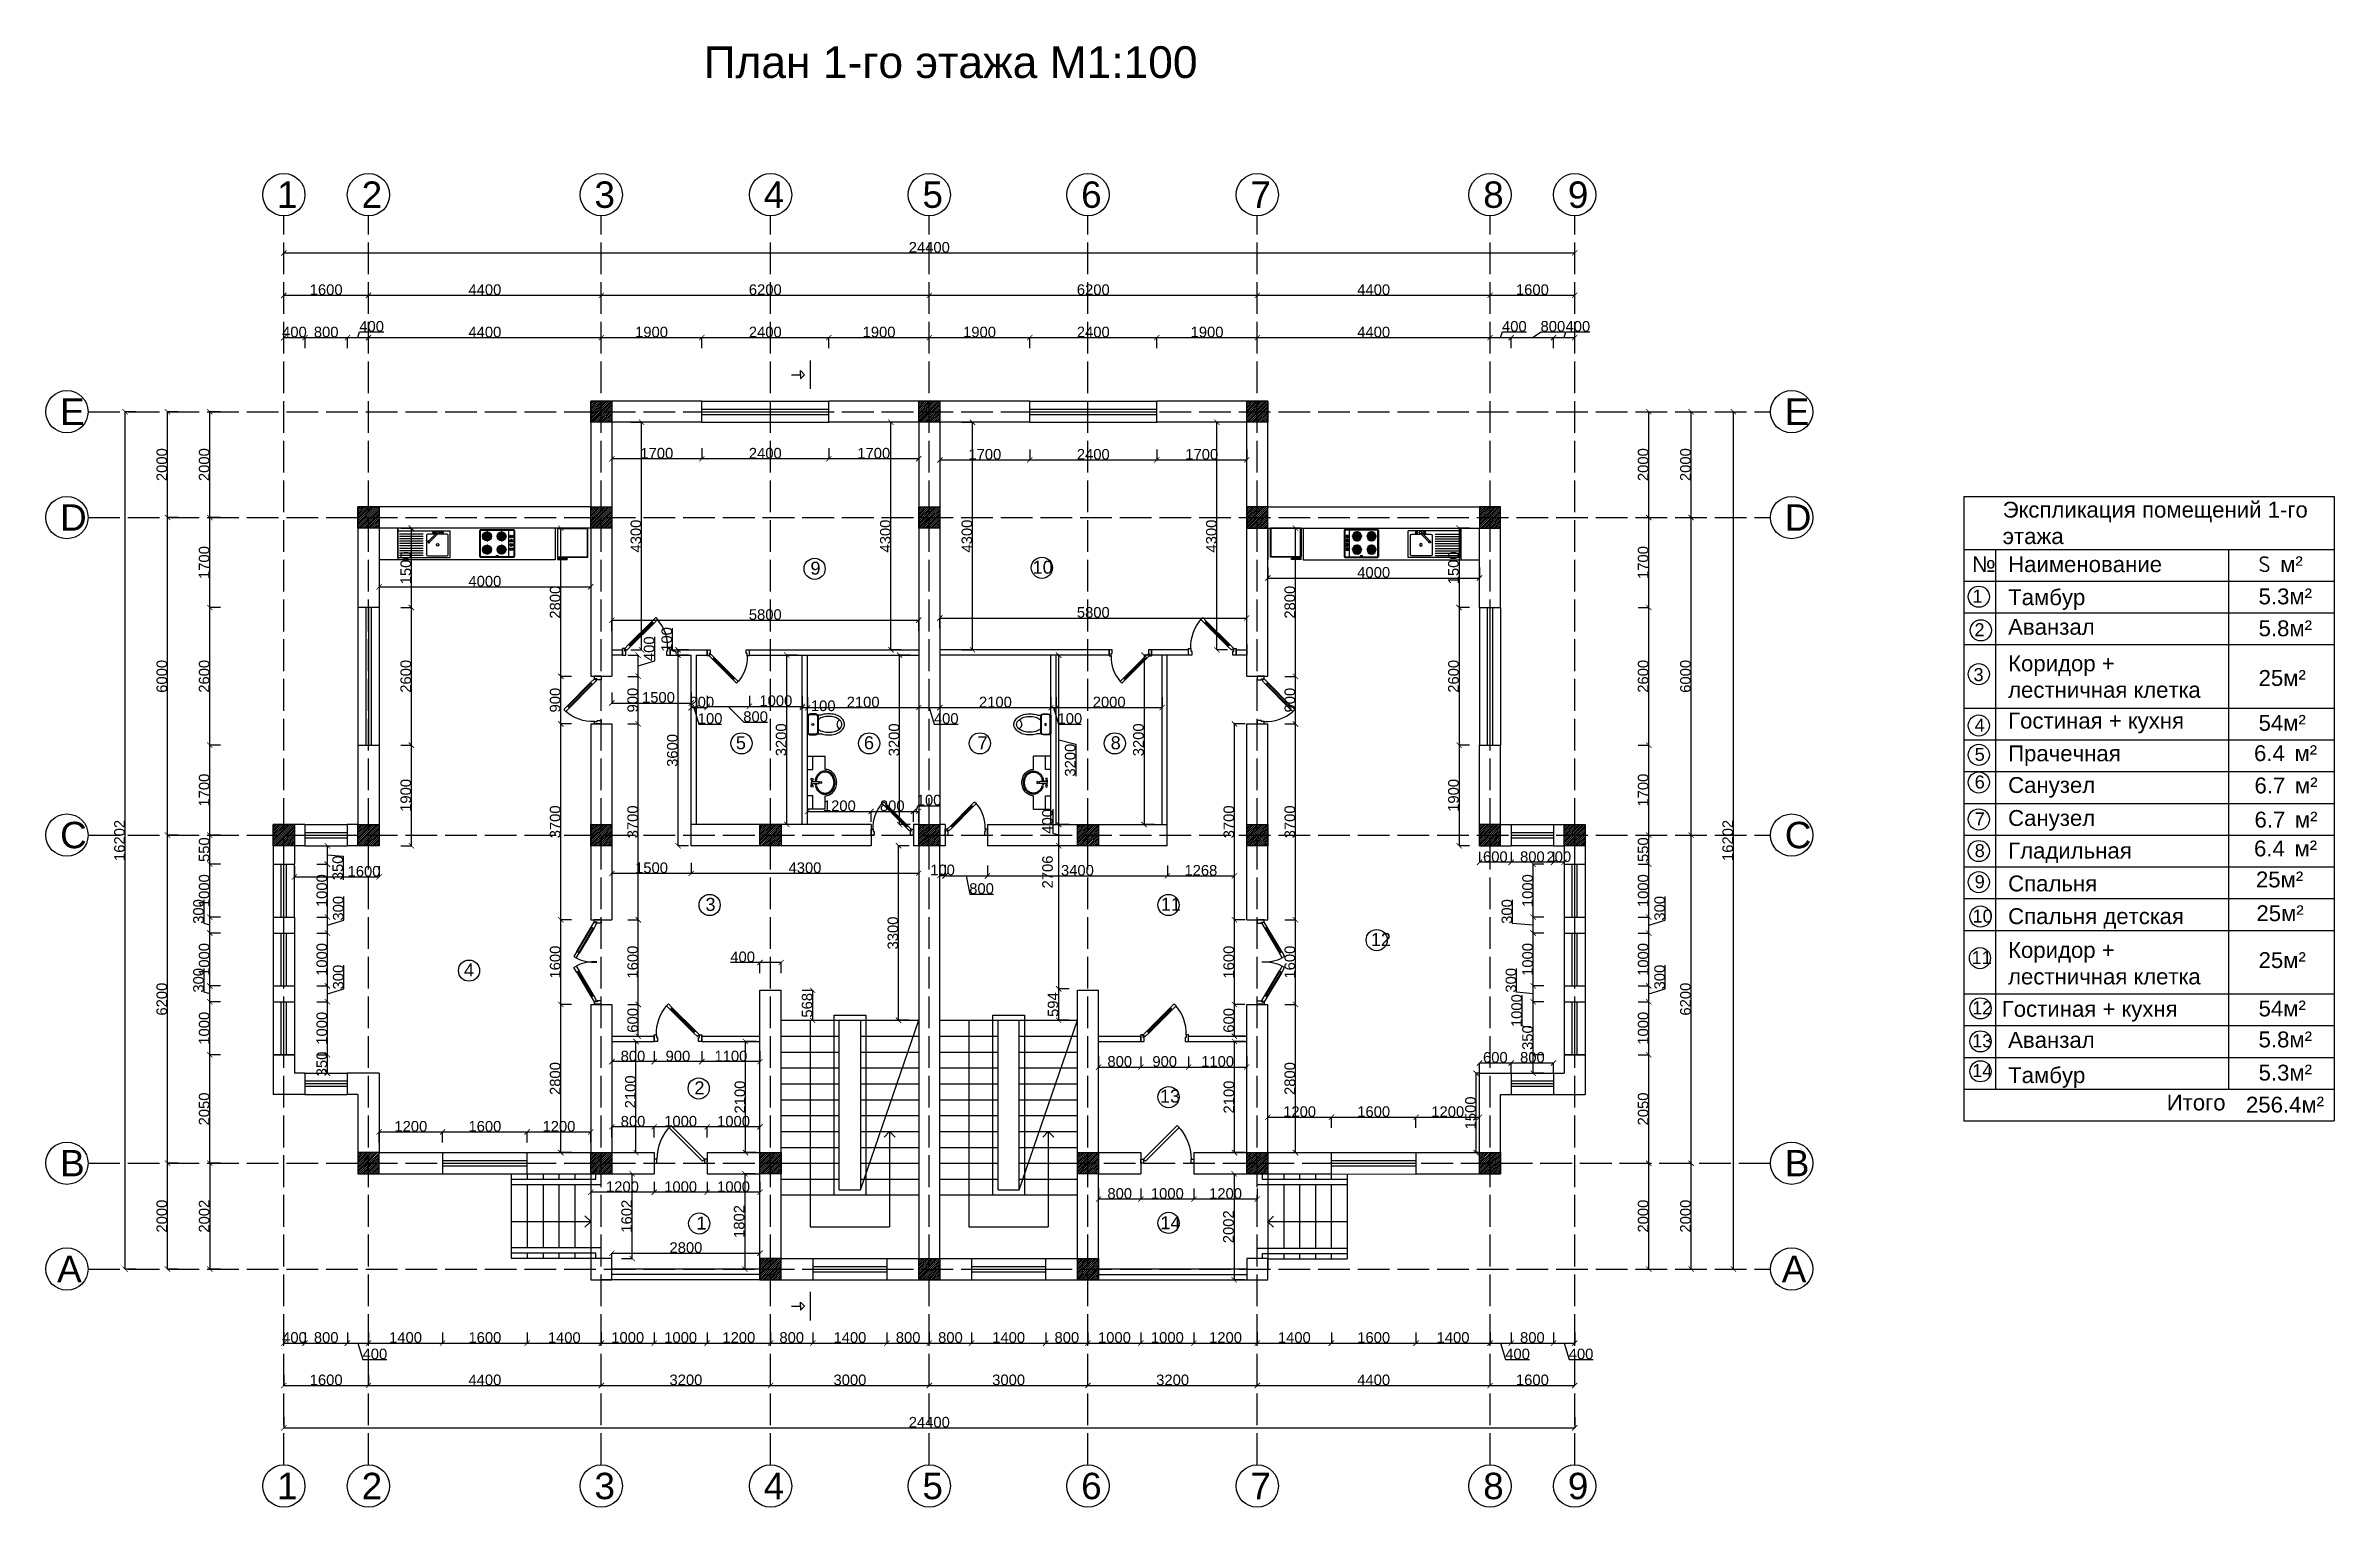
# Model space of a CAD drawing. Header units: millimetres. Extents: x -4280 to 435011, y -161394 to 27828.
# Drawn here: x 20 to 43277, y 9 to 27624 of the extents above; entities that cross this region are included whole.
import ezdxf

# ---------------------------------------------------------------- set-up
doc = ezdxf.new("R2010")
doc.units = ezdxf.units.MM
doc.header["$MEASUREMENT"] = 0
doc.linetypes.add('ACAD_ISO02W100', pattern=[15, 12, -3])
doc.linetypes.add('ACAD_ISO08W100', pattern=[36, 24, -3, 6, -3])
for name, color, linetype in [('Fasad bokovoy', 7, 'Continuous'), ('freecads.com', 7, 'Continuous'), ('Plan 1', 7, 'Continuous'), ('Plan 2', 7, 'Continuous'), ('SANTEH', 7, 'Continuous')]:
    doc.layers.add(name, color=color, linetype=linetype)
doc.styles.get("Standard").update_dxf_attribs({"font": 'arial.ttf'})
doc.dimstyles.new('GOST', dxfattribs={"dimtxt": 200, "dimasz": 100, "dimexe": 0.18, "dimexo": 0.06, "dimgap": 3, "dimtad": 1, "dimdec": 0, "dimzin": 0, "dimdsep": 46, "dimtxsty": 'Standard', "dimblk": 'ARCHTICK', "dimcen": 0.09, "dimclrt": 256, "dimadec": 0, "dimazin": 0, "dimtfac": 1, "dimtdec": 0, "dimtofl": 0, "dimtmove": 0, "dimatfit": 3, "dimldrblk": 'ARCHTICK', "dimfxl": 200, "dimfxlon": 1, "dimtolj": 1, "dimtzin": 0, "dimarcsym": 0})
pattern_1 = [(45, (58686.625, 2995.274), (-17.67767, 17.67767), [])]

msp = doc.modelspace()

# ---------------------------------------------------------------- texts
at = {"layer": 'Plan 1', "attachment_point": 1}
for s, width, gutter_width, insert, char_height in [('План 1-го этажа М1:100', 9482.175, 1, (12455.4, 27614.6), 600), ('1', 498.651, 0.712, (4390.6, 25060), 498.7), ('2', 498.651, 0.712, (5990.6, 25060), 498.7), ('3', 498.651, 0.712, (10390.6, 25060), 498.7), ('4', 498.651, 0.712, (13590.6, 25060), 498.7), ('5', 498.651, 0.712, (16590.6, 25060), 498.7), ('6', 498.651, 0.712, (19590.6, 25060), 498.7), ('7', 498.651, 0.712, (22790.6, 25060), 498.7), ('8', 498.651, 0.712, (27190.6, 25060), 498.7), ('9', 498.651, 0.712, (28790.6, 25060), 498.7), ('E', 498.651, 0.712, (290.6, 20959.8), 498.7), ('E', 498.651, 0.712, (32891.2, 20959.8), 498.7), ('D', 498.651, 0.712, (290.6, 18959.8), 498.7), ('D', 498.651, 0.712, (32891.2, 18959.8), 498.7), ('Экспликация помещений 1-го этажа', 5851.91, 1, (37010.1, 19008.1), 300), ('9', 245.412, 0.818, (14473.5, 17875.3), 245.4), ('10', 245.412, 0.818, (18673, 17894.2), 245.41), ('№', 5851.91, 1, (36427.7, 17979.3), 300), ('Наименование', 5851.91, 1, (37112.3, 17977.4), 300), ('{\\fGOST Common|b0|i0|c0|p34;S\\fGOST Common|b0|i0|c238|p34; }м²', 843.312, 1, (41846.9, 17977.4), 300), ('1', 245.412, 0.818, (36437.7, 17347.6), 245.4), ('Тамбур', 5851.91, 1, (37112.3, 17354.4), 300), ('5.3м²', 1010.809, 1, (41846.9, 17369.6), 300), ('2', 245.412, 0.818, (36476.4, 16712.2), 245.4), ('Аванзал', 5851.91, 1, (37112.3, 16794.4), 300), ('5.8м²', 1010.809, 1, (41846.9, 16766.6), 300), ('Коридор + \\Pлестничная клетка', 5851.91, 1, (37112.3, 16103.7), 300), ('3', 245.412, 0.818, (36458.8, 15864.5), 245.4), ('25м²', 1010.809, 1, (41846.9, 15827.9), 300), ('4', 245.412, 0.818, (36480.4, 14911.3), 245.4), ('Гостиная + кухня', 5851.91, 1, (37112.3, 15021.5), 300), ('54м²', 1010.809, 1, (41846.9, 14979.9), 300), ('5', 245.412, 0.818, (13063.7, 14576.4), 245.4), ('6', 245.412, 0.818, (15484.3, 14576.4), 245.4), ('7', 245.412, 0.818, (17632.1, 14576.4), 245.4), ('8', 245.412, 0.818, (20148.2, 14576.4), 245.4), ('5', 245.412, 0.818, (36480.4, 14357.1), 245.4), ('Прачечная', 5851.91, 1, (37112.3, 14403.4), 300), ('6', 245.412, 0.818, (36480.4, 13835.4), 245.4), ('Санузел', 5851.91, 1, (37112.3, 13805.4), 300), ('7', 245.412, 0.818, (36480.4, 13136.4), 245.4), ('Санузел', 5851.91, 1, (37112.3, 13182.8), 300), ('C', 498.651, 0.712, (290.6, 12959.8), 498.7), ('C', 498.651, 0.712, (32891.2, 12959.8), 498.7), ('Гладильная', 5851.91, 1, (37112.3, 12566.7), 300), ('8', 245.412, 0.818, (36480.4, 12538.5), 245.4), ('9', 245.412, 0.818, (36480.4, 11951.3), 245.4), ('Спальня', 5851.91, 1, (37112.3, 11945.9), 300), ('3', 245.412, 0.818, (12489.3, 11522.7), 245.4), ('11', 245.412, 0.818, (21096.5, 11527.1), 245.41), ('10', 245.412, 0.818, (36439.4, 11302), 245.41), ('Спальня детская', 5851.91, 1, (37112.3, 11327.4), 300), ('12', 245.412, 0.818, (25065.6, 10859), 245.41), ('11', 245.412, 0.818, (36422.7, 10517.7), 245.41), ('Коридор +\\Pлестничная клетка', 4141.812, 1, (37111.4, 10687.7), 300), ('25м²', 1010.809, 1, (41846.9, 10497), 300), ('4', 245.412, 0.818, (7924.9, 10283.1), 245.4), ('12', 245.412, 0.818, (36432.6, 9568.9), 245.41), ('Гостиная + кухня', 5851.91, 1, (36991.7, 9575.8), 300), ('54м²', 1010.809, 1, (41846.9, 9583.2), 300), ('13', 245.412, 0.818, (36432.6, 8944.8), 245.41), ('Аванзал', 5851.91, 1, (37112.3, 8988.6), 300), ('5.8м²', 1010.809, 1, (41846.9, 8998.3), 300), ('14', 245.412, 0.818, (36432.6, 8380.8), 245.41), ('Тамбур', 5851.91, 1, (37112.3, 8323.6), 300), ('5.3м²', 1010.809, 1, (41846.9, 8371), 300), ('2', 245.412, 0.818, (12281.4, 8056), 245.4), ('13', 245.412, 0.818, (21080.2, 7899.7), 245.41), ('Итого', 5851.91, 1, (40110.4, 7807.4), 300), ('256.4м²', 1010.809, 1, (41608.2, 7765.8), 300), ('B', 498.651, 0.712, (290.6, 6759.8), 498.7), ('B', 498.651, 0.712, (32891.2, 6759.8), 498.7), ('1', 245.412, 0.818, (12317.3, 5501.6), 245.4), ('14', 245.412, 0.818, (21087.6, 5507.4), 245.41), ('A', 498.651, 0.712, (233.9, 4759.8), 498.7), ('A', 498.651, 0.712, (32834.4, 4759.8), 498.7), ('1', 498.651, 0.712, (4390.6, 659.8), 498.7), ('2', 498.651, 0.712, (5990.6, 659.8), 498.7), ('3', 498.651, 0.712, (10390.6, 659.8), 498.7), ('4', 498.651, 0.712, (13590.6, 659.8), 498.7), ('5', 498.651, 0.712, (16590.6, 659.8), 498.7), ('6', 498.651, 0.712, (19590.6, 659.8), 498.7), ('7', 498.651, 0.712, (22790.6, 659.8), 498.7), ('8', 498.651, 0.712, (27190.6, 659.8), 498.7), ('9', 498.651, 0.712, (28790.6, 659.8), 498.7)]:
    msp.add_mtext_dynamic_manual_height_columns(s, width=width, gutter_width=gutter_width, heights=[0], dxfattribs=dict(at, insert=insert, char_height=char_height))
at = {"layer": 'Plan 2', "char_height": 300, "attachment_point": 1}
for s, width, insert in [('6.4{\\fGOST Common|b0|i0|c238|p34; }м²', 1295.982, (41760.4, 14407.4)), ('6.7{\\fGOST Common|b0|i0|c238|p34; }м²', 1295.982, (41769.6, 13797.2)), ('6.7{\\fGOST Common|b0|i0|c238|p34; }м²', 1295.982, (41769.6, 13151.6)), ('6.4{\\fGOST Common|b0|i0|c238|p34; }м²', 1295.982, (41760.4, 12606.9)), ('25м²', 1010.809, (41796.8, 12021)), ('25м²', 1010.809, (41806.2, 11383.3))]:
    msp.add_mtext_dynamic_manual_height_columns(s, width=width, gutter_width=1, heights=[0], dxfattribs=dict(at, insert=insert))

# ---------------------------------------------------------------- blocks, each defined once
blk = doc.blocks.new('A$C036642B2')
for p, q in [((0, 389), (0, 289)), ((0, 289), (0, 389)), ((0, 289), (0, 389)), ((0, 389), (50, 389)), ((50, 329), (35, 329)), ((35, 329), (35, 289)), ((50, 389), (50, 339)), ((50, 339), (50, 329)), ((1200, 389), (1150, 389)), ((1150, 389), (1150, 339)), ((1150, 339), (1150, 329)), ((1150, 329), (1165, 329)), ((1165, 329), (1165, 289)), ((1200, 289), (1200, 389)), ((1200, 289), (1200, 389)), ((1200, 389), (1200, 289)), ((35, 289), (0, 289)), ((35, 289), (55, 323)), ((104, 248), (35, 289)), ((55, 323), (124, 283)), ((104, 248), (124, 283)), ((124, 283), (104, 248)), ((452, 41), (104, 248)), ((109, 257), (119, 274)), ((457, 49), (109, 257)), ((119, 274), (467, 67)), ((124, 283), (473, 75)), ((473, 75), (452, 41)), ((473, 75), (452, 41)), ((452, 41), (521, 0)), ((467, 67), (457, 49)), ((541, 34), (473, 75)), ((521, 0), (541, 34)), ((659, 34), (727, 75)), ((679, 0), (659, 34)), ((748, 41), (679, 0)), ((1076, 283), (727, 75)), ((727, 75), (748, 41)), ((727, 75), (748, 41)), ((1081, 274), (733, 67)), ((733, 67), (743, 49)), ((743, 49), (1091, 257)), ((748, 41), (1096, 248)), ((1145, 323), (1076, 283)), ((1076, 283), (1096, 248)), ((1096, 248), (1076, 283)), ((1091, 257), (1081, 274)), ((1096, 248), (1165, 289)), ((1165, 289), (1145, 323)), ((1165, 289), (1200, 289))]:
    blk.add_line(p, q)
for centre, start, end in [((77, 280), 332.1893, 4.9635), ((1123, 280), 175.0365, 207.8107)]:
    blk.add_arc(centre, 526, start, end)
blk = doc.blocks.new('A$C3C032968')
for p, q in [((0, 0), (0, 100)), ((0, 100), (0, 0)), ((700, 0), (700, 100)), ((700, 0), (700, 100))]:
    blk.add_line(p, q)
for points in [[(120, 128), (461, 466), (433, 494), (92, 156)], [(113, 135), (454, 473), (440, 487), (99, 149)], [(517, 522), (461, 466), (433, 494), (489, 551)], [(35, 100), (0, 100), (0, 0), (50, 0), (50, 50), (50, 60), (35, 60)], [(63, 72), (120, 128), (92, 156), (35, 100)], [(665, 100), (665, 60), (650, 60), (650, 50), (650, 0), (700, 0), (700, 100)]]:
    blk.add_lwpolyline(points, close=True)
blk.add_arc((72, 129), 593, 357.2313, 41.4937)
blk = doc.blocks.new('A$C68901CC0')
for p, q in [((278, 676), (314, 711)), ((915, 40), (278, 676)), ((314, 711), (950, 75)), ((0, 75), (0, 0)), ((50, 75), (0, 75)), ((0, 0), (50, 0)), ((50, 0), (50, 75)), ((950, 75), (915, 40)), ((950, 75), (950, 0)), ((1000, 75), (950, 75)), ((950, 0), (1000, 0)), ((1000, 0), (1000, 75))]:
    blk.add_line(p, q)
blk.add_arc((950, 75), 900, 135, 180)
blk = doc.blocks.new('K10-44')
for points in [[(-182, 223, 0.020439), (-174, 198), (-174, 135, 0.262987), (-198, 92), (-198, -8, 0.414214), (-148, -58), (152, -58, 0.414214), (202, -8), (202, 92, 0.262987), (178, 135), (178, 198, 0.020439), (186, 223, 0.067459), (202, 342, 0.067459), (186, 461, 0.079812), (143, 554, 0.107118), (74, 621, 0.139889), (2, 642, 0.139889), (-70, 621, 0.107118), (-140, 554, 0.079812), (-182, 461, 0.067459), (-198, 342, 0.067459)], [(-148, 127), (152, 127, -0.414214), (187, 92), (187, -8, -0.414214), (152, -43), (-148, -43, -0.414214), (-183, -8), (-183, 92, -0.414214)]]:
    blk.add_lwpolyline(points, format="xyb", close=True)
for points in [[(90, 142, 0.027307), (102, 158, 0.079812), (137, 236, 0.067459), (152, 342, 0.067459), (137, 448, 0.079812), (102, 526, 0.107118), (47, 579, 0.139889), (2, 592, 0.139889), (-44, 579, 0.107118), (-98, 526, 0.079812), (-134, 448, 0.067459), (-148, 342, 0.067459), (-134, 236, 0.079812), (-98, 158, 0.027307), (-86, 142, 0.139889)], [(-174, 135, -0.136371), (-148, 142), (152, 142, -0.136371), (178, 135)]]:
    blk.add_lwpolyline(points, format="xyb")
blk.add_circle((2, 42), 18.3)
blk.add_arc((2, 602), 105, 213.8994, 326.1006)
blk = doc.blocks.new('s_20')
at = {"layer": 'SANTEH'}
for p, q in [((-1000, 0), (0, 0)), ((-1000, -330), (-1000, 0)), ((-750, -19), (-750, 0)), ((-250, 0), (-250, -100)), ((0, 0), (0, -330)), ((-1000, -100), (-750, -100)), ((-1000, -330), (-750, -330)), ((-750, -100), (-750, -25)), ((-549, -73), (-500, -73)), ((-549, -93), (-520, -93)), ((-520, -73), (-520, -210)), ((-510, -220), (-500, -220)), ((-451, -73), (-500, -73)), ((-490, -220), (-500, -220)), ((-480, -73), (-480, -105)), ((-451, -93), (-480, -93)), ((-480, -109), (-480, -210)), ((-250, -100), (-35, -100)), ((-250, -330), (0, -330)), ((-31, -100), (0, -100))]:
    blk.add_line(p, q, dxfattribs=at)
for points in [[(-750, -330, 0.110429), (-731, -413, 0.102661), (-677, -486, 0.093298), (-597, -533, 0.087608), (-500, -550, 0.087608), (-403, -533, 0.093298), (-323, -486, 0.102661), (-269, -413, 0.110429), (-250, -330, 0.110429)], [(-720, -330, 0.110429), (-704, -400, 0.102661), (-657, -463, 0.093298), (-587, -505, 0.087608), (-500, -520, 0.087608), (-413, -505, 0.093298), (-343, -463, 0.102661), (-296, -400, 0.110429), (-280, -330, 0.110429), (-296, -260, 0.102661), (-343, -197, 0.093298), (-413, -155, 0.067743), (-480, -141, 0.087608)], [(-559, -147, 0.02908), (-587, -155, 0.093298), (-657, -197, 0.102661), (-704, -260, 0.110429), (-720, -330, 0.110429)], [(-700, -330, 0.110429), (-686, -391, 0.102661), (-644, -448, 0.093298), (-580, -486, 0.087608), (-500, -500, 0.087608), (-420, -486, 0.093298), (-356, -448, 0.102661), (-314, -391, 0.110429), (-300, -330, 0.110429), (-314, -269, 0.102661), (-356, -212, 0.093298), (-420, -174, 0.06604), (-480, -161, 0.087608)], [(-557, -167, 0.02562), (-580, -174, 0.093298), (-644, -212, 0.102661), (-686, -269, 0.110429), (-700, -330, 0.110429)], [(-520, -141, 0.028703), (-549, -145, 0.093298)], [(-520, -161, 0.024746), (-543, -164, 0.093298)]]:
    blk.add_lwpolyline(points, format="xyb", dxfattribs=at)
for centre in [(-565, -84), (-500, -252), (-435, -84)]:
    blk.add_circle(centre, 18.9, dxfattribs=at)
for centre, start, end in [((-510, -210), 180, 270), ((-490, -210), 270, 0)]:
    blk.add_arc(centre, 10, start, end, dxfattribs=at)
blk = doc.blocks.new('PLATE')
at = {"color": 0}
for p, q in [((-51599, 14438), (-51409, 14438)), ((-51504, 14533), (-51504, 14343)), ((-51504, 14283), (-51504, 14093)), ((-51325, 14438), (-51135, 14438)), ((-51230, 14533), (-51230, 14343)), ((-51230, 14283), (-51230, 14093)), ((-51090, 14052), (-51090, 14552)), ((-51599, 14188), (-51409, 14188)), ((-51325, 14188), (-51135, 14188))]:
    blk.add_line(p, q, dxfattribs=at)
for points in [[(-51615, 14566), (-51011, 14566, -0.414214), (-50986, 14541), (-50986, 14063, -0.414214), (-51011, 14038), (-51615, 14038, -0.414214), (-51640, 14063), (-51640, 14541, -0.414214)], [(-51615, 14552), (-51011, 14552, -0.414214), (-51000, 14541), (-51000, 14063, -0.414214), (-51011, 14052), (-51615, 14052, -0.414214), (-51626, 14063), (-51626, 14541, -0.414214)]]:
    blk.add_lwpolyline(points, format="xyb", close=True, dxfattribs=at)
blk.add_lwpolyline([(-51290, 14068), (-51340, 14068), (-51340, 14070), (-51290, 14070)], close=True, dxfattribs=at)
for centre, radius in [((-51504, 14438), 85), ((-51504, 14438), 75), ((-51504, 14438), 55), ((-51504, 14438), 45), ((-51504, 14438), 35), ((-51504, 14438), 24), ((-51230, 14438), 85), ((-51230, 14438), 75), ((-51230, 14438), 55), ((-51230, 14438), 45), ((-51230, 14438), 35), ((-51230, 14438), 24), ((-51045, 14435), 27.5), ((-51045, 14355), 27.5), ((-51045, 14275), 27.5), ((-51045, 14435), 15.6), ((-51045, 14355), 15.6), ((-51045, 14275), 15.6), ((-51504, 14188), 85), ((-51504, 14188), 75), ((-51504, 14188), 55), ((-51504, 14188), 45), ((-51504, 14188), 35), ((-51504, 14188), 24), ((-51230, 14188), 85), ((-51230, 14188), 75), ((-51230, 14188), 55), ((-51230, 14188), 45), ((-51230, 14188), 35), ((-51230, 14188), 24), ((-51045, 14195), 27.5), ((-51045, 14195), 15.6)]:
    blk.add_circle(centre, radius, dxfattribs=at)
blk = doc.blocks.new('A$C097D0B75')
for p, q in [((0, 699), (0, 52)), ((11, 62), (11, 689)), ((669, 62), (669, 689)), ((680, 52), (680, 699)), ((0, 52), (680, 52)), ((0, 20), (0, 13)), ((11, 62), (669, 62)), ((13, 32), (207, 32)), ((13, 0), (207, 0)), ((219, 20), (219, 13))]:
    blk.add_line(p, q)
at = {"linetype": 'Continuous'}
for p, q in [((0, 699), (680, 699)), ((11, 689), (669, 689))]:
    blk.add_line(p, q, dxfattribs=at)
for centre, start, end in [((13, 20), 90, 180), ((13, 13), 180, 270), ((207, 20), 0, 90), ((207, 13), 270, 0)]:
    blk.add_arc(centre, 12.5, start, end)
blk = doc.blocks.new('sink')
at = {"layer": 'freecads.com'}
for p, q in [((-52167, 14447), (-51172, 14447)), ((-52167, 13943), (-52167, 14447)), ((-51683, 14385), (-52135, 14385)), ((-51683, 14340), (-52135, 14340)), ((-51683, 14295), (-52135, 14295)), ((-51625, 14360), (-51625, 13998)), ((-51451, 14385), (-51600, 14385)), ((-51434, 14403), (-51585, 14251)), ((-51415, 14384), (-51566, 14232)), ((-51461, 14412), (-51499, 14412)), ((-51480, 14392), (-51480, 14431)), ((-51238, 14385), (-51393, 14385)), ((-51311, 14412), (-51350, 14412)), ((-51330, 14392), (-51330, 14431)), ((-51213, 13998), (-51213, 14360)), ((-51172, 13943), (-51172, 14447)), ((-52167, 13943), (-51172, 13943)), ((-51683, 14250), (-52135, 14250)), ((-51683, 14205), (-52135, 14205)), ((-51683, 14160), (-52135, 14160)), ((-51683, 14115), (-52135, 14115)), ((-51683, 14070), (-52135, 14070)), ((-51683, 14025), (-52135, 14025)), ((-51683, 13980), (-52135, 13980)), ((-51600, 13973), (-51238, 13973))]:
    blk.add_line(p, q, dxfattribs=at)
for centre, radius in [((-51480, 14412), 23.5), ((-51480, 14412), 19.2), ((-51406, 14412), 29.3), ((-51406, 14412), 23.9), ((-51330, 14412), 23.5), ((-51330, 14412), 19.2), ((-51412, 14181), 23.5)]:
    blk.add_circle(centre, radius, dxfattribs=at)
for centre, radius, start, end in [((-51600, 14360), 25.2, 90, 180), ((-51238, 14360), 25.2, 0, 90), ((-51600, 13998), 25.2, 180, 270), ((-51578, 14238), 19.6, 89.3249, 2.0537), ((-51578, 14238), 14.2, 119.7441, 334.7167), ((-51238, 13998), 25.2, 270, 0)]:
    blk.add_arc(centre, radius, start, end, dxfattribs=at)
blk = doc.blocks.new('_ArchTick')
at = {"color": 0, "linetype": 'ByBlock', "const_width": 0.15}
blk.add_lwpolyline([(-0.5, -0.5), (0.5, 0.5)], dxfattribs=at)
blk = doc.blocks.new('*D11')
at = {"layer": 'Defpoints', "color": 0, "transparency": 16777216}
for p in [(6120, 22909), (4520, 20709), (6120, 20709)]:
    blk.add_point(p, dxfattribs=at)
at = {"layer": 'Plan 1', "color": 0, "lineweight": -2, "transparency": 16777216}
for p, q in [((4520, 22709), (4520, 22909)), ((4520, 22909), (6120, 22909)), ((6120, 22709), (6120, 22909))]:
    blk.add_line(p, q, dxfattribs=at)
at = {"layer": 'Plan 1', "color": 0, "lineweight": -2, "transparency": 16777216, "xscale": 100, "yscale": 100, "zscale": 100, "rotation": 180}
blk.add_blockref('_ArchTick', (4520, 22909), dxfattribs=at)
at = {"layer": 'Plan 1', "color": 0, "lineweight": -2, "transparency": 16777216, "xscale": 100, "yscale": 100, "zscale": 100}
blk.add_blockref('_ArchTick', (6120, 22909), dxfattribs=at)
at = {"layer": 'Plan 1', "transparency": 16777216, "insert": (5320, 23014), "char_height": 200, "attachment_point": 5}
blk.add_mtext('\\A1;1600', dxfattribs=at)
blk = doc.blocks.new('*D12')
at = {"layer": 'Defpoints', "color": 0, "transparency": 16777216}
for p in [(10520, 22909), (10520, 22909), (6120, 20709)]:
    blk.add_point(p, dxfattribs=at)
at = {"layer": 'Plan 1', "color": 0, "lineweight": -2, "transparency": 16777216}
for p, q in [((6120, 22709), (6120, 22909)), ((6120, 22909), (10520, 22909)), ((10520, 22909), (10520, 22909))]:
    blk.add_line(p, q, dxfattribs=at)
at = {"layer": 'Plan 1', "color": 0, "lineweight": -2, "transparency": 16777216, "xscale": 100, "yscale": 100, "zscale": 100, "rotation": 180}
blk.add_blockref('_ArchTick', (6120, 22909), dxfattribs=at)
at = {"layer": 'Plan 1', "color": 0, "lineweight": -2, "transparency": 16777216, "xscale": 100, "yscale": 100, "zscale": 100}
blk.add_blockref('_ArchTick', (10520, 22909), dxfattribs=at)
at = {"layer": 'Plan 1', "transparency": 16777216, "insert": (8320, 23014), "char_height": 200, "attachment_point": 5}
blk.add_mtext('\\A1;4400', dxfattribs=at)
blk = doc.blocks.new('*D13')
at = {"layer": 'Defpoints', "color": 0, "transparency": 16777216}
for p in [(10520, 22909), (16720, 22909), (16720, 22909)]:
    blk.add_point(p, dxfattribs=at)
at = {"layer": 'Plan 1', "color": 0, "lineweight": -2, "transparency": 16777216}
for p, q in [((10520, 22909), (10520, 22909)), ((10520, 22909), (16720, 22909)), ((16720, 22909), (16720, 22909))]:
    blk.add_line(p, q, dxfattribs=at)
at = {"layer": 'Plan 1', "color": 0, "lineweight": -2, "transparency": 16777216, "xscale": 100, "yscale": 100, "zscale": 100, "rotation": 180}
blk.add_blockref('_ArchTick', (10520, 22909), dxfattribs=at)
at = {"layer": 'Plan 1', "color": 0, "lineweight": -2, "transparency": 16777216, "xscale": 100, "yscale": 100, "zscale": 100}
blk.add_blockref('_ArchTick', (16720, 22909), dxfattribs=at)
at = {"layer": 'Plan 1', "transparency": 16777216, "insert": (13620, 23014), "char_height": 200, "attachment_point": 5}
blk.add_mtext('\\A1;6200', dxfattribs=at)
blk = doc.blocks.new('*D14')
at = {"layer": 'Defpoints', "color": 0, "transparency": 16777216}
for p in [(16720, 22909), (22920, 22909), (22920, 22909)]:
    blk.add_point(p, dxfattribs=at)
at = {"layer": 'Plan 1', "color": 0, "lineweight": -2, "transparency": 16777216}
for p, q in [((16720, 22909), (16720, 22909)), ((16720, 22909), (22920, 22909)), ((22920, 22909), (22920, 22909))]:
    blk.add_line(p, q, dxfattribs=at)
at = {"layer": 'Plan 1', "color": 0, "lineweight": -2, "transparency": 16777216, "xscale": 100, "yscale": 100, "zscale": 100, "rotation": 180}
blk.add_blockref('_ArchTick', (16720, 22909), dxfattribs=at)
at = {"layer": 'Plan 1', "color": 0, "lineweight": -2, "transparency": 16777216, "xscale": 100, "yscale": 100, "zscale": 100}
blk.add_blockref('_ArchTick', (22920, 22909), dxfattribs=at)
at = {"layer": 'Plan 1', "transparency": 16777216, "insert": (19820, 23014), "char_height": 200, "attachment_point": 5}
blk.add_mtext('\\A1;6200', dxfattribs=at)
blk = doc.blocks.new('*D15')
at = {"layer": 'Defpoints', "color": 0, "transparency": 16777216}
for p in [(22920, 22909), (27320, 22909), (27320, 22909)]:
    blk.add_point(p, dxfattribs=at)
at = {"layer": 'Plan 1', "color": 0, "lineweight": -2, "transparency": 16777216}
for p, q in [((22920, 22909), (22920, 22909)), ((22920, 22909), (27320, 22909)), ((27320, 22909), (27320, 22909))]:
    blk.add_line(p, q, dxfattribs=at)
at = {"layer": 'Plan 1', "color": 0, "lineweight": -2, "transparency": 16777216, "xscale": 100, "yscale": 100, "zscale": 100, "rotation": 180}
blk.add_blockref('_ArchTick', (22920, 22909), dxfattribs=at)
at = {"layer": 'Plan 1', "color": 0, "lineweight": -2, "transparency": 16777216, "xscale": 100, "yscale": 100, "zscale": 100}
blk.add_blockref('_ArchTick', (27320, 22909), dxfattribs=at)
at = {"layer": 'Plan 1', "transparency": 16777216, "insert": (25120, 23014), "char_height": 200, "attachment_point": 5}
blk.add_mtext('\\A1;4400', dxfattribs=at)
blk = doc.blocks.new('*D16')
at = {"layer": 'Defpoints', "color": 0, "transparency": 16777216}
for p in [(27320, 22909), (28920, 22909), (28920, 22909)]:
    blk.add_point(p, dxfattribs=at)
at = {"layer": 'Plan 1', "color": 0, "lineweight": -2, "transparency": 16777216}
for p, q in [((27320, 22909), (27320, 22909)), ((27320, 22909), (28920, 22909)), ((28920, 22909), (28920, 22909))]:
    blk.add_line(p, q, dxfattribs=at)
at = {"layer": 'Plan 1', "color": 0, "lineweight": -2, "transparency": 16777216, "xscale": 100, "yscale": 100, "zscale": 100, "rotation": 180}
blk.add_blockref('_ArchTick', (27320, 22909), dxfattribs=at)
at = {"layer": 'Plan 1', "color": 0, "lineweight": -2, "transparency": 16777216, "xscale": 100, "yscale": 100, "zscale": 100}
blk.add_blockref('_ArchTick', (28920, 22909), dxfattribs=at)
at = {"layer": 'Plan 1', "transparency": 16777216, "insert": (28120, 23014), "char_height": 200, "attachment_point": 5}
blk.add_mtext('\\A1;1600', dxfattribs=at)
blk = doc.blocks.new('*D17')
at = {"layer": 'Defpoints', "color": 0, "transparency": 16777216}
for p in [(28920, 23709), (4520, 12709), (28920, 12709)]:
    blk.add_point(p, dxfattribs=at)
at = {"layer": 'Plan 1', "color": 0, "lineweight": -2, "transparency": 16777216}
for p, q in [((4520, 23509), (4520, 23709)), ((4520, 23709), (28920, 23709)), ((28920, 23509), (28920, 23709))]:
    blk.add_line(p, q, dxfattribs=at)
at = {"layer": 'Plan 1', "color": 0, "lineweight": -2, "transparency": 16777216, "xscale": 100, "yscale": 100, "zscale": 100, "rotation": 180}
blk.add_blockref('_ArchTick', (4520, 23709), dxfattribs=at)
at = {"layer": 'Plan 1', "color": 0, "lineweight": -2, "transparency": 16777216, "xscale": 100, "yscale": 100, "zscale": 100}
blk.add_blockref('_ArchTick', (28920, 23709), dxfattribs=at)
at = {"layer": 'Plan 1', "transparency": 16777216, "insert": (16720, 23814), "char_height": 200, "attachment_point": 5}
blk.add_mtext('\\A1;24400', dxfattribs=at)
blk = doc.blocks.new('*D18')
at = {"layer": 'Defpoints', "color": 0, "transparency": 16777216}
for p in [(4920, 22109), (4520, 12709), (4920, 12709)]:
    blk.add_point(p, dxfattribs=at)
at = {"layer": 'Plan 1', "color": 0, "lineweight": -2, "transparency": 16777216}
for p, q in [((4520, 21909), (4520, 22109)), ((4520, 22109), (4920, 22109)), ((4920, 21909), (4920, 22109))]:
    blk.add_line(p, q, dxfattribs=at)
at = {"layer": 'Plan 1', "color": 0, "lineweight": -2, "transparency": 16777216, "xscale": 100, "yscale": 100, "zscale": 100, "rotation": 180}
blk.add_blockref('_ArchTick', (4520, 22109), dxfattribs=at)
at = {"layer": 'Plan 1', "color": 0, "lineweight": -2, "transparency": 16777216, "xscale": 100, "yscale": 100, "zscale": 100}
blk.add_blockref('_ArchTick', (4920, 22109), dxfattribs=at)
at = {"layer": 'Plan 1', "transparency": 16777216, "insert": (4720, 22214), "char_height": 200, "attachment_point": 5}
blk.add_mtext('\\A1;400', dxfattribs=at)
blk = doc.blocks.new('*D19')
at = {"layer": 'Defpoints', "color": 0, "transparency": 16777216}
for p in [(5720, 22109), (4920, 12709), (5720, 12909)]:
    blk.add_point(p, dxfattribs=at)
at = {"layer": 'Plan 1', "color": 0, "lineweight": -2, "transparency": 16777216}
for p, q in [((4920, 21909), (4920, 22109)), ((4920, 22109), (5720, 22109)), ((5720, 21909), (5720, 22109))]:
    blk.add_line(p, q, dxfattribs=at)
at = {"layer": 'Plan 1', "color": 0, "lineweight": -2, "transparency": 16777216, "xscale": 100, "yscale": 100, "zscale": 100, "rotation": 180}
blk.add_blockref('_ArchTick', (4920, 22109), dxfattribs=at)
at = {"layer": 'Plan 1', "color": 0, "lineweight": -2, "transparency": 16777216, "xscale": 100, "yscale": 100, "zscale": 100}
blk.add_blockref('_ArchTick', (5720, 22109), dxfattribs=at)
at = {"layer": 'Plan 1', "transparency": 16777216, "insert": (5320, 22214), "char_height": 200, "attachment_point": 5}
blk.add_mtext('\\A1;800', dxfattribs=at)
blk = doc.blocks.new('*D20')
at = {"layer": 'Defpoints', "color": 0, "transparency": 16777216}
for p in [(6120, 22109), (5720, 12909), (6120, 12709)]:
    blk.add_point(p, dxfattribs=at)
at = {"layer": 'Plan 1', "color": 0, "lineweight": -2, "transparency": 16777216}
for p, q in [((5720, 21909), (5720, 22109)), ((5720, 22109), (6120, 22109)), ((5920, 22109), (5952, 22216)), ((5952, 22216), (6407, 22216)), ((6120, 21909), (6120, 22109))]:
    blk.add_line(p, q, dxfattribs=at)
at = {"layer": 'Plan 1', "color": 0, "lineweight": -2, "transparency": 16777216, "xscale": 100, "yscale": 100, "zscale": 100, "rotation": 180}
blk.add_blockref('_ArchTick', (5720, 22109), dxfattribs=at)
at = {"layer": 'Plan 1', "color": 0, "lineweight": -2, "transparency": 16777216, "xscale": 100, "yscale": 100, "zscale": 100}
blk.add_blockref('_ArchTick', (6120, 22109), dxfattribs=at)
at = {"layer": 'Plan 1', "transparency": 16777216, "insert": (6179, 22321), "char_height": 200, "attachment_point": 5}
blk.add_mtext('\\A1;400', dxfattribs=at)
blk = doc.blocks.new('*D21')
at = {"layer": 'Defpoints', "color": 0, "transparency": 16777216}
for p in [(10520, 22109), (6120, 12709), (10520, 12709)]:
    blk.add_point(p, dxfattribs=at)
at = {"layer": 'Plan 1', "color": 0, "lineweight": -2, "transparency": 16777216}
for p, q in [((6120, 21909), (6120, 22109)), ((6120, 22109), (10520, 22109)), ((10520, 21909), (10520, 22109))]:
    blk.add_line(p, q, dxfattribs=at)
at = {"layer": 'Plan 1', "color": 0, "lineweight": -2, "transparency": 16777216, "xscale": 100, "yscale": 100, "zscale": 100, "rotation": 180}
blk.add_blockref('_ArchTick', (6120, 22109), dxfattribs=at)
at = {"layer": 'Plan 1', "color": 0, "lineweight": -2, "transparency": 16777216, "xscale": 100, "yscale": 100, "zscale": 100}
blk.add_blockref('_ArchTick', (10520, 22109), dxfattribs=at)
at = {"layer": 'Plan 1', "transparency": 16777216, "insert": (8320, 22214), "char_height": 200, "attachment_point": 5}
blk.add_mtext('\\A1;4400', dxfattribs=at)
blk = doc.blocks.new('*D22')
at = {"layer": 'Defpoints', "color": 0, "transparency": 16777216}
for p in [(12420, 22109), (12420, 20909), (10520, 12709)]:
    blk.add_point(p, dxfattribs=at)
at = {"layer": 'Plan 1', "color": 0, "lineweight": -2, "transparency": 16777216}
for p, q in [((10520, 21909), (10520, 22109)), ((10520, 22109), (12420, 22109)), ((12420, 21909), (12420, 22109))]:
    blk.add_line(p, q, dxfattribs=at)
at = {"layer": 'Plan 1', "color": 0, "lineweight": -2, "transparency": 16777216, "xscale": 100, "yscale": 100, "zscale": 100, "rotation": 180}
blk.add_blockref('_ArchTick', (10520, 22109), dxfattribs=at)
at = {"layer": 'Plan 1', "color": 0, "lineweight": -2, "transparency": 16777216, "xscale": 100, "yscale": 100, "zscale": 100}
blk.add_blockref('_ArchTick', (12420, 22109), dxfattribs=at)
at = {"layer": 'Plan 1', "transparency": 16777216, "insert": (11470, 22214), "char_height": 200, "attachment_point": 5}
blk.add_mtext('\\A1;1900', dxfattribs=at)
blk = doc.blocks.new('*D23')
at = {"layer": 'Defpoints', "color": 0, "transparency": 16777216}
for p in [(14820, 22109), (12420, 20909), (14820, 20909)]:
    blk.add_point(p, dxfattribs=at)
at = {"layer": 'Plan 1', "color": 0, "lineweight": -2, "transparency": 16777216}
for p, q in [((12420, 21909), (12420, 22109)), ((12420, 22109), (14820, 22109)), ((14820, 21909), (14820, 22109))]:
    blk.add_line(p, q, dxfattribs=at)
at = {"layer": 'Plan 1', "color": 0, "lineweight": -2, "transparency": 16777216, "xscale": 100, "yscale": 100, "zscale": 100, "rotation": 180}
blk.add_blockref('_ArchTick', (12420, 22109), dxfattribs=at)
at = {"layer": 'Plan 1', "color": 0, "lineweight": -2, "transparency": 16777216, "xscale": 100, "yscale": 100, "zscale": 100}
blk.add_blockref('_ArchTick', (14820, 22109), dxfattribs=at)
at = {"layer": 'Plan 1', "transparency": 16777216, "insert": (13620, 22214), "char_height": 200, "attachment_point": 5}
blk.add_mtext('\\A1;2400', dxfattribs=at)
blk = doc.blocks.new('*D24')
at = {"layer": 'Defpoints', "color": 0, "transparency": 16777216}
for p in [(16720, 22109), (14820, 20909), (16720, 20709)]:
    blk.add_point(p, dxfattribs=at)
at = {"layer": 'Plan 1', "color": 0, "lineweight": -2, "transparency": 16777216}
for p, q in [((14820, 21909), (14820, 22109)), ((14820, 22109), (16720, 22109)), ((16720, 21909), (16720, 22109))]:
    blk.add_line(p, q, dxfattribs=at)
at = {"layer": 'Plan 1', "color": 0, "lineweight": -2, "transparency": 16777216, "xscale": 100, "yscale": 100, "zscale": 100, "rotation": 180}
blk.add_blockref('_ArchTick', (14820, 22109), dxfattribs=at)
at = {"layer": 'Plan 1', "color": 0, "lineweight": -2, "transparency": 16777216, "xscale": 100, "yscale": 100, "zscale": 100}
blk.add_blockref('_ArchTick', (16720, 22109), dxfattribs=at)
at = {"layer": 'Plan 1', "transparency": 16777216, "insert": (15770, 22214), "char_height": 200, "attachment_point": 5}
blk.add_mtext('\\A1;1900', dxfattribs=at)
blk = doc.blocks.new('*D25')
at = {"layer": 'Defpoints', "color": 0, "transparency": 16777216}
for p in [(18620, 22109), (18620, 20909), (16720, 20709)]:
    blk.add_point(p, dxfattribs=at)
at = {"layer": 'Plan 1', "color": 0, "lineweight": -2, "transparency": 16777216}
for p, q in [((16720, 21909), (16720, 22109)), ((16720, 22109), (18620, 22109)), ((18620, 21909), (18620, 22109))]:
    blk.add_line(p, q, dxfattribs=at)
at = {"layer": 'Plan 1', "color": 0, "lineweight": -2, "transparency": 16777216, "xscale": 100, "yscale": 100, "zscale": 100, "rotation": 180}
blk.add_blockref('_ArchTick', (16720, 22109), dxfattribs=at)
at = {"layer": 'Plan 1', "color": 0, "lineweight": -2, "transparency": 16777216, "xscale": 100, "yscale": 100, "zscale": 100}
blk.add_blockref('_ArchTick', (18620, 22109), dxfattribs=at)
at = {"layer": 'Plan 1', "transparency": 16777216, "insert": (17670, 22214), "char_height": 200, "attachment_point": 5}
blk.add_mtext('\\A1;1900', dxfattribs=at)
blk = doc.blocks.new('*D26')
at = {"layer": 'Defpoints', "color": 0, "transparency": 16777216}
for p in [(21020, 22109), (18620, 20909), (21020, 20909)]:
    blk.add_point(p, dxfattribs=at)
at = {"layer": 'Plan 1', "color": 0, "lineweight": -2, "transparency": 16777216}
for p, q in [((18620, 21909), (18620, 22109)), ((18620, 22109), (21020, 22109)), ((21020, 21909), (21020, 22109))]:
    blk.add_line(p, q, dxfattribs=at)
at = {"layer": 'Plan 1', "color": 0, "lineweight": -2, "transparency": 16777216, "xscale": 100, "yscale": 100, "zscale": 100, "rotation": 180}
blk.add_blockref('_ArchTick', (18620, 22109), dxfattribs=at)
at = {"layer": 'Plan 1', "color": 0, "lineweight": -2, "transparency": 16777216, "xscale": 100, "yscale": 100, "zscale": 100}
blk.add_blockref('_ArchTick', (21020, 22109), dxfattribs=at)
at = {"layer": 'Plan 1', "transparency": 16777216, "insert": (19820, 22214), "char_height": 200, "attachment_point": 5}
blk.add_mtext('\\A1;2400', dxfattribs=at)
blk = doc.blocks.new('*D27')
at = {"layer": 'Defpoints', "color": 0, "transparency": 16777216}
for p in [(22920, 22109), (21020, 20909), (22920, 20709)]:
    blk.add_point(p, dxfattribs=at)
at = {"layer": 'Plan 1', "color": 0, "lineweight": -2, "transparency": 16777216}
for p, q in [((21020, 21909), (21020, 22109)), ((21020, 22109), (22920, 22109)), ((22920, 21909), (22920, 22109))]:
    blk.add_line(p, q, dxfattribs=at)
at = {"layer": 'Plan 1', "color": 0, "lineweight": -2, "transparency": 16777216, "xscale": 100, "yscale": 100, "zscale": 100, "rotation": 180}
blk.add_blockref('_ArchTick', (21020, 22109), dxfattribs=at)
at = {"layer": 'Plan 1', "color": 0, "lineweight": -2, "transparency": 16777216, "xscale": 100, "yscale": 100, "zscale": 100}
blk.add_blockref('_ArchTick', (22920, 22109), dxfattribs=at)
at = {"layer": 'Plan 1', "transparency": 16777216, "insert": (21970, 22214), "char_height": 200, "attachment_point": 5}
blk.add_mtext('\\A1;1900', dxfattribs=at)
blk = doc.blocks.new('*D28')
at = {"layer": 'Defpoints', "color": 0, "transparency": 16777216}
for p in [(27320, 22109), (22920, 20709), (27320, 18709)]:
    blk.add_point(p, dxfattribs=at)
at = {"layer": 'Plan 1', "color": 0, "lineweight": -2, "transparency": 16777216}
for p, q in [((22920, 21909), (22920, 22109)), ((22920, 22109), (27320, 22109)), ((27320, 21909), (27320, 22109))]:
    blk.add_line(p, q, dxfattribs=at)
at = {"layer": 'Plan 1', "color": 0, "lineweight": -2, "transparency": 16777216, "xscale": 100, "yscale": 100, "zscale": 100, "rotation": 180}
blk.add_blockref('_ArchTick', (22920, 22109), dxfattribs=at)
at = {"layer": 'Plan 1', "color": 0, "lineweight": -2, "transparency": 16777216, "xscale": 100, "yscale": 100, "zscale": 100}
blk.add_blockref('_ArchTick', (27320, 22109), dxfattribs=at)
at = {"layer": 'Plan 1', "transparency": 16777216, "insert": (25120, 22214), "char_height": 200, "attachment_point": 5}
blk.add_mtext('\\A1;4400', dxfattribs=at)
blk = doc.blocks.new('*D29')
at = {"layer": 'Defpoints', "color": 0, "transparency": 16777216}
for p in [(27720, 22109), (27320, 18709), (27720, 12909)]:
    blk.add_point(p, dxfattribs=at)
at = {"layer": 'Plan 1', "color": 0, "lineweight": -2, "transparency": 16777216}
for p, q in [((27320, 21909), (27320, 22109)), ((27320, 22109), (27720, 22109)), ((27520, 22109), (27552, 22216)), ((27552, 22216), (28007, 22216)), ((27720, 21909), (27720, 22109))]:
    blk.add_line(p, q, dxfattribs=at)
at = {"layer": 'Plan 1', "color": 0, "lineweight": -2, "transparency": 16777216, "xscale": 100, "yscale": 100, "zscale": 100, "rotation": 180}
blk.add_blockref('_ArchTick', (27320, 22109), dxfattribs=at)
at = {"layer": 'Plan 1', "color": 0, "lineweight": -2, "transparency": 16777216, "xscale": 100, "yscale": 100, "zscale": 100}
blk.add_blockref('_ArchTick', (27720, 22109), dxfattribs=at)
at = {"layer": 'Plan 1', "transparency": 16777216, "insert": (27779, 22321), "char_height": 200, "attachment_point": 5}
blk.add_mtext('\\A1;400', dxfattribs=at)
blk = doc.blocks.new('*D30')
at = {"layer": 'Defpoints', "color": 0, "transparency": 16777216}
for p in [(28520, 22109), (27720, 12909), (28520, 12909)]:
    blk.add_point(p, dxfattribs=at)
at = {"layer": 'Plan 1', "color": 0, "lineweight": -2, "transparency": 16777216}
for p, q in [((27720, 21909), (27720, 22109)), ((27720, 22109), (28520, 22109)), ((28120, 22109), (28284, 22217)), ((28284, 22217), (28731, 22217)), ((28520, 21909), (28520, 22109))]:
    blk.add_line(p, q, dxfattribs=at)
at = {"layer": 'Plan 1', "color": 0, "lineweight": -2, "transparency": 16777216, "xscale": 100, "yscale": 100, "zscale": 100, "rotation": 180}
blk.add_blockref('_ArchTick', (27720, 22109), dxfattribs=at)
at = {"layer": 'Plan 1', "color": 0, "lineweight": -2, "transparency": 16777216, "xscale": 100, "yscale": 100, "zscale": 100}
blk.add_blockref('_ArchTick', (28520, 22109), dxfattribs=at)
at = {"layer": 'Plan 1', "transparency": 16777216, "insert": (28507, 22322), "char_height": 200, "attachment_point": 5}
blk.add_mtext('\\A1;800', dxfattribs=at)
blk = doc.blocks.new('*D31')
at = {"layer": 'Defpoints', "color": 0, "transparency": 16777216}
for p in [(28920, 22109), (28520, 12909), (28920, 12709)]:
    blk.add_point(p, dxfattribs=at)
at = {"layer": 'Plan 1', "color": 0, "lineweight": -2, "transparency": 16777216}
for p, q in [((28520, 21909), (28520, 22109)), ((28520, 22109), (28920, 22109)), ((28720, 22109), (28752, 22216)), ((28752, 22216), (29207, 22216)), ((28920, 21909), (28920, 22109))]:
    blk.add_line(p, q, dxfattribs=at)
at = {"layer": 'Plan 1', "color": 0, "lineweight": -2, "transparency": 16777216, "xscale": 100, "yscale": 100, "zscale": 100, "rotation": 180}
blk.add_blockref('_ArchTick', (28520, 22109), dxfattribs=at)
at = {"layer": 'Plan 1', "color": 0, "lineweight": -2, "transparency": 16777216, "xscale": 100, "yscale": 100, "zscale": 100}
blk.add_blockref('_ArchTick', (28920, 22109), dxfattribs=at)
at = {"layer": 'Plan 1', "transparency": 16777216, "insert": (28979, 22321), "char_height": 200, "attachment_point": 5}
blk.add_mtext('\\A1;400', dxfattribs=at)
blk = doc.blocks.new('*D32')
at = {"layer": 'Defpoints', "color": 0, "transparency": 16777216}
for p in [(4520, 7809), (28920, 7809), (28920, 1509)]:
    blk.add_point(p, dxfattribs=at)
at = {"layer": 'Plan 1', "color": 0, "lineweight": -2, "transparency": 16777216}
for p, q in [((4520, 1709), (4520, 1509)), ((4520, 1509), (28920, 1509)), ((28920, 1709), (28920, 1509))]:
    blk.add_line(p, q, dxfattribs=at)
at = {"layer": 'Plan 1', "color": 0, "lineweight": -2, "transparency": 16777216, "xscale": 100, "yscale": 100, "zscale": 100, "rotation": 180}
blk.add_blockref('_ArchTick', (4520, 1509), dxfattribs=at)
at = {"layer": 'Plan 1', "color": 0, "lineweight": -2, "transparency": 16777216, "xscale": 100, "yscale": 100, "zscale": 100}
blk.add_blockref('_ArchTick', (28920, 1509), dxfattribs=at)
at = {"layer": 'Plan 1', "transparency": 16777216, "insert": (16720, 1614), "char_height": 200, "attachment_point": 5}
blk.add_mtext('\\A1;24400', dxfattribs=at)
blk = doc.blocks.new('*D33')
at = {"layer": 'Defpoints', "color": 0, "transparency": 16777216}
for p in [(4520, 8609), (4920, 8609), (4920, 3110)]:
    blk.add_point(p, dxfattribs=at)
at = {"layer": 'Plan 1', "color": 0, "lineweight": -2, "transparency": 16777216}
for p, q in [((4520, 3310), (4520, 3109)), ((4520, 3110), (4920, 3110)), ((4920, 3310), (4920, 3109))]:
    blk.add_line(p, q, dxfattribs=at)
at = {"layer": 'Plan 1', "color": 0, "lineweight": -2, "transparency": 16777216, "xscale": 100, "yscale": 100, "zscale": 100, "rotation": 180}
blk.add_blockref('_ArchTick', (4520, 3110), dxfattribs=at)
at = {"layer": 'Plan 1', "color": 0, "lineweight": -2, "transparency": 16777216, "xscale": 100, "yscale": 100, "zscale": 100}
blk.add_blockref('_ArchTick', (4920, 3110), dxfattribs=at)
at = {"layer": 'Plan 1', "transparency": 16777216, "insert": (4720, 3215), "char_height": 200, "attachment_point": 5}
blk.add_mtext('\\A1;400', dxfattribs=at)
blk = doc.blocks.new('*D34')
at = {"layer": 'Defpoints', "color": 0, "transparency": 16777216}
for p in [(4920, 8609), (5720, 8609), (5720, 3110)]:
    blk.add_point(p, dxfattribs=at)
at = {"layer": 'Plan 1', "color": 0, "lineweight": -2, "transparency": 16777216}
for p, q in [((4920, 3310), (4920, 3109)), ((4920, 3110), (5720, 3110)), ((5720, 3310), (5720, 3109))]:
    blk.add_line(p, q, dxfattribs=at)
at = {"layer": 'Plan 1', "color": 0, "lineweight": -2, "transparency": 16777216, "xscale": 100, "yscale": 100, "zscale": 100, "rotation": 180}
blk.add_blockref('_ArchTick', (4920, 3110), dxfattribs=at)
at = {"layer": 'Plan 1', "color": 0, "lineweight": -2, "transparency": 16777216, "xscale": 100, "yscale": 100, "zscale": 100}
blk.add_blockref('_ArchTick', (5720, 3110), dxfattribs=at)
at = {"layer": 'Plan 1', "transparency": 16777216, "insert": (5320, 3215), "char_height": 200, "attachment_point": 5}
blk.add_mtext('\\A1;800', dxfattribs=at)
blk = doc.blocks.new('*D35')
at = {"layer": 'Defpoints', "color": 0, "transparency": 16777216}
for p in [(5720, 8609), (6120, 7309), (6120, 3110)]:
    blk.add_point(p, dxfattribs=at)
at = {"layer": 'Plan 1', "color": 0, "lineweight": -2, "transparency": 16777216}
for p, q in [((5720, 3310), (5720, 3109)), ((5720, 3110), (6120, 3110)), ((5920, 3110), (6013, 2798)), ((6120, 3310), (6120, 3109)), ((6013, 2798), (6468, 2798))]:
    blk.add_line(p, q, dxfattribs=at)
at = {"layer": 'Plan 1', "color": 0, "lineweight": -2, "transparency": 16777216, "xscale": 100, "yscale": 100, "zscale": 100, "rotation": 180}
blk.add_blockref('_ArchTick', (5720, 3110), dxfattribs=at)
at = {"layer": 'Plan 1', "color": 0, "lineweight": -2, "transparency": 16777216, "xscale": 100, "yscale": 100, "zscale": 100}
blk.add_blockref('_ArchTick', (6120, 3110), dxfattribs=at)
at = {"layer": 'Plan 1', "transparency": 16777216, "insert": (6240, 2904), "char_height": 200, "attachment_point": 5}
blk.add_mtext('\\A1;400', dxfattribs=at)
blk = doc.blocks.new('*D36')
at = {"layer": 'Defpoints', "color": 0, "transparency": 16777216}
for p in [(6120, 7309), (7520, 7109), (7520, 3110)]:
    blk.add_point(p, dxfattribs=at)
at = {"layer": 'Plan 1', "color": 0, "lineweight": -2, "transparency": 16777216}
for p, q in [((6120, 3310), (6120, 3109)), ((6120, 3110), (7520, 3110)), ((7520, 3310), (7520, 3109))]:
    blk.add_line(p, q, dxfattribs=at)
at = {"layer": 'Plan 1', "color": 0, "lineweight": -2, "transparency": 16777216, "xscale": 100, "yscale": 100, "zscale": 100, "rotation": 180}
blk.add_blockref('_ArchTick', (6120, 3110), dxfattribs=at)
at = {"layer": 'Plan 1', "color": 0, "lineweight": -2, "transparency": 16777216, "xscale": 100, "yscale": 100, "zscale": 100}
blk.add_blockref('_ArchTick', (7520, 3110), dxfattribs=at)
at = {"layer": 'Plan 1', "transparency": 16777216, "insert": (6820, 3215), "char_height": 200, "attachment_point": 5}
blk.add_mtext('\\A1;1400', dxfattribs=at)
blk = doc.blocks.new('*D37')
at = {"layer": 'Defpoints', "color": 0, "transparency": 16777216}
for p in [(9120, 7109), (7520, 6309), (9120, 3110)]:
    blk.add_point(p, dxfattribs=at)
at = {"layer": 'Plan 1', "color": 0, "lineweight": -2, "transparency": 16777216}
for p, q in [((7520, 3310), (7520, 3109)), ((7520, 3110), (9120, 3110)), ((9120, 3310), (9120, 3109))]:
    blk.add_line(p, q, dxfattribs=at)
at = {"layer": 'Plan 1', "color": 0, "lineweight": -2, "transparency": 16777216, "xscale": 100, "yscale": 100, "zscale": 100, "rotation": 180}
blk.add_blockref('_ArchTick', (7520, 3110), dxfattribs=at)
at = {"layer": 'Plan 1', "color": 0, "lineweight": -2, "transparency": 16777216, "xscale": 100, "yscale": 100, "zscale": 100}
blk.add_blockref('_ArchTick', (9120, 3110), dxfattribs=at)
at = {"layer": 'Plan 1', "transparency": 16777216, "insert": (8320, 3215), "char_height": 200, "attachment_point": 5}
blk.add_mtext('\\A1;1600', dxfattribs=at)
blk = doc.blocks.new('*D38')
at = {"layer": 'Defpoints', "color": 0, "transparency": 16777216}
for p in [(10520, 7307), (9120, 6307), (10520, 3108)]:
    blk.add_point(p, dxfattribs=at)
at = {"layer": 'Plan 1', "color": 0, "lineweight": -2, "transparency": 16777216}
for p, q in [((9120, 3308), (9120, 3107)), ((9120, 3108), (10520, 3108)), ((10520, 3308), (10520, 3107))]:
    blk.add_line(p, q, dxfattribs=at)
at = {"layer": 'Plan 1', "color": 0, "lineweight": -2, "transparency": 16777216, "xscale": 100, "yscale": 100, "zscale": 100, "rotation": 180}
blk.add_blockref('_ArchTick', (9120, 3108), dxfattribs=at)
at = {"layer": 'Plan 1', "color": 0, "lineweight": -2, "transparency": 16777216, "xscale": 100, "yscale": 100, "zscale": 100}
blk.add_blockref('_ArchTick', (10520, 3108), dxfattribs=at)
at = {"layer": 'Plan 1', "transparency": 16777216, "insert": (9820, 3213), "char_height": 200, "attachment_point": 5}
blk.add_mtext('\\A1;1400', dxfattribs=at)
blk = doc.blocks.new('*D39')
at = {"layer": 'Defpoints', "color": 0, "transparency": 16777216}
for p in [(10520, 7309), (11520, 7109), (11520, 3110)]:
    blk.add_point(p, dxfattribs=at)
at = {"layer": 'Plan 1', "color": 0, "lineweight": -2, "transparency": 16777216}
for p, q in [((10520, 3310), (10520, 3109)), ((10520, 3110), (11520, 3110)), ((11520, 3310), (11520, 3109))]:
    blk.add_line(p, q, dxfattribs=at)
at = {"layer": 'Plan 1', "color": 0, "lineweight": -2, "transparency": 16777216, "xscale": 100, "yscale": 100, "zscale": 100, "rotation": 180}
blk.add_blockref('_ArchTick', (10520, 3110), dxfattribs=at)
at = {"layer": 'Plan 1', "color": 0, "lineweight": -2, "transparency": 16777216, "xscale": 100, "yscale": 100, "zscale": 100}
blk.add_blockref('_ArchTick', (11520, 3110), dxfattribs=at)
at = {"layer": 'Plan 1', "transparency": 16777216, "insert": (11020, 3215), "char_height": 200, "attachment_point": 5}
blk.add_mtext('\\A1;1000', dxfattribs=at)
blk = doc.blocks.new('*D40')
at = {"layer": 'Defpoints', "color": 0, "transparency": 16777216}
for p in [(11520, 7109), (12520, 7109), (12520, 3110)]:
    blk.add_point(p, dxfattribs=at)
at = {"layer": 'Plan 1', "color": 0, "lineweight": -2, "transparency": 16777216}
for p, q in [((11520, 3310), (11520, 3109)), ((11520, 3110), (12520, 3110)), ((12520, 3310), (12520, 3109))]:
    blk.add_line(p, q, dxfattribs=at)
at = {"layer": 'Plan 1', "color": 0, "lineweight": -2, "transparency": 16777216, "xscale": 100, "yscale": 100, "zscale": 100, "rotation": 180}
blk.add_blockref('_ArchTick', (11520, 3110), dxfattribs=at)
at = {"layer": 'Plan 1', "color": 0, "lineweight": -2, "transparency": 16777216, "xscale": 100, "yscale": 100, "zscale": 100}
blk.add_blockref('_ArchTick', (12520, 3110), dxfattribs=at)
at = {"layer": 'Plan 1', "transparency": 16777216, "insert": (12020, 3215), "char_height": 200, "attachment_point": 5}
blk.add_mtext('\\A1;1000', dxfattribs=at)
blk = doc.blocks.new('*D41')
at = {"layer": 'Defpoints', "color": 0, "transparency": 16777216}
for p in [(12520, 7109), (13720, 7309), (13720, 3110)]:
    blk.add_point(p, dxfattribs=at)
at = {"layer": 'Plan 1', "color": 0, "lineweight": -2, "transparency": 16777216}
for p, q in [((12520, 3310), (12520, 3109)), ((12520, 3110), (13720, 3110)), ((13720, 3310), (13720, 3109))]:
    blk.add_line(p, q, dxfattribs=at)
at = {"layer": 'Plan 1', "color": 0, "lineweight": -2, "transparency": 16777216, "xscale": 100, "yscale": 100, "zscale": 100, "rotation": 180}
blk.add_blockref('_ArchTick', (12520, 3110), dxfattribs=at)
at = {"layer": 'Plan 1', "color": 0, "lineweight": -2, "transparency": 16777216, "xscale": 100, "yscale": 100, "zscale": 100}
blk.add_blockref('_ArchTick', (13720, 3110), dxfattribs=at)
at = {"layer": 'Plan 1', "transparency": 16777216, "insert": (13120, 3215), "char_height": 200, "attachment_point": 5}
blk.add_mtext('\\A1;1200', dxfattribs=at)
blk = doc.blocks.new('*D42')
at = {"layer": 'Defpoints', "color": 0, "transparency": 16777216}
for p in [(13720, 7309), (14520, 5109), (14520, 3110)]:
    blk.add_point(p, dxfattribs=at)
at = {"layer": 'Plan 1', "color": 0, "lineweight": -2, "transparency": 16777216}
for p, q in [((13720, 3310), (13720, 3109)), ((13720, 3110), (14520, 3110)), ((14520, 3310), (14520, 3109))]:
    blk.add_line(p, q, dxfattribs=at)
at = {"layer": 'Plan 1', "color": 0, "lineweight": -2, "transparency": 16777216, "xscale": 100, "yscale": 100, "zscale": 100, "rotation": 180}
blk.add_blockref('_ArchTick', (13720, 3110), dxfattribs=at)
at = {"layer": 'Plan 1', "color": 0, "lineweight": -2, "transparency": 16777216, "xscale": 100, "yscale": 100, "zscale": 100}
blk.add_blockref('_ArchTick', (14520, 3110), dxfattribs=at)
at = {"layer": 'Plan 1', "transparency": 16777216, "insert": (14120, 3215), "char_height": 200, "attachment_point": 5}
blk.add_mtext('\\A1;800', dxfattribs=at)
blk = doc.blocks.new('*D43')
at = {"layer": 'Defpoints', "color": 0, "transparency": 16777216}
for p in [(14520, 5109), (15920, 5109), (15920, 3110)]:
    blk.add_point(p, dxfattribs=at)
at = {"layer": 'Plan 1', "color": 0, "lineweight": -2, "transparency": 16777216}
for p, q in [((14520, 3310), (14520, 3109)), ((14520, 3110), (15920, 3110)), ((15920, 3310), (15920, 3109))]:
    blk.add_line(p, q, dxfattribs=at)
at = {"layer": 'Plan 1', "color": 0, "lineweight": -2, "transparency": 16777216, "xscale": 100, "yscale": 100, "zscale": 100, "rotation": 180}
blk.add_blockref('_ArchTick', (14520, 3110), dxfattribs=at)
at = {"layer": 'Plan 1', "color": 0, "lineweight": -2, "transparency": 16777216, "xscale": 100, "yscale": 100, "zscale": 100}
blk.add_blockref('_ArchTick', (15920, 3110), dxfattribs=at)
at = {"layer": 'Plan 1', "transparency": 16777216, "insert": (15220, 3215), "char_height": 200, "attachment_point": 5}
blk.add_mtext('\\A1;1400', dxfattribs=at)
blk = doc.blocks.new('*D44')
at = {"layer": 'Defpoints', "color": 0, "transparency": 16777216}
for p in [(16720, 5309), (15920, 5109), (16720, 3110)]:
    blk.add_point(p, dxfattribs=at)
at = {"layer": 'Plan 1', "color": 0, "lineweight": -2, "transparency": 16777216}
for p, q in [((15920, 3310), (15920, 3109)), ((15920, 3110), (16720, 3110)), ((16720, 3310), (16720, 3109))]:
    blk.add_line(p, q, dxfattribs=at)
at = {"layer": 'Plan 1', "color": 0, "lineweight": -2, "transparency": 16777216, "xscale": 100, "yscale": 100, "zscale": 100, "rotation": 180}
blk.add_blockref('_ArchTick', (15920, 3110), dxfattribs=at)
at = {"layer": 'Plan 1', "color": 0, "lineweight": -2, "transparency": 16777216, "xscale": 100, "yscale": 100, "zscale": 100}
blk.add_blockref('_ArchTick', (16720, 3110), dxfattribs=at)
at = {"layer": 'Plan 1', "transparency": 16777216, "insert": (16320, 3215), "char_height": 200, "attachment_point": 5}
blk.add_mtext('\\A1;800', dxfattribs=at)
blk = doc.blocks.new('*D45')
at = {"layer": 'Defpoints', "color": 0, "transparency": 16777216}
for p in [(16720, 5309), (17520, 5109), (17520, 3110)]:
    blk.add_point(p, dxfattribs=at)
at = {"layer": 'Plan 1', "color": 0, "lineweight": -2, "transparency": 16777216}
for p, q in [((16720, 3310), (16720, 3109)), ((16720, 3110), (17520, 3110)), ((17520, 3310), (17520, 3109))]:
    blk.add_line(p, q, dxfattribs=at)
at = {"layer": 'Plan 1', "color": 0, "lineweight": -2, "transparency": 16777216, "xscale": 100, "yscale": 100, "zscale": 100, "rotation": 180}
blk.add_blockref('_ArchTick', (16720, 3110), dxfattribs=at)
at = {"layer": 'Plan 1', "color": 0, "lineweight": -2, "transparency": 16777216, "xscale": 100, "yscale": 100, "zscale": 100}
blk.add_blockref('_ArchTick', (17520, 3110), dxfattribs=at)
at = {"layer": 'Plan 1', "transparency": 16777216, "insert": (17120, 3215), "char_height": 200, "attachment_point": 5}
blk.add_mtext('\\A1;800', dxfattribs=at)
blk = doc.blocks.new('*D46')
at = {"layer": 'Defpoints', "color": 0, "transparency": 16777216}
for p in [(17520, 5109), (18920, 5109), (18920, 3110)]:
    blk.add_point(p, dxfattribs=at)
at = {"layer": 'Plan 1', "color": 0, "lineweight": -2, "transparency": 16777216}
for p, q in [((17520, 3310), (17520, 3109)), ((17520, 3110), (18920, 3110)), ((18920, 3310), (18920, 3109))]:
    blk.add_line(p, q, dxfattribs=at)
at = {"layer": 'Plan 1', "color": 0, "lineweight": -2, "transparency": 16777216, "xscale": 100, "yscale": 100, "zscale": 100, "rotation": 180}
blk.add_blockref('_ArchTick', (17520, 3110), dxfattribs=at)
at = {"layer": 'Plan 1', "color": 0, "lineweight": -2, "transparency": 16777216, "xscale": 100, "yscale": 100, "zscale": 100}
blk.add_blockref('_ArchTick', (18920, 3110), dxfattribs=at)
at = {"layer": 'Plan 1', "transparency": 16777216, "insert": (18220, 3215), "char_height": 200, "attachment_point": 5}
blk.add_mtext('\\A1;1400', dxfattribs=at)
blk = doc.blocks.new('*D47')
at = {"layer": 'Defpoints', "color": 0, "transparency": 16777216}
for p in [(19720, 5309), (18920, 5109), (19720, 3110)]:
    blk.add_point(p, dxfattribs=at)
at = {"layer": 'Plan 1', "color": 0, "lineweight": -2, "transparency": 16777216}
for p, q in [((18920, 3310), (18920, 3109)), ((18920, 3110), (19720, 3110)), ((19720, 3310), (19720, 3109))]:
    blk.add_line(p, q, dxfattribs=at)
at = {"layer": 'Plan 1', "color": 0, "lineweight": -2, "transparency": 16777216, "xscale": 100, "yscale": 100, "zscale": 100, "rotation": 180}
blk.add_blockref('_ArchTick', (18920, 3110), dxfattribs=at)
at = {"layer": 'Plan 1', "color": 0, "lineweight": -2, "transparency": 16777216, "xscale": 100, "yscale": 100, "zscale": 100}
blk.add_blockref('_ArchTick', (19720, 3110), dxfattribs=at)
at = {"layer": 'Plan 1', "transparency": 16777216, "insert": (19320, 3215), "char_height": 200, "attachment_point": 5}
blk.add_mtext('\\A1;800', dxfattribs=at)
blk = doc.blocks.new('*D48')
at = {"layer": 'Defpoints', "color": 0, "transparency": 16777216}
for p in [(20720, 7109), (19720, 5309), (20720, 3110)]:
    blk.add_point(p, dxfattribs=at)
at = {"layer": 'Plan 1', "color": 0, "lineweight": -2, "transparency": 16777216}
for p, q in [((19720, 3310), (19720, 3109)), ((19720, 3110), (20720, 3110)), ((20720, 3310), (20720, 3109))]:
    blk.add_line(p, q, dxfattribs=at)
at = {"layer": 'Plan 1', "color": 0, "lineweight": -2, "transparency": 16777216, "xscale": 100, "yscale": 100, "zscale": 100, "rotation": 180}
blk.add_blockref('_ArchTick', (19720, 3110), dxfattribs=at)
at = {"layer": 'Plan 1', "color": 0, "lineweight": -2, "transparency": 16777216, "xscale": 100, "yscale": 100, "zscale": 100}
blk.add_blockref('_ArchTick', (20720, 3110), dxfattribs=at)
at = {"layer": 'Plan 1', "transparency": 16777216, "insert": (20220, 3215), "char_height": 200, "attachment_point": 5}
blk.add_mtext('\\A1;1000', dxfattribs=at)
blk = doc.blocks.new('*D49')
at = {"layer": 'Defpoints', "color": 0, "transparency": 16777216}
for p in [(20720, 7109), (21720, 7109), (21720, 3110)]:
    blk.add_point(p, dxfattribs=at)
at = {"layer": 'Plan 1', "color": 0, "lineweight": -2, "transparency": 16777216}
for p, q in [((20720, 3310), (20720, 3109)), ((20720, 3110), (21720, 3110)), ((21720, 3310), (21720, 3109))]:
    blk.add_line(p, q, dxfattribs=at)
at = {"layer": 'Plan 1', "color": 0, "lineweight": -2, "transparency": 16777216, "xscale": 100, "yscale": 100, "zscale": 100, "rotation": 180}
blk.add_blockref('_ArchTick', (20720, 3110), dxfattribs=at)
at = {"layer": 'Plan 1', "color": 0, "lineweight": -2, "transparency": 16777216, "xscale": 100, "yscale": 100, "zscale": 100}
blk.add_blockref('_ArchTick', (21720, 3110), dxfattribs=at)
at = {"layer": 'Plan 1', "transparency": 16777216, "insert": (21220, 3215), "char_height": 200, "attachment_point": 5}
blk.add_mtext('\\A1;1000', dxfattribs=at)
blk = doc.blocks.new('*D50')
at = {"layer": 'Defpoints', "color": 0, "transparency": 16777216}
for p in [(21720, 7109), (22920, 7309), (22920, 3110)]:
    blk.add_point(p, dxfattribs=at)
at = {"layer": 'Plan 1', "color": 0, "lineweight": -2, "transparency": 16777216}
for p, q in [((21720, 3310), (21720, 3109)), ((21720, 3110), (22920, 3110)), ((22920, 3310), (22920, 3109))]:
    blk.add_line(p, q, dxfattribs=at)
at = {"layer": 'Plan 1', "color": 0, "lineweight": -2, "transparency": 16777216, "xscale": 100, "yscale": 100, "zscale": 100, "rotation": 180}
blk.add_blockref('_ArchTick', (21720, 3110), dxfattribs=at)
at = {"layer": 'Plan 1', "color": 0, "lineweight": -2, "transparency": 16777216, "xscale": 100, "yscale": 100, "zscale": 100}
blk.add_blockref('_ArchTick', (22920, 3110), dxfattribs=at)
at = {"layer": 'Plan 1', "transparency": 16777216, "insert": (22320, 3215), "char_height": 200, "attachment_point": 5}
blk.add_mtext('\\A1;1200', dxfattribs=at)
blk = doc.blocks.new('*D51')
at = {"layer": 'Defpoints', "color": 0, "transparency": 16777216}
for p in [(22920, 7309), (24320, 7105), (24320, 3110)]:
    blk.add_point(p, dxfattribs=at)
at = {"layer": 'Plan 1', "color": 0, "lineweight": -2, "transparency": 16777216}
for p, q in [((22920, 3310), (22920, 3109)), ((22920, 3110), (24320, 3110)), ((24320, 3310), (24320, 3109))]:
    blk.add_line(p, q, dxfattribs=at)
at = {"layer": 'Plan 1', "color": 0, "lineweight": -2, "transparency": 16777216, "xscale": 100, "yscale": 100, "zscale": 100, "rotation": 180}
blk.add_blockref('_ArchTick', (22920, 3110), dxfattribs=at)
at = {"layer": 'Plan 1', "color": 0, "lineweight": -2, "transparency": 16777216, "xscale": 100, "yscale": 100, "zscale": 100}
blk.add_blockref('_ArchTick', (24320, 3110), dxfattribs=at)
at = {"layer": 'Plan 1', "transparency": 16777216, "insert": (23620, 3215), "char_height": 200, "attachment_point": 5}
blk.add_mtext('\\A1;1400', dxfattribs=at)
blk = doc.blocks.new('*D52')
at = {"layer": 'Defpoints', "color": 0, "transparency": 16777216}
for p in [(24320, 7105), (25920, 7109), (25920, 3110)]:
    blk.add_point(p, dxfattribs=at)
at = {"layer": 'Plan 1', "color": 0, "lineweight": -2, "transparency": 16777216}
for p, q in [((24320, 3310), (24320, 3109)), ((24320, 3110), (25920, 3110)), ((25920, 3310), (25920, 3109))]:
    blk.add_line(p, q, dxfattribs=at)
at = {"layer": 'Plan 1', "color": 0, "lineweight": -2, "transparency": 16777216, "xscale": 100, "yscale": 100, "zscale": 100, "rotation": 180}
blk.add_blockref('_ArchTick', (24320, 3110), dxfattribs=at)
at = {"layer": 'Plan 1', "color": 0, "lineweight": -2, "transparency": 16777216, "xscale": 100, "yscale": 100, "zscale": 100}
blk.add_blockref('_ArchTick', (25920, 3110), dxfattribs=at)
at = {"layer": 'Plan 1', "transparency": 16777216, "insert": (25120, 3215), "char_height": 200, "attachment_point": 5}
blk.add_mtext('\\A1;1600', dxfattribs=at)
blk = doc.blocks.new('*D53')
at = {"layer": 'Defpoints', "color": 0, "transparency": 16777216}
for p in [(25920, 7109), (27320, 7309), (27320, 3110)]:
    blk.add_point(p, dxfattribs=at)
at = {"layer": 'Plan 1', "color": 0, "lineweight": -2, "transparency": 16777216}
for p, q in [((25920, 3310), (25920, 3109)), ((25920, 3110), (27320, 3110)), ((27320, 3310), (27320, 3109))]:
    blk.add_line(p, q, dxfattribs=at)
at = {"layer": 'Plan 1', "color": 0, "lineweight": -2, "transparency": 16777216, "xscale": 100, "yscale": 100, "zscale": 100, "rotation": 180}
blk.add_blockref('_ArchTick', (25920, 3110), dxfattribs=at)
at = {"layer": 'Plan 1', "color": 0, "lineweight": -2, "transparency": 16777216, "xscale": 100, "yscale": 100, "zscale": 100}
blk.add_blockref('_ArchTick', (27320, 3110), dxfattribs=at)
at = {"layer": 'Plan 1', "transparency": 16777216, "insert": (26620, 3215), "char_height": 200, "attachment_point": 5}
blk.add_mtext('\\A1;1400', dxfattribs=at)
blk = doc.blocks.new('*D54')
at = {"layer": 'Defpoints', "color": 0, "transparency": 16777216}
for p in [(27720, 8609), (27320, 7309), (27720, 3110)]:
    blk.add_point(p, dxfattribs=at)
at = {"layer": 'Plan 1', "color": 0, "lineweight": -2, "transparency": 16777216}
for p, q in [((27320, 3310), (27320, 3109)), ((27320, 3110), (27720, 3110)), ((27520, 3110), (27613, 2798)), ((27720, 3310), (27720, 3109)), ((27613, 2798), (28068, 2798))]:
    blk.add_line(p, q, dxfattribs=at)
at = {"layer": 'Plan 1', "color": 0, "lineweight": -2, "transparency": 16777216, "xscale": 100, "yscale": 100, "zscale": 100, "rotation": 180}
blk.add_blockref('_ArchTick', (27320, 3110), dxfattribs=at)
at = {"layer": 'Plan 1', "color": 0, "lineweight": -2, "transparency": 16777216, "xscale": 100, "yscale": 100, "zscale": 100}
blk.add_blockref('_ArchTick', (27720, 3110), dxfattribs=at)
at = {"layer": 'Plan 1', "transparency": 16777216, "insert": (27840, 2904), "char_height": 200, "attachment_point": 5}
blk.add_mtext('\\A1;400', dxfattribs=at)
blk = doc.blocks.new('*D55')
at = {"layer": 'Defpoints', "color": 0, "transparency": 16777216}
for p in [(27720, 8609), (28520, 8609), (28520, 3110)]:
    blk.add_point(p, dxfattribs=at)
at = {"layer": 'Plan 1', "color": 0, "lineweight": -2, "transparency": 16777216}
for p, q in [((27720, 3310), (27720, 3109)), ((27720, 3110), (28520, 3110)), ((28520, 3310), (28520, 3109))]:
    blk.add_line(p, q, dxfattribs=at)
at = {"layer": 'Plan 1', "color": 0, "lineweight": -2, "transparency": 16777216, "xscale": 100, "yscale": 100, "zscale": 100, "rotation": 180}
blk.add_blockref('_ArchTick', (27720, 3110), dxfattribs=at)
at = {"layer": 'Plan 1', "color": 0, "lineweight": -2, "transparency": 16777216, "xscale": 100, "yscale": 100, "zscale": 100}
blk.add_blockref('_ArchTick', (28520, 3110), dxfattribs=at)
at = {"layer": 'Plan 1', "transparency": 16777216, "insert": (28120, 3215), "char_height": 200, "attachment_point": 5}
blk.add_mtext('\\A1;800', dxfattribs=at)
blk = doc.blocks.new('*D56')
at = {"layer": 'Defpoints', "color": 0, "transparency": 16777216}
for p in [(28520, 8609), (28920, 8609), (28920, 3110)]:
    blk.add_point(p, dxfattribs=at)
at = {"layer": 'Plan 1', "color": 0, "lineweight": -2, "transparency": 16777216}
for p, q in [((28520, 3310), (28520, 3109)), ((28520, 3110), (28920, 3110)), ((28720, 3110), (28813, 2798)), ((28920, 3310), (28920, 3109)), ((28813, 2798), (29268, 2798))]:
    blk.add_line(p, q, dxfattribs=at)
at = {"layer": 'Plan 1', "color": 0, "lineweight": -2, "transparency": 16777216, "xscale": 100, "yscale": 100, "zscale": 100, "rotation": 180}
blk.add_blockref('_ArchTick', (28520, 3110), dxfattribs=at)
at = {"layer": 'Plan 1', "color": 0, "lineweight": -2, "transparency": 16777216, "xscale": 100, "yscale": 100, "zscale": 100}
blk.add_blockref('_ArchTick', (28920, 3110), dxfattribs=at)
at = {"layer": 'Plan 1', "transparency": 16777216, "insert": (29040, 2904), "char_height": 200, "attachment_point": 5}
blk.add_mtext('\\A1;400', dxfattribs=at)
blk = doc.blocks.new('*D57')
at = {"layer": 'Defpoints', "color": 0, "transparency": 16777216}
for p in [(4520, 6509), (6120, 6509), (6120, 2309)]:
    blk.add_point(p, dxfattribs=at)
at = {"layer": 'Plan 1', "color": 0, "lineweight": -2, "transparency": 16777216}
for p, q in [((4520, 2509), (4520, 2309)), ((4520, 2309), (6120, 2309)), ((6120, 2509), (6120, 2309))]:
    blk.add_line(p, q, dxfattribs=at)
at = {"layer": 'Plan 1', "color": 0, "lineweight": -2, "transparency": 16777216, "xscale": 100, "yscale": 100, "zscale": 100, "rotation": 180}
blk.add_blockref('_ArchTick', (4520, 2309), dxfattribs=at)
at = {"layer": 'Plan 1', "color": 0, "lineweight": -2, "transparency": 16777216, "xscale": 100, "yscale": 100, "zscale": 100}
blk.add_blockref('_ArchTick', (6120, 2309), dxfattribs=at)
at = {"layer": 'Plan 1', "transparency": 16777216, "insert": (5320, 2414), "char_height": 200, "attachment_point": 5}
blk.add_mtext('\\A1;1600', dxfattribs=at)
blk = doc.blocks.new('*D58')
at = {"layer": 'Defpoints', "color": 0, "transparency": 16777216}
for p in [(6120, 6509), (10520, 2309), (10520, 2309)]:
    blk.add_point(p, dxfattribs=at)
at = {"layer": 'Plan 1', "color": 0, "lineweight": -2, "transparency": 16777216}
for p, q in [((6120, 2509), (6120, 2309)), ((6120, 2309), (10520, 2309)), ((10520, 2309), (10520, 2309))]:
    blk.add_line(p, q, dxfattribs=at)
at = {"layer": 'Plan 1', "color": 0, "lineweight": -2, "transparency": 16777216, "xscale": 100, "yscale": 100, "zscale": 100, "rotation": 180}
blk.add_blockref('_ArchTick', (6120, 2309), dxfattribs=at)
at = {"layer": 'Plan 1', "color": 0, "lineweight": -2, "transparency": 16777216, "xscale": 100, "yscale": 100, "zscale": 100}
blk.add_blockref('_ArchTick', (10520, 2309), dxfattribs=at)
at = {"layer": 'Plan 1', "transparency": 16777216, "insert": (8320, 2414), "char_height": 200, "attachment_point": 5}
blk.add_mtext('\\A1;4400', dxfattribs=at)
blk = doc.blocks.new('*D59')
at = {"layer": 'Defpoints', "color": 0, "transparency": 16777216}
for p in [(10520, 2309), (13720, 2309), (13720, 2309)]:
    blk.add_point(p, dxfattribs=at)
at = {"layer": 'Plan 1', "color": 0, "lineweight": -2, "transparency": 16777216}
for p, q in [((10520, 2309), (10520, 2309)), ((10520, 2309), (13720, 2309)), ((13720, 2309), (13720, 2309))]:
    blk.add_line(p, q, dxfattribs=at)
at = {"layer": 'Plan 1', "color": 0, "lineweight": -2, "transparency": 16777216, "xscale": 100, "yscale": 100, "zscale": 100, "rotation": 180}
blk.add_blockref('_ArchTick', (10520, 2309), dxfattribs=at)
at = {"layer": 'Plan 1', "color": 0, "lineweight": -2, "transparency": 16777216, "xscale": 100, "yscale": 100, "zscale": 100}
blk.add_blockref('_ArchTick', (13720, 2309), dxfattribs=at)
at = {"layer": 'Plan 1', "transparency": 16777216, "insert": (12120, 2414), "char_height": 200, "attachment_point": 5}
blk.add_mtext('\\A1;3200', dxfattribs=at)
blk = doc.blocks.new('*D60')
at = {"layer": 'Defpoints', "color": 0, "transparency": 16777216}
for p in [(13720, 2309), (16720, 2309), (16720, 2309)]:
    blk.add_point(p, dxfattribs=at)
at = {"layer": 'Plan 1', "color": 0, "lineweight": -2, "transparency": 16777216}
for p, q in [((13720, 2309), (13720, 2309)), ((13720, 2309), (16720, 2309)), ((16720, 2309), (16720, 2309))]:
    blk.add_line(p, q, dxfattribs=at)
at = {"layer": 'Plan 1', "color": 0, "lineweight": -2, "transparency": 16777216, "xscale": 100, "yscale": 100, "zscale": 100, "rotation": 180}
blk.add_blockref('_ArchTick', (13720, 2309), dxfattribs=at)
at = {"layer": 'Plan 1', "color": 0, "lineweight": -2, "transparency": 16777216, "xscale": 100, "yscale": 100, "zscale": 100}
blk.add_blockref('_ArchTick', (16720, 2309), dxfattribs=at)
at = {"layer": 'Plan 1', "transparency": 16777216, "insert": (15220, 2414), "char_height": 200, "attachment_point": 5}
blk.add_mtext('\\A1;3000', dxfattribs=at)
blk = doc.blocks.new('*D61')
at = {"layer": 'Defpoints', "color": 0, "transparency": 16777216}
for p in [(16720, 2309), (19720, 2309), (19720, 2309)]:
    blk.add_point(p, dxfattribs=at)
at = {"layer": 'Plan 1', "color": 0, "lineweight": -2, "transparency": 16777216}
for p, q in [((16720, 2309), (16720, 2309)), ((16720, 2309), (19720, 2309)), ((19720, 2309), (19720, 2309))]:
    blk.add_line(p, q, dxfattribs=at)
at = {"layer": 'Plan 1', "color": 0, "lineweight": -2, "transparency": 16777216, "xscale": 100, "yscale": 100, "zscale": 100, "rotation": 180}
blk.add_blockref('_ArchTick', (16720, 2309), dxfattribs=at)
at = {"layer": 'Plan 1', "color": 0, "lineweight": -2, "transparency": 16777216, "xscale": 100, "yscale": 100, "zscale": 100}
blk.add_blockref('_ArchTick', (19720, 2309), dxfattribs=at)
at = {"layer": 'Plan 1', "transparency": 16777216, "insert": (18220, 2414), "char_height": 200, "attachment_point": 5}
blk.add_mtext('\\A1;3000', dxfattribs=at)
blk = doc.blocks.new('*D62')
at = {"layer": 'Defpoints', "color": 0, "transparency": 16777216}
for p in [(19720, 2309), (22920, 2309), (22920, 2309)]:
    blk.add_point(p, dxfattribs=at)
at = {"layer": 'Plan 1', "color": 0, "lineweight": -2, "transparency": 16777216}
for p, q in [((19720, 2309), (19720, 2309)), ((19720, 2309), (22920, 2309)), ((22920, 2309), (22920, 2309))]:
    blk.add_line(p, q, dxfattribs=at)
at = {"layer": 'Plan 1', "color": 0, "lineweight": -2, "transparency": 16777216, "xscale": 100, "yscale": 100, "zscale": 100, "rotation": 180}
blk.add_blockref('_ArchTick', (19720, 2309), dxfattribs=at)
at = {"layer": 'Plan 1', "color": 0, "lineweight": -2, "transparency": 16777216, "xscale": 100, "yscale": 100, "zscale": 100}
blk.add_blockref('_ArchTick', (22920, 2309), dxfattribs=at)
at = {"layer": 'Plan 1', "transparency": 16777216, "insert": (21320, 2414), "char_height": 200, "attachment_point": 5}
blk.add_mtext('\\A1;3200', dxfattribs=at)
blk = doc.blocks.new('*D63')
at = {"layer": 'Defpoints', "color": 0, "transparency": 16777216}
for p in [(22920, 2309), (27320, 2309), (27320, 2309)]:
    blk.add_point(p, dxfattribs=at)
at = {"layer": 'Plan 1', "color": 0, "lineweight": -2, "transparency": 16777216}
for p, q in [((22920, 2309), (22920, 2309)), ((22920, 2309), (27320, 2309)), ((27320, 2309), (27320, 2309))]:
    blk.add_line(p, q, dxfattribs=at)
at = {"layer": 'Plan 1', "color": 0, "lineweight": -2, "transparency": 16777216, "xscale": 100, "yscale": 100, "zscale": 100, "rotation": 180}
blk.add_blockref('_ArchTick', (22920, 2309), dxfattribs=at)
at = {"layer": 'Plan 1', "color": 0, "lineweight": -2, "transparency": 16777216, "xscale": 100, "yscale": 100, "zscale": 100}
blk.add_blockref('_ArchTick', (27320, 2309), dxfattribs=at)
at = {"layer": 'Plan 1', "transparency": 16777216, "insert": (25120, 2414), "char_height": 200, "attachment_point": 5}
blk.add_mtext('\\A1;4400', dxfattribs=at)
blk = doc.blocks.new('*D64')
at = {"layer": 'Defpoints', "color": 0, "transparency": 16777216}
for p in [(27320, 2309), (28920, 2309), (28920, 2309)]:
    blk.add_point(p, dxfattribs=at)
at = {"layer": 'Plan 1', "color": 0, "lineweight": -2, "transparency": 16777216}
for p, q in [((27320, 2309), (27320, 2309)), ((27320, 2309), (28920, 2309)), ((28920, 2309), (28920, 2309))]:
    blk.add_line(p, q, dxfattribs=at)
at = {"layer": 'Plan 1', "color": 0, "lineweight": -2, "transparency": 16777216, "xscale": 100, "yscale": 100, "zscale": 100, "rotation": 180}
blk.add_blockref('_ArchTick', (27320, 2309), dxfattribs=at)
at = {"layer": 'Plan 1', "color": 0, "lineweight": -2, "transparency": 16777216, "xscale": 100, "yscale": 100, "zscale": 100}
blk.add_blockref('_ArchTick', (28920, 2309), dxfattribs=at)
at = {"layer": 'Plan 1', "transparency": 16777216, "insert": (28120, 2414), "char_height": 200, "attachment_point": 5}
blk.add_mtext('\\A1;1600', dxfattribs=at)
blk = doc.blocks.new('*D65')
at = {"layer": 'Defpoints', "color": 0, "transparency": 16777216}
for p in [(3120, 8559), (4720, 8559), (6120, 6509)]:
    blk.add_point(p, dxfattribs=at)
at = {"layer": 'Plan 1', "color": 0, "lineweight": -2, "transparency": 16777216}
for p, q in [((3320, 8559), (3119, 8559)), ((3120, 6509), (3120, 8559)), ((3320, 6509), (3119, 6509))]:
    blk.add_line(p, q, dxfattribs=at)
at = {"layer": 'Plan 1', "color": 0, "lineweight": -2, "transparency": 16777216, "xscale": 100, "yscale": 100, "zscale": 100}
for p, rotation in [((3120, 8559), 90), ((3120, 6509), 270)]:
    blk.add_blockref('_ArchTick', p, dxfattribs=dict(at, rotation=rotation))
at = {"layer": 'Plan 1', "transparency": 16777216, "insert": (3014, 7534), "char_height": 200, "attachment_point": 5, "rotation": 90}
blk.add_mtext('\\A1;2050', dxfattribs=at)
blk = doc.blocks.new('*D66')
at = {"layer": 'Defpoints', "color": 0, "transparency": 16777216}
for p in [(3120, 9559), (4320, 9559), (4720, 8559)]:
    blk.add_point(p, dxfattribs=at)
at = {"layer": 'Plan 1', "color": 0, "lineweight": -2, "transparency": 16777216}
for p, q in [((3320, 9559), (3119, 9559)), ((3120, 8559), (3120, 9559)), ((3320, 8559), (3119, 8559))]:
    blk.add_line(p, q, dxfattribs=at)
at = {"layer": 'Plan 1', "color": 0, "lineweight": -2, "transparency": 16777216, "xscale": 100, "yscale": 100, "zscale": 100}
for p, rotation in [((3120, 9559), 90), ((3120, 8559), 270)]:
    blk.add_blockref('_ArchTick', p, dxfattribs=dict(at, rotation=rotation))
at = {"layer": 'Plan 1', "transparency": 16777216, "insert": (3014, 9059), "char_height": 200, "attachment_point": 5, "rotation": 90}
blk.add_mtext('\\A1;1000', dxfattribs=at)
blk = doc.blocks.new('*D67')
at = {"layer": 'Defpoints', "color": 0, "transparency": 16777216}
for p in [(3120, 9859), (4320, 9859), (4320, 9559)]:
    blk.add_point(p, dxfattribs=at)
at = {"layer": 'Plan 1', "color": 0, "lineweight": -2, "transparency": 16777216}
for p, q in [((3013, 9741), (3013, 10188)), ((3120, 9709), (3013, 9741)), ((3320, 9859), (3119, 9859)), ((3320, 9559), (3119, 9559)), ((3120, 9559), (3120, 9859))]:
    blk.add_line(p, q, dxfattribs=at)
at = {"layer": 'Plan 1', "color": 0, "lineweight": -2, "transparency": 16777216, "xscale": 100, "yscale": 100, "zscale": 100}
for p, rotation in [((3120, 9859), 90), ((3120, 9559), 270)]:
    blk.add_blockref('_ArchTick', p, dxfattribs=dict(at, rotation=rotation))
at = {"layer": 'Plan 1', "transparency": 16777216, "insert": (2907, 9965), "char_height": 200, "attachment_point": 5, "rotation": 90}
blk.add_mtext('\\A1;300', dxfattribs=at)
blk = doc.blocks.new('*D68')
at = {"layer": 'Defpoints', "color": 0, "transparency": 16777216}
for p in [(3120, 10859), (4320, 10859), (4320, 9859)]:
    blk.add_point(p, dxfattribs=at)
at = {"layer": 'Plan 1', "color": 0, "lineweight": -2, "transparency": 16777216}
for p, q in [((3320, 10859), (3119, 10859)), ((3120, 9859), (3120, 10859)), ((3320, 9859), (3119, 9859))]:
    blk.add_line(p, q, dxfattribs=at)
at = {"layer": 'Plan 1', "color": 0, "lineweight": -2, "transparency": 16777216, "xscale": 100, "yscale": 100, "zscale": 100}
for p, rotation in [((3120, 10859), 90), ((3120, 9859), 270)]:
    blk.add_blockref('_ArchTick', p, dxfattribs=dict(at, rotation=rotation))
at = {"layer": 'Plan 1', "transparency": 16777216, "insert": (3014, 10359), "char_height": 200, "attachment_point": 5, "rotation": 90}
blk.add_mtext('\\A1;1000', dxfattribs=at)
blk = doc.blocks.new('*D69')
at = {"layer": 'Defpoints', "color": 0, "transparency": 16777216}
for p in [(3120, 11159), (4320, 11159), (4320, 10859)]:
    blk.add_point(p, dxfattribs=at)
at = {"layer": 'Plan 1', "color": 0, "lineweight": -2, "transparency": 16777216}
for p, q in [((3013, 11041), (3013, 11488)), ((3120, 11009), (3013, 11041)), ((3320, 11159), (3119, 11159)), ((3320, 10859), (3119, 10859)), ((3120, 10859), (3120, 11159))]:
    blk.add_line(p, q, dxfattribs=at)
at = {"layer": 'Plan 1', "color": 0, "lineweight": -2, "transparency": 16777216, "xscale": 100, "yscale": 100, "zscale": 100}
for p, rotation in [((3120, 11159), 90), ((3120, 10859), 270)]:
    blk.add_blockref('_ArchTick', p, dxfattribs=dict(at, rotation=rotation))
at = {"layer": 'Plan 1', "transparency": 16777216, "insert": (2907, 11265), "char_height": 200, "attachment_point": 5, "rotation": 90}
blk.add_mtext('\\A1;300', dxfattribs=at)
blk = doc.blocks.new('*D70')
at = {"layer": 'Defpoints', "color": 0, "transparency": 16777216}
for p in [(3120, 12159), (4320, 12159), (4320, 11159)]:
    blk.add_point(p, dxfattribs=at)
at = {"layer": 'Plan 1', "color": 0, "lineweight": -2, "transparency": 16777216}
for p, q in [((3320, 12159), (3119, 12159)), ((3120, 11159), (3120, 12159)), ((3320, 11159), (3119, 11159))]:
    blk.add_line(p, q, dxfattribs=at)
at = {"layer": 'Plan 1', "color": 0, "lineweight": -2, "transparency": 16777216, "xscale": 100, "yscale": 100, "zscale": 100}
for p, rotation in [((3120, 12159), 90), ((3120, 11159), 270)]:
    blk.add_blockref('_ArchTick', p, dxfattribs=dict(at, rotation=rotation))
at = {"layer": 'Plan 1', "transparency": 16777216, "insert": (3014, 11659), "char_height": 200, "attachment_point": 5, "rotation": 90}
blk.add_mtext('\\A1;1000', dxfattribs=at)
blk = doc.blocks.new('*D71')
at = {"layer": 'Defpoints', "color": 0, "transparency": 16777216}
for p in [(3120, 12709), (6120, 12709), (4320, 12159)]:
    blk.add_point(p, dxfattribs=at)
at = {"layer": 'Plan 1', "color": 0, "lineweight": -2, "transparency": 16777216}
for p, q in [((3320, 12709), (3119, 12709)), ((3120, 12159), (3120, 12709)), ((3320, 12159), (3119, 12159))]:
    blk.add_line(p, q, dxfattribs=at)
at = {"layer": 'Plan 1', "color": 0, "lineweight": -2, "transparency": 16777216, "xscale": 100, "yscale": 100, "zscale": 100}
for p, rotation in [((3120, 12709), 90), ((3120, 12159), 270)]:
    blk.add_blockref('_ArchTick', p, dxfattribs=dict(at, rotation=rotation))
at = {"layer": 'Plan 1', "transparency": 16777216, "insert": (3014, 12434), "char_height": 200, "attachment_point": 5, "rotation": 90}
blk.add_mtext('\\A1;550', dxfattribs=at)
blk = doc.blocks.new('*D72')
at = {"layer": 'Defpoints', "color": 0, "transparency": 16777216}
for p in [(3120, 14409), (5920, 14409), (6120, 12709)]:
    blk.add_point(p, dxfattribs=at)
at = {"layer": 'Plan 1', "color": 0, "lineweight": -2, "transparency": 16777216}
for p, q in [((3320, 14409), (3119, 14409)), ((3120, 12709), (3120, 14409)), ((3320, 12709), (3119, 12709))]:
    blk.add_line(p, q, dxfattribs=at)
at = {"layer": 'Plan 1', "color": 0, "lineweight": -2, "transparency": 16777216, "xscale": 100, "yscale": 100, "zscale": 100}
for p, rotation in [((3120, 14409), 90), ((3120, 12709), 270)]:
    blk.add_blockref('_ArchTick', p, dxfattribs=dict(at, rotation=rotation))
at = {"layer": 'Plan 1', "transparency": 16777216, "insert": (3014, 13559), "char_height": 200, "attachment_point": 5, "rotation": 90}
blk.add_mtext('\\A1;1700', dxfattribs=at)
blk = doc.blocks.new('*D73')
at = {"layer": 'Defpoints', "color": 0, "transparency": 16777216}
for p in [(3120, 17009), (5920, 17009), (5920, 14409)]:
    blk.add_point(p, dxfattribs=at)
at = {"layer": 'Plan 1', "color": 0, "lineweight": -2, "transparency": 16777216}
for p, q in [((3320, 17009), (3119, 17009)), ((3120, 14409), (3120, 17009)), ((3320, 14409), (3119, 14409))]:
    blk.add_line(p, q, dxfattribs=at)
at = {"layer": 'Plan 1', "color": 0, "lineweight": -2, "transparency": 16777216, "xscale": 100, "yscale": 100, "zscale": 100}
for p, rotation in [((3120, 17009), 90), ((3120, 14409), 270)]:
    blk.add_blockref('_ArchTick', p, dxfattribs=dict(at, rotation=rotation))
at = {"layer": 'Plan 1', "transparency": 16777216, "insert": (3014, 15709), "char_height": 200, "attachment_point": 5, "rotation": 90}
blk.add_mtext('\\A1;2600', dxfattribs=at)
blk = doc.blocks.new('*D74')
at = {"layer": 'Defpoints', "color": 0, "transparency": 16777216}
for p in [(3120, 18709), (6120, 18709), (5920, 17009)]:
    blk.add_point(p, dxfattribs=at)
at = {"layer": 'Plan 1', "color": 0, "lineweight": -2, "transparency": 16777216}
for p, q in [((3320, 18709), (3119, 18709)), ((3120, 17009), (3120, 18709)), ((3320, 17009), (3119, 17009))]:
    blk.add_line(p, q, dxfattribs=at)
at = {"layer": 'Plan 1', "color": 0, "lineweight": -2, "transparency": 16777216, "xscale": 100, "yscale": 100, "zscale": 100}
for p, rotation in [((3120, 18709), 90), ((3120, 17009), 270)]:
    blk.add_blockref('_ArchTick', p, dxfattribs=dict(at, rotation=rotation))
at = {"layer": 'Plan 1', "transparency": 16777216, "insert": (3014, 17859), "char_height": 200, "attachment_point": 5, "rotation": 90}
blk.add_mtext('\\A1;1700', dxfattribs=at)
blk = doc.blocks.new('*D75')
at = {"layer": 'Defpoints', "color": 0, "transparency": 16777216}
for p in [(3120, 20709), (10520, 20709), (6120, 18709)]:
    blk.add_point(p, dxfattribs=at)
at = {"layer": 'Plan 1', "color": 0, "lineweight": -2, "transparency": 16777216}
for p, q in [((3320, 20709), (3119, 20709)), ((3120, 18709), (3120, 20709)), ((3320, 18709), (3119, 18709))]:
    blk.add_line(p, q, dxfattribs=at)
at = {"layer": 'Plan 1', "color": 0, "lineweight": -2, "transparency": 16777216, "xscale": 100, "yscale": 100, "zscale": 100}
for p, rotation in [((3120, 20709), 90), ((3120, 18709), 270)]:
    blk.add_blockref('_ArchTick', p, dxfattribs=dict(at, rotation=rotation))
at = {"layer": 'Plan 1', "transparency": 16777216, "insert": (3014, 19709), "char_height": 200, "attachment_point": 5, "rotation": 90}
blk.add_mtext('\\A1;2000', dxfattribs=at)
blk = doc.blocks.new('*D76')
at = {"layer": 'Defpoints', "color": 0, "transparency": 16777216}
for p in [(6120, 6509), (3120, 4507), (6120, 4507)]:
    blk.add_point(p, dxfattribs=at)
at = {"layer": 'Plan 1', "color": 0, "lineweight": -2, "transparency": 16777216}
for p, q in [((3320, 6509), (3119, 6509)), ((3120, 6509), (3120, 4507)), ((3320, 4507), (3119, 4507))]:
    blk.add_line(p, q, dxfattribs=at)
at = {"layer": 'Plan 1', "color": 0, "lineweight": -2, "transparency": 16777216, "xscale": 100, "yscale": 100, "zscale": 100}
for p, rotation in [((3120, 6509), 90), ((3120, 4507), 270)]:
    blk.add_blockref('_ArchTick', p, dxfattribs=dict(at, rotation=rotation))
at = {"layer": 'Plan 1', "transparency": 16777216, "insert": (3014, 5508), "char_height": 200, "attachment_point": 5, "rotation": 90}
blk.add_mtext('\\A1;2002', dxfattribs=at)
blk = doc.blocks.new('*D77')
at = {"layer": 'Defpoints', "color": 0, "transparency": 16777216}
for p in [(1520, 20709), (4520, 20709), (4520, 4507)]:
    blk.add_point(p, dxfattribs=at)
at = {"layer": 'Plan 1', "color": 0, "lineweight": -2, "transparency": 16777216}
for p, q in [((1720, 20709), (1519, 20709)), ((1520, 4507), (1520, 20709)), ((1720, 4507), (1519, 4507))]:
    blk.add_line(p, q, dxfattribs=at)
at = {"layer": 'Plan 1', "color": 0, "lineweight": -2, "transparency": 16777216, "xscale": 100, "yscale": 100, "zscale": 100}
for p, rotation in [((1520, 20709), 90), ((1520, 4507), 270)]:
    blk.add_blockref('_ArchTick', p, dxfattribs=dict(at, rotation=rotation))
at = {"layer": 'Plan 1', "transparency": 16777216, "insert": (1414, 12608), "char_height": 200, "attachment_point": 5, "rotation": 90}
blk.add_mtext('\\A1;16202', dxfattribs=at)
blk = doc.blocks.new('*D78')
at = {"layer": 'Defpoints', "color": 0, "transparency": 16777216}
for p in [(2320, 6509), (4520, 6509), (4520, 4509)]:
    blk.add_point(p, dxfattribs=at)
at = {"layer": 'Plan 1', "color": 0, "lineweight": -2, "transparency": 16777216}
for p, q in [((2520, 6509), (2319, 6509)), ((2320, 4509), (2320, 6509)), ((2520, 4509), (2319, 4509))]:
    blk.add_line(p, q, dxfattribs=at)
at = {"layer": 'Plan 1', "color": 0, "lineweight": -2, "transparency": 16777216, "xscale": 100, "yscale": 100, "zscale": 100}
for p, rotation in [((2320, 6509), 90), ((2320, 4509), 270)]:
    blk.add_blockref('_ArchTick', p, dxfattribs=dict(at, rotation=rotation))
at = {"layer": 'Plan 1', "transparency": 16777216, "insert": (2214, 5509), "char_height": 200, "attachment_point": 5, "rotation": 90}
blk.add_mtext('\\A1;2000', dxfattribs=at)
blk = doc.blocks.new('*D79')
at = {"layer": 'Defpoints', "color": 0, "transparency": 16777216}
for p in [(2320, 12709), (6120, 12709), (4520, 6509)]:
    blk.add_point(p, dxfattribs=at)
at = {"layer": 'Plan 1', "color": 0, "lineweight": -2, "transparency": 16777216}
for p, q in [((2520, 12709), (2319, 12709)), ((2320, 6509), (2320, 12709)), ((2520, 6509), (2319, 6509))]:
    blk.add_line(p, q, dxfattribs=at)
at = {"layer": 'Plan 1', "color": 0, "lineweight": -2, "transparency": 16777216, "xscale": 100, "yscale": 100, "zscale": 100}
for p, rotation in [((2320, 12709), 90), ((2320, 6509), 270)]:
    blk.add_blockref('_ArchTick', p, dxfattribs=dict(at, rotation=rotation))
at = {"layer": 'Plan 1', "transparency": 16777216, "insert": (2214, 9609), "char_height": 200, "attachment_point": 5, "rotation": 90}
blk.add_mtext('\\A1;6200', dxfattribs=at)
blk = doc.blocks.new('*D80')
at = {"layer": 'Defpoints', "color": 0, "transparency": 16777216}
for p in [(2320, 18709), (6120, 18709), (6120, 12709)]:
    blk.add_point(p, dxfattribs=at)
at = {"layer": 'Plan 1', "color": 0, "lineweight": -2, "transparency": 16777216}
for p, q in [((2520, 18709), (2319, 18709)), ((2320, 12709), (2320, 18709)), ((2520, 12709), (2319, 12709))]:
    blk.add_line(p, q, dxfattribs=at)
at = {"layer": 'Plan 1', "color": 0, "lineweight": -2, "transparency": 16777216, "xscale": 100, "yscale": 100, "zscale": 100}
for p, rotation in [((2320, 18709), 90), ((2320, 12709), 270)]:
    blk.add_blockref('_ArchTick', p, dxfattribs=dict(at, rotation=rotation))
at = {"layer": 'Plan 1', "transparency": 16777216, "insert": (2214, 15709), "char_height": 200, "attachment_point": 5, "rotation": 90}
blk.add_mtext('\\A1;6000', dxfattribs=at)
blk = doc.blocks.new('*D81')
at = {"layer": 'Defpoints', "color": 0, "transparency": 16777216}
for p in [(2320, 20709), (10520, 20709), (6120, 18709)]:
    blk.add_point(p, dxfattribs=at)
at = {"layer": 'Plan 1', "color": 0, "lineweight": -2, "transparency": 16777216}
for p, q in [((2520, 20709), (2319, 20709)), ((2320, 18709), (2320, 20709)), ((2520, 18709), (2319, 18709))]:
    blk.add_line(p, q, dxfattribs=at)
at = {"layer": 'Plan 1', "color": 0, "lineweight": -2, "transparency": 16777216, "xscale": 100, "yscale": 100, "zscale": 100}
for p, rotation in [((2320, 20709), 90), ((2320, 18709), 270)]:
    blk.add_blockref('_ArchTick', p, dxfattribs=dict(at, rotation=rotation))
at = {"layer": 'Plan 1', "transparency": 16777216, "insert": (2214, 19709), "char_height": 200, "attachment_point": 5, "rotation": 90}
blk.add_mtext('\\A1;2000', dxfattribs=at)
blk = doc.blocks.new('*D82')
at = {"layer": 'Defpoints', "color": 0, "transparency": 16777216}
for p in [(28920, 20709), (31920, 20709), (28920, 4507)]:
    blk.add_point(p, dxfattribs=at)
at = {"layer": 'Plan 1', "color": 0, "lineweight": -2, "transparency": 16777216}
for p, q in [((31720, 20709), (31920, 20709)), ((31920, 4507), (31920, 20709)), ((31720, 4507), (31920, 4507))]:
    blk.add_line(p, q, dxfattribs=at)
at = {"layer": 'Plan 1', "color": 0, "lineweight": -2, "transparency": 16777216, "xscale": 100, "yscale": 100, "zscale": 100}
for p, rotation in [((31920, 20709), 90), ((31920, 4507), 270)]:
    blk.add_blockref('_ArchTick', p, dxfattribs=dict(at, rotation=rotation))
at = {"layer": 'Plan 1', "transparency": 16777216, "insert": (31814, 12608), "char_height": 200, "attachment_point": 5, "rotation": 90}
blk.add_mtext('\\A1;16202', dxfattribs=at)
blk = doc.blocks.new('*D83')
at = {"layer": 'Defpoints', "color": 0, "transparency": 16777216}
for p in [(27320, 6509), (31120, 6509), (27320, 4509)]:
    blk.add_point(p, dxfattribs=at)
at = {"layer": 'Plan 1', "color": 0, "lineweight": -2, "transparency": 16777216}
for p, q in [((30920, 6509), (31120, 6509)), ((31120, 4509), (31120, 6509)), ((30920, 4509), (31120, 4509))]:
    blk.add_line(p, q, dxfattribs=at)
at = {"layer": 'Plan 1', "color": 0, "lineweight": -2, "transparency": 16777216, "xscale": 100, "yscale": 100, "zscale": 100}
for p, rotation in [((31120, 6509), 90), ((31120, 4509), 270)]:
    blk.add_blockref('_ArchTick', p, dxfattribs=dict(at, rotation=rotation))
at = {"layer": 'Plan 1', "transparency": 16777216, "insert": (31014, 5509), "char_height": 200, "attachment_point": 5, "rotation": 90}
blk.add_mtext('\\A1;2000', dxfattribs=at)
blk = doc.blocks.new('*D84')
at = {"layer": 'Defpoints', "color": 0, "transparency": 16777216}
for p in [(31120, 12709), (31120, 12709), (27320, 6509)]:
    blk.add_point(p, dxfattribs=at)
at = {"layer": 'Plan 1', "color": 0, "lineweight": -2, "transparency": 16777216}
for p, q in [((31120, 12709), (31120, 12709)), ((31120, 6509), (31120, 12709)), ((30920, 6509), (31120, 6509))]:
    blk.add_line(p, q, dxfattribs=at)
at = {"layer": 'Plan 1', "color": 0, "lineweight": -2, "transparency": 16777216, "xscale": 100, "yscale": 100, "zscale": 100}
for p, rotation in [((31120, 12709), 90), ((31120, 6509), 270)]:
    blk.add_blockref('_ArchTick', p, dxfattribs=dict(at, rotation=rotation))
at = {"layer": 'Plan 1', "transparency": 16777216, "insert": (31014, 9609), "char_height": 200, "attachment_point": 5, "rotation": 90}
blk.add_mtext('\\A1;6200', dxfattribs=at)
blk = doc.blocks.new('*D85')
at = {"layer": 'Defpoints', "color": 0, "transparency": 16777216}
for p in [(31120, 18709), (31120, 18709), (31120, 12709)]:
    blk.add_point(p, dxfattribs=at)
at = {"layer": 'Plan 1', "color": 0, "lineweight": -2, "transparency": 16777216}
for p, q in [((31120, 18709), (31120, 18709)), ((31120, 12709), (31120, 18709)), ((31120, 12709), (31120, 12709))]:
    blk.add_line(p, q, dxfattribs=at)
at = {"layer": 'Plan 1', "color": 0, "lineweight": -2, "transparency": 16777216, "xscale": 100, "yscale": 100, "zscale": 100}
for p, rotation in [((31120, 18709), 90), ((31120, 12709), 270)]:
    blk.add_blockref('_ArchTick', p, dxfattribs=dict(at, rotation=rotation))
at = {"layer": 'Plan 1', "transparency": 16777216, "insert": (31014, 15709), "char_height": 200, "attachment_point": 5, "rotation": 90}
blk.add_mtext('\\A1;6000', dxfattribs=at)
blk = doc.blocks.new('*D86')
at = {"layer": 'Defpoints', "color": 0, "transparency": 16777216}
for p in [(31120, 20709), (31120, 20709), (31120, 18709)]:
    blk.add_point(p, dxfattribs=at)
at = {"layer": 'Plan 1', "color": 0, "lineweight": -2, "transparency": 16777216}
for p, q in [((31120, 20709), (31119, 20709)), ((31120, 18709), (31120, 20709)), ((31120, 18709), (31120, 18709))]:
    blk.add_line(p, q, dxfattribs=at)
at = {"layer": 'Plan 1', "color": 0, "lineweight": -2, "transparency": 16777216, "xscale": 100, "yscale": 100, "zscale": 100}
for p, rotation in [((31120, 20709), 90), ((31120, 18709), 270)]:
    blk.add_blockref('_ArchTick', p, dxfattribs=dict(at, rotation=rotation))
at = {"layer": 'Plan 1', "transparency": 16777216, "insert": (31014, 19709), "char_height": 200, "attachment_point": 5, "rotation": 90}
blk.add_mtext('\\A1;2000', dxfattribs=at)
blk = doc.blocks.new('*D87')
at = {"layer": 'Defpoints', "color": 0, "transparency": 16777216}
for p in [(28920, 6509), (30320, 6509), (28920, 4509)]:
    blk.add_point(p, dxfattribs=at)
at = {"layer": 'Plan 1', "color": 0, "lineweight": -2, "transparency": 16777216}
for p, q in [((30120, 6509), (30320, 6509)), ((30320, 4509), (30320, 6509)), ((30120, 4509), (30320, 4509))]:
    blk.add_line(p, q, dxfattribs=at)
at = {"layer": 'Plan 1', "color": 0, "lineweight": -2, "transparency": 16777216, "xscale": 100, "yscale": 100, "zscale": 100}
for p, rotation in [((30320, 6509), 90), ((30320, 4509), 270)]:
    blk.add_blockref('_ArchTick', p, dxfattribs=dict(at, rotation=rotation))
at = {"layer": 'Plan 1', "transparency": 16777216, "insert": (30214, 5509), "char_height": 200, "attachment_point": 5, "rotation": 90}
blk.add_mtext('\\A1;2000', dxfattribs=at)
blk = doc.blocks.new('*D88')
at = {"layer": 'Defpoints', "color": 0, "transparency": 16777216}
for p in [(29120, 8559), (30320, 8559), (28920, 6509)]:
    blk.add_point(p, dxfattribs=at)
at = {"layer": 'Plan 1', "color": 0, "lineweight": -2, "transparency": 16777216}
for p, q in [((30120, 8559), (30320, 8559)), ((30320, 6509), (30320, 8559)), ((30120, 6509), (30320, 6509))]:
    blk.add_line(p, q, dxfattribs=at)
at = {"layer": 'Plan 1', "color": 0, "lineweight": -2, "transparency": 16777216, "xscale": 100, "yscale": 100, "zscale": 100}
for p, rotation in [((30320, 8559), 90), ((30320, 6509), 270)]:
    blk.add_blockref('_ArchTick', p, dxfattribs=dict(at, rotation=rotation))
at = {"layer": 'Plan 1', "transparency": 16777216, "insert": (30214, 7534), "char_height": 200, "attachment_point": 5, "rotation": 90}
blk.add_mtext('\\A1;2050', dxfattribs=at)
blk = doc.blocks.new('*D89')
at = {"layer": 'Defpoints', "color": 0, "transparency": 16777216}
for p in [(29120, 9559), (30320, 9559), (29120, 8559)]:
    blk.add_point(p, dxfattribs=at)
at = {"layer": 'Plan 1', "color": 0, "lineweight": -2, "transparency": 16777216}
for p, q in [((30120, 9559), (30320, 9559)), ((30320, 8559), (30320, 9559)), ((30120, 8559), (30320, 8559))]:
    blk.add_line(p, q, dxfattribs=at)
at = {"layer": 'Plan 1', "color": 0, "lineweight": -2, "transparency": 16777216, "xscale": 100, "yscale": 100, "zscale": 100}
for p, rotation in [((30320, 9559), 90), ((30320, 8559), 270)]:
    blk.add_blockref('_ArchTick', p, dxfattribs=dict(at, rotation=rotation))
at = {"layer": 'Plan 1', "transparency": 16777216, "insert": (30214, 9059), "char_height": 200, "attachment_point": 5, "rotation": 90}
blk.add_mtext('\\A1;1000', dxfattribs=at)
blk = doc.blocks.new('*D90')
at = {"layer": 'Defpoints', "color": 0, "transparency": 16777216}
for p in [(29120, 9859), (29120, 9559), (30320, 9859)]:
    blk.add_point(p, dxfattribs=at)
at = {"layer": 'Plan 1', "color": 0, "lineweight": -2, "transparency": 16777216}
for p, q in [((30631, 9803), (30631, 10250)), ((30120, 9859), (30320, 9859)), ((30120, 9559), (30320, 9559)), ((30320, 9559), (30320, 9859)), ((30320, 9709), (30631, 9803))]:
    blk.add_line(p, q, dxfattribs=at)
at = {"layer": 'Plan 1', "color": 0, "lineweight": -2, "transparency": 16777216, "xscale": 100, "yscale": 100, "zscale": 100}
for p, rotation in [((30320, 9859), 90), ((30320, 9559), 270)]:
    blk.add_blockref('_ArchTick', p, dxfattribs=dict(at, rotation=rotation))
at = {"layer": 'Plan 1', "transparency": 16777216, "insert": (30526, 10026), "char_height": 200, "attachment_point": 5, "rotation": 90}
blk.add_mtext('\\A1;300', dxfattribs=at)
blk = doc.blocks.new('*D91')
at = {"layer": 'Defpoints', "color": 0, "transparency": 16777216}
for p in [(29120, 10859), (30320, 10859), (29120, 9859)]:
    blk.add_point(p, dxfattribs=at)
at = {"layer": 'Plan 1', "color": 0, "lineweight": -2, "transparency": 16777216}
for p, q in [((30120, 10859), (30320, 10859)), ((30320, 9859), (30320, 10859)), ((30120, 9859), (30320, 9859))]:
    blk.add_line(p, q, dxfattribs=at)
at = {"layer": 'Plan 1', "color": 0, "lineweight": -2, "transparency": 16777216, "xscale": 100, "yscale": 100, "zscale": 100}
for p, rotation in [((30320, 10859), 90), ((30320, 9859), 270)]:
    blk.add_blockref('_ArchTick', p, dxfattribs=dict(at, rotation=rotation))
at = {"layer": 'Plan 1', "transparency": 16777216, "insert": (30214, 10359), "char_height": 200, "attachment_point": 5, "rotation": 90}
blk.add_mtext('\\A1;1000', dxfattribs=at)
blk = doc.blocks.new('*D92')
at = {"layer": 'Defpoints', "color": 0, "transparency": 16777216}
for p in [(29120, 11159), (29120, 10859), (30320, 11159)]:
    blk.add_point(p, dxfattribs=at)
at = {"layer": 'Plan 1', "color": 0, "lineweight": -2, "transparency": 16777216}
for p, q in [((30631, 11103), (30631, 11550)), ((30120, 11159), (30320, 11159)), ((30120, 10859), (30320, 10859)), ((30320, 10859), (30320, 11159)), ((30320, 11009), (30631, 11103))]:
    blk.add_line(p, q, dxfattribs=at)
at = {"layer": 'Plan 1', "color": 0, "lineweight": -2, "transparency": 16777216, "xscale": 100, "yscale": 100, "zscale": 100}
for p, rotation in [((30320, 11159), 90), ((30320, 10859), 270)]:
    blk.add_blockref('_ArchTick', p, dxfattribs=dict(at, rotation=rotation))
at = {"layer": 'Plan 1', "transparency": 16777216, "insert": (30526, 11326), "char_height": 200, "attachment_point": 5, "rotation": 90}
blk.add_mtext('\\A1;300', dxfattribs=at)
blk = doc.blocks.new('*D93')
at = {"layer": 'Defpoints', "color": 0, "transparency": 16777216}
for p in [(29120, 12159), (30320, 12159), (29120, 11159)]:
    blk.add_point(p, dxfattribs=at)
at = {"layer": 'Plan 1', "color": 0, "lineweight": -2, "transparency": 16777216}
for p, q in [((30120, 12159), (30320, 12159)), ((30320, 11159), (30320, 12159)), ((30120, 11159), (30320, 11159))]:
    blk.add_line(p, q, dxfattribs=at)
at = {"layer": 'Plan 1', "color": 0, "lineweight": -2, "transparency": 16777216, "xscale": 100, "yscale": 100, "zscale": 100}
for p, rotation in [((30320, 12159), 90), ((30320, 11159), 270)]:
    blk.add_blockref('_ArchTick', p, dxfattribs=dict(at, rotation=rotation))
at = {"layer": 'Plan 1', "transparency": 16777216, "insert": (30214, 11659), "char_height": 200, "attachment_point": 5, "rotation": 90}
blk.add_mtext('\\A1;1000', dxfattribs=at)
blk = doc.blocks.new('*D94')
at = {"layer": 'Defpoints', "color": 0, "transparency": 16777216}
for p in [(27320, 12709), (30320, 12709), (29120, 12159)]:
    blk.add_point(p, dxfattribs=at)
at = {"layer": 'Plan 1', "color": 0, "lineweight": -2, "transparency": 16777216}
for p, q in [((30120, 12709), (30320, 12709)), ((30320, 12159), (30320, 12709)), ((30120, 12159), (30320, 12159))]:
    blk.add_line(p, q, dxfattribs=at)
at = {"layer": 'Plan 1', "color": 0, "lineweight": -2, "transparency": 16777216, "xscale": 100, "yscale": 100, "zscale": 100}
for p, rotation in [((30320, 12709), 90), ((30320, 12159), 270)]:
    blk.add_blockref('_ArchTick', p, dxfattribs=dict(at, rotation=rotation))
at = {"layer": 'Plan 1', "transparency": 16777216, "insert": (30214, 12434), "char_height": 200, "attachment_point": 5, "rotation": 90}
blk.add_mtext('\\A1;550', dxfattribs=at)
blk = doc.blocks.new('*D95')
at = {"layer": 'Defpoints', "color": 0, "transparency": 16777216}
for p in [(27520, 14409), (30320, 14409), (27320, 12709)]:
    blk.add_point(p, dxfattribs=at)
at = {"layer": 'Plan 1', "color": 0, "lineweight": -2, "transparency": 16777216}
for p, q in [((30120, 14409), (30320, 14409)), ((30320, 12709), (30320, 14409)), ((30120, 12709), (30320, 12709))]:
    blk.add_line(p, q, dxfattribs=at)
at = {"layer": 'Plan 1', "color": 0, "lineweight": -2, "transparency": 16777216, "xscale": 100, "yscale": 100, "zscale": 100}
for p, rotation in [((30320, 14409), 90), ((30320, 12709), 270)]:
    blk.add_blockref('_ArchTick', p, dxfattribs=dict(at, rotation=rotation))
at = {"layer": 'Plan 1', "transparency": 16777216, "insert": (30214, 13559), "char_height": 200, "attachment_point": 5, "rotation": 90}
blk.add_mtext('\\A1;1700', dxfattribs=at)
blk = doc.blocks.new('*D96')
at = {"layer": 'Defpoints', "color": 0, "transparency": 16777216}
for p in [(27520, 17009), (30320, 17009), (27520, 14409)]:
    blk.add_point(p, dxfattribs=at)
at = {"layer": 'Plan 1', "color": 0, "lineweight": -2, "transparency": 16777216}
for p, q in [((30120, 17009), (30320, 17009)), ((30320, 14409), (30320, 17009)), ((30120, 14409), (30320, 14409))]:
    blk.add_line(p, q, dxfattribs=at)
at = {"layer": 'Plan 1', "color": 0, "lineweight": -2, "transparency": 16777216, "xscale": 100, "yscale": 100, "zscale": 100}
for p, rotation in [((30320, 17009), 90), ((30320, 14409), 270)]:
    blk.add_blockref('_ArchTick', p, dxfattribs=dict(at, rotation=rotation))
at = {"layer": 'Plan 1', "transparency": 16777216, "insert": (30214, 15709), "char_height": 200, "attachment_point": 5, "rotation": 90}
blk.add_mtext('\\A1;2600', dxfattribs=at)
blk = doc.blocks.new('*D97')
at = {"layer": 'Defpoints', "color": 0, "transparency": 16777216}
for p in [(27320, 18709), (30320, 18709), (27520, 17009)]:
    blk.add_point(p, dxfattribs=at)
at = {"layer": 'Plan 1', "color": 0, "lineweight": -2, "transparency": 16777216}
for p, q in [((30120, 18709), (30320, 18709)), ((30320, 17009), (30320, 18709)), ((30120, 17009), (30320, 17009))]:
    blk.add_line(p, q, dxfattribs=at)
at = {"layer": 'Plan 1', "color": 0, "lineweight": -2, "transparency": 16777216, "xscale": 100, "yscale": 100, "zscale": 100}
for p, rotation in [((30320, 18709), 90), ((30320, 17009), 270)]:
    blk.add_blockref('_ArchTick', p, dxfattribs=dict(at, rotation=rotation))
at = {"layer": 'Plan 1', "transparency": 16777216, "insert": (30214, 17859), "char_height": 200, "attachment_point": 5, "rotation": 90}
blk.add_mtext('\\A1;1700', dxfattribs=at)
blk = doc.blocks.new('*D98')
at = {"layer": 'Defpoints', "color": 0, "transparency": 16777216}
for p in [(22920, 20709), (30320, 20709), (27320, 18709)]:
    blk.add_point(p, dxfattribs=at)
at = {"layer": 'Plan 1', "color": 0, "lineweight": -2, "transparency": 16777216}
for p, q in [((30120, 20709), (30320, 20709)), ((30320, 18709), (30320, 20709)), ((30120, 18709), (30320, 18709))]:
    blk.add_line(p, q, dxfattribs=at)
at = {"layer": 'Plan 1', "color": 0, "lineweight": -2, "transparency": 16777216, "xscale": 100, "yscale": 100, "zscale": 100}
for p, rotation in [((30320, 20709), 90), ((30320, 18709), 270)]:
    blk.add_blockref('_ArchTick', p, dxfattribs=dict(at, rotation=rotation))
at = {"layer": 'Plan 1', "transparency": 16777216, "insert": (30214, 19709), "char_height": 200, "attachment_point": 5, "rotation": 90}
blk.add_mtext('\\A1;2000', dxfattribs=at)
blk = doc.blocks.new('*D99')
at = {"layer": 'Defpoints', "color": 0, "transparency": 16777216}
for p in [(11971, 16109), (12220, 16109), (12220, 12509)]:
    blk.add_point(p, dxfattribs=at)
at = {"layer": 'Plan 1', "color": 0, "lineweight": -2, "transparency": 16777216}
for p, q in [((12171, 16109), (11970, 16109)), ((11971, 12509), (11971, 16109)), ((12171, 12509), (11970, 12509))]:
    blk.add_line(p, q, dxfattribs=at)
at = {"layer": 'Plan 1', "color": 0, "lineweight": -2, "transparency": 16777216, "xscale": 100, "yscale": 100, "zscale": 100}
for p, rotation in [((11971, 16109), 90), ((11971, 12509), 270)]:
    blk.add_blockref('_ArchTick', p, dxfattribs=dict(at, rotation=rotation))
at = {"layer": 'Plan 1', "transparency": 16777216, "insert": (11865, 14309), "char_height": 200, "attachment_point": 5, "rotation": 90}
blk.add_mtext('\\A1;3600', dxfattribs=at)
blk = doc.blocks.new('*D100')
at = {"layer": 'Defpoints', "color": 0, "transparency": 16777216}
for p in [(11971, 16209), (12170, 16209), (12220, 16109)]:
    blk.add_point(p, dxfattribs=at)
at = {"layer": 'Plan 1', "color": 0, "lineweight": -2, "transparency": 16777216}
for p, q in [((11864, 16191), (11864, 16620)), ((11971, 16159), (11864, 16191)), ((12169, 16209), (11970, 16209)), ((12171, 16109), (11970, 16109)), ((11971, 16109), (11971, 16209))]:
    blk.add_line(p, q, dxfattribs=at)
at = {"layer": 'Plan 1', "color": 0, "lineweight": -2, "transparency": 16777216, "xscale": 100, "yscale": 100, "zscale": 100}
for p, rotation in [((11971, 16209), 90), ((11971, 16109), 270)]:
    blk.add_blockref('_ArchTick', p, dxfattribs=dict(at, rotation=rotation))
at = {"layer": 'Plan 1', "transparency": 16777216, "insert": (11759, 16405), "char_height": 200, "attachment_point": 5, "rotation": 90}
blk.add_mtext('\\A1;100', dxfattribs=at)
blk = doc.blocks.new('*D217')
at = {"layer": 'Defpoints', "color": 0, "transparency": 16777216}
for p in [(21720, 6309), (22481, 4307), (22720, 4307)]:
    blk.add_point(p, dxfattribs=at)
at = {"layer": 'Plan 1', "color": 0, "lineweight": -2, "transparency": 16777216}
for p, q in [((22281, 6309), (22481, 6309)), ((22481, 6309), (22481, 4307)), ((22681, 4307), (22481, 4307))]:
    blk.add_line(p, q, dxfattribs=at)
at = {"layer": 'Plan 1', "color": 0, "lineweight": -2, "transparency": 16777216, "xscale": 100, "yscale": 100, "zscale": 100}
for p, rotation in [((22481, 6309), 90), ((22481, 4307), 270)]:
    blk.add_blockref('_ArchTick', p, dxfattribs=dict(at, rotation=rotation))
at = {"layer": 'Plan 1', "transparency": 16777216, "insert": (22376, 5308), "char_height": 200, "attachment_point": 5, "rotation": 90}
blk.add_mtext('\\A1;2002', dxfattribs=at)
blk = doc.blocks.new('*D359')
at = {"layer": 'Defpoints', "color": 0, "transparency": 16777216}
for p in [(22488, 14809), (23194, 14809), (23194, 11109)]:
    blk.add_point(p, dxfattribs=at)
at = {"layer": 'Fasad bokovoy', "color": 0, "lineweight": -2, "transparency": 16777216}
for p, q in [((22688, 14809), (22488, 14809)), ((22488, 11109), (22488, 14809)), ((22688, 11109), (22488, 11109))]:
    blk.add_line(p, q, dxfattribs=at)
at = {"layer": 'Fasad bokovoy', "color": 0, "lineweight": -2, "transparency": 16777216, "xscale": 100, "yscale": 100, "zscale": 100}
for p, rotation in [((22488, 14809), 90), ((22488, 11109), 270)]:
    blk.add_blockref('_ArchTick', p, dxfattribs=dict(at, rotation=rotation))
at = {"layer": 'Fasad bokovoy', "transparency": 16777216, "insert": (22383, 12959), "char_height": 200, "attachment_point": 5, "rotation": 90}
blk.add_mtext('\\A1;3700', dxfattribs=at)
blk = doc.blocks.new('*D379')
at = {"layer": 'Defpoints', "color": 0, "transparency": 16777216}
for p in [(10720, 16109), (12220, 16109), (12220, 15205)]:
    blk.add_point(p, dxfattribs=at)
at = {"layer": 'Fasad bokovoy', "color": 0, "lineweight": -2, "transparency": 16777216}
for p, q in [((10720, 15405), (10720, 15205)), ((10720, 15205), (12220, 15205)), ((12220, 15405), (12220, 15205))]:
    blk.add_line(p, q, dxfattribs=at)
at = {"layer": 'Fasad bokovoy', "color": 0, "lineweight": -2, "transparency": 16777216, "xscale": 100, "yscale": 100, "zscale": 100, "rotation": 180}
blk.add_blockref('_ArchTick', (10720, 15205), dxfattribs=at)
at = {"layer": 'Fasad bokovoy', "color": 0, "lineweight": -2, "transparency": 16777216, "xscale": 100, "yscale": 100, "zscale": 100}
blk.add_blockref('_ArchTick', (12220, 15205), dxfattribs=at)
at = {"layer": 'Fasad bokovoy', "transparency": 16777216, "insert": (11601, 15310), "char_height": 200, "attachment_point": 5}
blk.add_mtext('\\A1;1500', dxfattribs=at)
blk = doc.blocks.new('*D380')
at = {"layer": 'Defpoints', "color": 0, "transparency": 16777216}
for p in [(12220, 16109), (12320, 16109), (12320, 15117)]:
    blk.add_point(p, dxfattribs=at)
at = {"layer": 'Fasad bokovoy', "color": 0, "lineweight": -2, "transparency": 16777216}
for p, q in [((12220, 15317), (12220, 15117)), ((12320, 15317), (12320, 15117)), ((12220, 15117), (12320, 15117)), ((12270, 15117), (12363, 14806)), ((12363, 14806), (12791, 14806))]:
    blk.add_line(p, q, dxfattribs=at)
at = {"layer": 'Fasad bokovoy', "color": 0, "lineweight": -2, "transparency": 16777216, "xscale": 100, "yscale": 100, "zscale": 100, "rotation": 180}
blk.add_blockref('_ArchTick', (12220, 15117), dxfattribs=at)
at = {"layer": 'Fasad bokovoy', "color": 0, "lineweight": -2, "transparency": 16777216, "xscale": 100, "yscale": 100, "zscale": 100}
blk.add_blockref('_ArchTick', (12320, 15117), dxfattribs=at)
at = {"layer": 'Fasad bokovoy', "transparency": 16777216, "insert": (12577, 14911), "char_height": 200, "attachment_point": 5}
blk.add_mtext('\\A1;100', dxfattribs=at)
blk = doc.blocks.new('*D381')
at = {"layer": 'Defpoints', "color": 0, "transparency": 16777216}
for p in [(14320, 16109), (14420, 16109), (14420, 15117)]:
    blk.add_point(p, dxfattribs=at)
at = {"layer": 'Fasad bokovoy', "color": 0, "lineweight": -2, "transparency": 16777216}
for p, q in [((14320, 15317), (14320, 15117)), ((14420, 15317), (14420, 15117)), ((14320, 15117), (14420, 15117))]:
    blk.add_line(p, q, dxfattribs=at)
at = {"layer": 'Fasad bokovoy', "color": 0, "lineweight": -2, "transparency": 16777216, "xscale": 100, "yscale": 100, "zscale": 100, "rotation": 180}
blk.add_blockref('_ArchTick', (14320, 15117), dxfattribs=at)
at = {"layer": 'Fasad bokovoy', "color": 0, "lineweight": -2, "transparency": 16777216, "xscale": 100, "yscale": 100, "zscale": 100}
blk.add_blockref('_ArchTick', (14420, 15117), dxfattribs=at)
at = {"layer": 'Fasad bokovoy', "transparency": 16777216, "insert": (14715, 15151), "char_height": 200, "attachment_point": 5}
blk.add_mtext('\\A1;100', dxfattribs=at)
blk = doc.blocks.new('*D382')
at = {"layer": 'Defpoints', "color": 0, "transparency": 16777216}
for p in [(14420, 16109), (16520, 16109), (16520, 15117)]:
    blk.add_point(p, dxfattribs=at)
at = {"layer": 'Fasad bokovoy', "color": 0, "lineweight": -2, "transparency": 16777216}
for p, q in [((14420, 15317), (14420, 15117)), ((16520, 15317), (16520, 15117)), ((14420, 15117), (16520, 15117))]:
    blk.add_line(p, q, dxfattribs=at)
at = {"layer": 'Fasad bokovoy', "color": 0, "lineweight": -2, "transparency": 16777216, "xscale": 100, "yscale": 100, "zscale": 100, "rotation": 180}
blk.add_blockref('_ArchTick', (14420, 15117), dxfattribs=at)
at = {"layer": 'Fasad bokovoy', "color": 0, "lineweight": -2, "transparency": 16777216, "xscale": 100, "yscale": 100, "zscale": 100}
blk.add_blockref('_ArchTick', (16520, 15117), dxfattribs=at)
at = {"layer": 'Fasad bokovoy', "transparency": 16777216, "insert": (15470, 15222), "char_height": 200, "attachment_point": 5}
blk.add_mtext('\\A1;2100', dxfattribs=at)
blk = doc.blocks.new('*D383')
at = {"layer": 'Defpoints', "color": 0, "transparency": 16777216}
for p in [(16520, 16109), (16920, 16109), (16920, 15117)]:
    blk.add_point(p, dxfattribs=at)
at = {"layer": 'Fasad bokovoy', "color": 0, "lineweight": -2, "transparency": 16777216}
for p, q in [((16520, 15317), (16520, 15117)), ((16920, 15317), (16920, 15117)), ((16520, 15117), (16920, 15117)), ((16720, 15117), (16813, 14806)), ((16813, 14806), (17268, 14806))]:
    blk.add_line(p, q, dxfattribs=at)
at = {"layer": 'Fasad bokovoy', "color": 0, "lineweight": -2, "transparency": 16777216, "xscale": 100, "yscale": 100, "zscale": 100, "rotation": 180}
blk.add_blockref('_ArchTick', (16520, 15117), dxfattribs=at)
at = {"layer": 'Fasad bokovoy', "color": 0, "lineweight": -2, "transparency": 16777216, "xscale": 100, "yscale": 100, "zscale": 100}
blk.add_blockref('_ArchTick', (16920, 15117), dxfattribs=at)
at = {"layer": 'Fasad bokovoy', "transparency": 16777216, "insert": (17040, 14911), "char_height": 200, "attachment_point": 5}
blk.add_mtext('\\A1;400', dxfattribs=at)
blk = doc.blocks.new('*D384')
at = {"layer": 'Defpoints', "color": 0, "transparency": 16777216}
for p in [(16920, 16109), (19020, 16109), (19020, 15117)]:
    blk.add_point(p, dxfattribs=at)
at = {"layer": 'Fasad bokovoy', "color": 0, "lineweight": -2, "transparency": 16777216}
for p, q in [((16920, 15317), (16920, 15117)), ((19020, 15317), (19020, 15117)), ((16920, 15117), (19020, 15117))]:
    blk.add_line(p, q, dxfattribs=at)
at = {"layer": 'Fasad bokovoy', "color": 0, "lineweight": -2, "transparency": 16777216, "xscale": 100, "yscale": 100, "zscale": 100, "rotation": 180}
blk.add_blockref('_ArchTick', (16920, 15117), dxfattribs=at)
at = {"layer": 'Fasad bokovoy', "color": 0, "lineweight": -2, "transparency": 16777216, "xscale": 100, "yscale": 100, "zscale": 100}
blk.add_blockref('_ArchTick', (19020, 15117), dxfattribs=at)
at = {"layer": 'Fasad bokovoy', "transparency": 16777216, "insert": (17970, 15222), "char_height": 200, "attachment_point": 5}
blk.add_mtext('\\A1;2100', dxfattribs=at)
blk = doc.blocks.new('*D385')
at = {"layer": 'Defpoints', "color": 0, "transparency": 16777216}
for p in [(19020, 16109), (19120, 16109), (19120, 15117)]:
    blk.add_point(p, dxfattribs=at)
at = {"layer": 'Fasad bokovoy', "color": 0, "lineweight": -2, "transparency": 16777216}
for p, q in [((19020, 15317), (19020, 15117)), ((19120, 15317), (19120, 15117)), ((19020, 15117), (19120, 15117)), ((19070, 15117), (19163, 14806)), ((19163, 14806), (19591, 14806))]:
    blk.add_line(p, q, dxfattribs=at)
at = {"layer": 'Fasad bokovoy', "color": 0, "lineweight": -2, "transparency": 16777216, "xscale": 100, "yscale": 100, "zscale": 100, "rotation": 180}
blk.add_blockref('_ArchTick', (19020, 15117), dxfattribs=at)
at = {"layer": 'Fasad bokovoy', "color": 0, "lineweight": -2, "transparency": 16777216, "xscale": 100, "yscale": 100, "zscale": 100}
blk.add_blockref('_ArchTick', (19120, 15117), dxfattribs=at)
at = {"layer": 'Fasad bokovoy', "transparency": 16777216, "insert": (19377, 14911), "char_height": 200, "attachment_point": 5}
blk.add_mtext('\\A1;100', dxfattribs=at)
blk = doc.blocks.new('*D386')
at = {"layer": 'Defpoints', "color": 0, "transparency": 16777216}
for p in [(19120, 16109), (21120, 16109), (21120, 15117)]:
    blk.add_point(p, dxfattribs=at)
at = {"layer": 'Fasad bokovoy', "color": 0, "lineweight": -2, "transparency": 16777216}
for p, q in [((19120, 15317), (19120, 15117)), ((21120, 15317), (21120, 15117)), ((19120, 15117), (21120, 15117))]:
    blk.add_line(p, q, dxfattribs=at)
at = {"layer": 'Fasad bokovoy', "color": 0, "lineweight": -2, "transparency": 16777216, "xscale": 100, "yscale": 100, "zscale": 100, "rotation": 180}
blk.add_blockref('_ArchTick', (19120, 15117), dxfattribs=at)
at = {"layer": 'Fasad bokovoy', "color": 0, "lineweight": -2, "transparency": 16777216, "xscale": 100, "yscale": 100, "zscale": 100}
blk.add_blockref('_ArchTick', (21120, 15117), dxfattribs=at)
at = {"layer": 'Fasad bokovoy', "transparency": 16777216, "insert": (20120, 15222), "char_height": 200, "attachment_point": 5}
blk.add_mtext('\\A1;2000', dxfattribs=at)
blk = doc.blocks.new('*D387')
at = {"layer": 'Defpoints', "color": 0, "transparency": 16777216}
for p in [(19166, 9803), (19520, 9803), (19520, 9209)]:
    blk.add_point(p, dxfattribs=at)
at = {"layer": 'Fasad bokovoy', "color": 0, "lineweight": -2, "transparency": 16777216}
for p, q in [((19366, 9803), (19166, 9803)), ((19166, 9209), (19166, 9803)), ((19366, 9209), (19166, 9209))]:
    blk.add_line(p, q, dxfattribs=at)
at = {"layer": 'Fasad bokovoy', "color": 0, "lineweight": -2, "transparency": 16777216, "xscale": 100, "yscale": 100, "zscale": 100}
for p, rotation in [((19166, 9803), 90), ((19166, 9209), 270)]:
    blk.add_blockref('_ArchTick', p, dxfattribs=dict(at, rotation=rotation))
at = {"layer": 'Fasad bokovoy', "transparency": 16777216, "insert": (19061, 9506), "char_height": 200, "attachment_point": 5, "rotation": 90}
blk.add_mtext('\\A1;594', dxfattribs=at)
blk = doc.blocks.new('*D388')
at = {"layer": 'Defpoints', "color": 0, "transparency": 16777216}
for p in [(19166, 12509), (19520, 12509), (19520, 9803)]:
    blk.add_point(p, dxfattribs=at)
at = {"layer": 'Fasad bokovoy', "color": 0, "lineweight": -2, "transparency": 16777216}
for p, q in [((19366, 12509), (19166, 12509)), ((19166, 9803), (19166, 12509)), ((19366, 9803), (19166, 9803))]:
    blk.add_line(p, q, dxfattribs=at)
at = {"layer": 'Fasad bokovoy', "color": 0, "lineweight": -2, "transparency": 16777216, "xscale": 100, "yscale": 100, "zscale": 100}
for p, rotation in [((19166, 12509), 90), ((19166, 9803), 270)]:
    blk.add_blockref('_ArchTick', p, dxfattribs=dict(at, rotation=rotation))
at = {"layer": 'Fasad bokovoy', "transparency": 16777216, "insert": (18956, 12012), "char_height": 200, "attachment_point": 5, "rotation": 90}
blk.add_mtext('\\A1;2706', dxfattribs=at)
blk = doc.blocks.new('*D389')
at = {"layer": 'Defpoints', "color": 0, "transparency": 16777216}
for p in [(19166, 12909), (19520, 12909), (19520, 12509)]:
    blk.add_point(p, dxfattribs=at)
at = {"layer": 'Fasad bokovoy', "color": 0, "lineweight": -2, "transparency": 16777216}
for p, q in [((19060, 12741), (19060, 13196)), ((19166, 12709), (19060, 12741)), ((19366, 12909), (19166, 12909)), ((19166, 12509), (19166, 12909)), ((19366, 12509), (19166, 12509))]:
    blk.add_line(p, q, dxfattribs=at)
at = {"layer": 'Fasad bokovoy', "color": 0, "lineweight": -2, "transparency": 16777216, "xscale": 100, "yscale": 100, "zscale": 100}
for p, rotation in [((19166, 12909), 90), ((19166, 12509), 270)]:
    blk.add_blockref('_ArchTick', p, dxfattribs=dict(at, rotation=rotation))
at = {"layer": 'Fasad bokovoy', "transparency": 16777216, "insert": (18954, 12969), "char_height": 200, "attachment_point": 5, "rotation": 90}
blk.add_mtext('\\A1;400', dxfattribs=at)
blk = doc.blocks.new('*D390')
at = {"layer": 'Defpoints', "color": 0, "transparency": 16777216}
for p in [(19166, 16109), (19166, 16109), (19166, 12909)]:
    blk.add_point(p, dxfattribs=at)
at = {"layer": 'Fasad bokovoy', "color": 0, "lineweight": -2, "transparency": 16777216}
for p, q in [((19166, 16109), (19166, 16109)), ((19166, 12909), (19166, 16109)), ((19166, 14509), (19490, 14427)), ((19490, 14427), (19490, 13824)), ((19166, 12909), (19166, 12909))]:
    blk.add_line(p, q, dxfattribs=at)
at = {"layer": 'Fasad bokovoy', "color": 0, "lineweight": -2, "transparency": 16777216, "xscale": 100, "yscale": 100, "zscale": 100}
for p, rotation in [((19166, 16109), 90), ((19166, 12909), 270)]:
    blk.add_blockref('_ArchTick', p, dxfattribs=dict(at, rotation=rotation))
at = {"layer": 'Fasad bokovoy', "transparency": 16777216, "insert": (19385, 14125), "char_height": 200, "attachment_point": 5, "rotation": 90}
blk.add_mtext('\\A1;3200', dxfattribs=at)
blk = doc.blocks.new('*D391')
at = {"layer": 'Defpoints', "color": 0, "transparency": 16777216}
for p in [(16159, 16109), (16520, 16109), (16520, 12909)]:
    blk.add_point(p, dxfattribs=at)
at = {"layer": 'Fasad bokovoy', "color": 0, "lineweight": -2, "transparency": 16777216}
for p, q in [((16359, 16109), (16159, 16109)), ((16159, 12909), (16159, 16109)), ((16359, 12909), (16159, 12909))]:
    blk.add_line(p, q, dxfattribs=at)
at = {"layer": 'Fasad bokovoy', "color": 0, "lineweight": -2, "transparency": 16777216, "xscale": 100, "yscale": 100, "zscale": 100}
for p, rotation in [((16159, 16109), 90), ((16159, 12909), 270)]:
    blk.add_blockref('_ArchTick', p, dxfattribs=dict(at, rotation=rotation))
at = {"layer": 'Fasad bokovoy', "transparency": 16777216, "insert": (16054, 14509), "char_height": 200, "attachment_point": 5, "rotation": 90}
blk.add_mtext('\\A1;3200', dxfattribs=at)
blk = doc.blocks.new('*D392')
at = {"layer": 'Defpoints', "color": 0, "transparency": 16777216}
for p in [(14026, 16109), (14320, 16109), (14320, 12909)]:
    blk.add_point(p, dxfattribs=at)
at = {"layer": 'Fasad bokovoy', "color": 0, "lineweight": -2, "transparency": 16777216}
for p, q in [((14226, 16109), (14026, 16109)), ((14026, 12909), (14026, 16109)), ((14226, 12909), (14026, 12909))]:
    blk.add_line(p, q, dxfattribs=at)
at = {"layer": 'Fasad bokovoy', "color": 0, "lineweight": -2, "transparency": 16777216, "xscale": 100, "yscale": 100, "zscale": 100}
for p, rotation in [((14026, 16109), 90), ((14026, 12909), 270)]:
    blk.add_blockref('_ArchTick', p, dxfattribs=dict(at, rotation=rotation))
at = {"layer": 'Fasad bokovoy', "transparency": 16777216, "insert": (13921, 14509), "char_height": 200, "attachment_point": 5, "rotation": 90}
blk.add_mtext('\\A1;3200', dxfattribs=at)
blk = doc.blocks.new('*D393')
at = {"layer": 'Defpoints', "color": 0, "transparency": 16777216}
for p in [(21120, 16109), (20779, 12909), (21120, 12909)]:
    blk.add_point(p, dxfattribs=at)
at = {"layer": 'Fasad bokovoy', "color": 0, "lineweight": -2, "transparency": 16777216}
for p, q in [((20979, 16109), (20779, 16109)), ((20779, 16109), (20779, 12909)), ((20979, 12909), (20779, 12909))]:
    blk.add_line(p, q, dxfattribs=at)
at = {"layer": 'Fasad bokovoy', "color": 0, "lineweight": -2, "transparency": 16777216, "xscale": 100, "yscale": 100, "zscale": 100}
for p, rotation in [((20779, 16109), 90), ((20779, 12909), 270)]:
    blk.add_blockref('_ArchTick', p, dxfattribs=dict(at, rotation=rotation))
at = {"layer": 'Fasad bokovoy', "transparency": 16777216, "insert": (20674, 14509), "char_height": 200, "attachment_point": 5, "rotation": 90}
blk.add_mtext('\\A1;3200', dxfattribs=at)
blk = doc.blocks.new('*D555')
at = {"layer": 'Defpoints', "color": 0, "transparency": 16777216}
for p in [(5102, 8559), (5343, 8559), (5102, 8209)]:
    blk.add_point(p, dxfattribs=at)
at = {"layer": 'Fasad bokovoy', "color": 0, "lineweight": -2, "transparency": 16777216}
for p, q in [((5143, 8559), (5343, 8559)), ((5343, 8209), (5343, 8559)), ((5143, 8209), (5343, 8209))]:
    blk.add_line(p, q, dxfattribs=at)
at = {"layer": 'Fasad bokovoy', "color": 0, "lineweight": -2, "transparency": 16777216, "xscale": 100, "yscale": 100, "zscale": 100}
for p, rotation in [((5343, 8559), 90), ((5343, 8209), 270)]:
    blk.add_blockref('_ArchTick', p, dxfattribs=dict(at, rotation=rotation))
at = {"layer": 'Fasad bokovoy', "transparency": 16777216, "insert": (5237, 8384), "char_height": 200, "attachment_point": 5, "rotation": 90}
blk.add_mtext('\\A1;350', dxfattribs=at)
blk = doc.blocks.new('*D556')
at = {"layer": 'Defpoints', "color": 0, "transparency": 16777216}
for p in [(4720, 9559), (5343, 9559), (5102, 8559)]:
    blk.add_point(p, dxfattribs=at)
at = {"layer": 'Fasad bokovoy', "color": 0, "lineweight": -2, "transparency": 16777216}
for p, q in [((5143, 9559), (5343, 9559)), ((5343, 8559), (5343, 9559)), ((5143, 8559), (5343, 8559))]:
    blk.add_line(p, q, dxfattribs=at)
at = {"layer": 'Fasad bokovoy', "color": 0, "lineweight": -2, "transparency": 16777216, "xscale": 100, "yscale": 100, "zscale": 100}
for p, rotation in [((5343, 9559), 90), ((5343, 8559), 270)]:
    blk.add_blockref('_ArchTick', p, dxfattribs=dict(at, rotation=rotation))
at = {"layer": 'Fasad bokovoy', "transparency": 16777216, "insert": (5238, 9059), "char_height": 200, "attachment_point": 5, "rotation": 90}
blk.add_mtext('\\A1;1000', dxfattribs=at)
blk = doc.blocks.new('*D557')
at = {"layer": 'Defpoints', "color": 0, "transparency": 16777216}
for p in [(4720, 9859), (4720, 9559), (5343, 9859)]:
    blk.add_point(p, dxfattribs=at)
at = {"layer": 'Fasad bokovoy', "color": 0, "lineweight": -2, "transparency": 16777216}
for p, q in [((5654, 9803), (5654, 10250)), ((5143, 9859), (5343, 9859)), ((5143, 9559), (5343, 9559)), ((5343, 9559), (5343, 9859)), ((5343, 9709), (5654, 9803))]:
    blk.add_line(p, q, dxfattribs=at)
at = {"layer": 'Fasad bokovoy', "color": 0, "lineweight": -2, "transparency": 16777216, "xscale": 100, "yscale": 100, "zscale": 100}
for p, rotation in [((5343, 9859), 90), ((5343, 9559), 270)]:
    blk.add_blockref('_ArchTick', p, dxfattribs=dict(at, rotation=rotation))
at = {"layer": 'Fasad bokovoy', "transparency": 16777216, "insert": (5549, 10026), "char_height": 200, "attachment_point": 5, "rotation": 90}
blk.add_mtext('\\A1;300', dxfattribs=at)
blk = doc.blocks.new('*D558')
at = {"layer": 'Defpoints', "color": 0, "transparency": 16777216}
for p in [(4720, 10859), (5343, 10859), (4720, 9859)]:
    blk.add_point(p, dxfattribs=at)
at = {"layer": 'Fasad bokovoy', "color": 0, "lineweight": -2, "transparency": 16777216}
for p, q in [((5143, 10859), (5343, 10859)), ((5343, 9859), (5343, 10859)), ((5143, 9859), (5343, 9859))]:
    blk.add_line(p, q, dxfattribs=at)
at = {"layer": 'Fasad bokovoy', "color": 0, "lineweight": -2, "transparency": 16777216, "xscale": 100, "yscale": 100, "zscale": 100}
for p, rotation in [((5343, 10859), 90), ((5343, 9859), 270)]:
    blk.add_blockref('_ArchTick', p, dxfattribs=dict(at, rotation=rotation))
at = {"layer": 'Fasad bokovoy', "transparency": 16777216, "insert": (5238, 10359), "char_height": 200, "attachment_point": 5, "rotation": 90}
blk.add_mtext('\\A1;1000', dxfattribs=at)
blk = doc.blocks.new('*D559')
at = {"layer": 'Defpoints', "color": 0, "transparency": 16777216}
for p in [(4720, 11159), (4720, 10859), (5343, 11159)]:
    blk.add_point(p, dxfattribs=at)
at = {"layer": 'Fasad bokovoy', "color": 0, "lineweight": -2, "transparency": 16777216}
for p, q in [((5654, 11103), (5654, 11550)), ((5143, 11159), (5343, 11159)), ((5143, 10859), (5343, 10859)), ((5343, 10859), (5343, 11159)), ((5343, 11009), (5654, 11103))]:
    blk.add_line(p, q, dxfattribs=at)
at = {"layer": 'Fasad bokovoy', "color": 0, "lineweight": -2, "transparency": 16777216, "xscale": 100, "yscale": 100, "zscale": 100}
for p, rotation in [((5343, 11159), 90), ((5343, 10859), 270)]:
    blk.add_blockref('_ArchTick', p, dxfattribs=dict(at, rotation=rotation))
at = {"layer": 'Fasad bokovoy', "transparency": 16777216, "insert": (5549, 11326), "char_height": 200, "attachment_point": 5, "rotation": 90}
blk.add_mtext('\\A1;300', dxfattribs=at)
blk = doc.blocks.new('*D560')
at = {"layer": 'Defpoints', "color": 0, "transparency": 16777216}
for p in [(4720, 12159), (5343, 12159), (4720, 11159)]:
    blk.add_point(p, dxfattribs=at)
at = {"layer": 'Fasad bokovoy', "color": 0, "lineweight": -2, "transparency": 16777216}
for p, q in [((5143, 12159), (5343, 12159)), ((5343, 11159), (5343, 12159)), ((5143, 11159), (5343, 11159))]:
    blk.add_line(p, q, dxfattribs=at)
at = {"layer": 'Fasad bokovoy', "color": 0, "lineweight": -2, "transparency": 16777216, "xscale": 100, "yscale": 100, "zscale": 100}
for p, rotation in [((5343, 12159), 90), ((5343, 11159), 270)]:
    blk.add_blockref('_ArchTick', p, dxfattribs=dict(at, rotation=rotation))
at = {"layer": 'Fasad bokovoy', "transparency": 16777216, "insert": (5238, 11659), "char_height": 200, "attachment_point": 5, "rotation": 90}
blk.add_mtext('\\A1;1000', dxfattribs=at)
blk = doc.blocks.new('*D561')
at = {"layer": 'Defpoints', "color": 0, "transparency": 16777216}
for p in [(4720, 12509), (4720, 12159), (5343, 12509)]:
    blk.add_point(p, dxfattribs=at)
at = {"layer": 'Fasad bokovoy', "color": 0, "lineweight": -2, "transparency": 16777216}
for p, q in [((5143, 12509), (5343, 12509)), ((5143, 12159), (5343, 12159)), ((5343, 12159), (5343, 12509)), ((5343, 12334), (5644, 12313)), ((5644, 12313), (5644, 11866))]:
    blk.add_line(p, q, dxfattribs=at)
at = {"layer": 'Fasad bokovoy', "color": 0, "lineweight": -2, "transparency": 16777216, "xscale": 100, "yscale": 100, "zscale": 100}
for p, rotation in [((5343, 12509), 90), ((5343, 12159), 270)]:
    blk.add_blockref('_ArchTick', p, dxfattribs=dict(at, rotation=rotation))
at = {"layer": 'Fasad bokovoy', "transparency": 16777216, "insert": (5539, 12089), "char_height": 200, "attachment_point": 5, "rotation": 90}
blk.add_mtext('\\A1;350', dxfattribs=at)
blk = doc.blocks.new('*D562')
at = {"layer": 'Defpoints', "color": 0, "transparency": 16777216}
for p in [(4720, 12509), (6320, 12509), (6320, 11919)]:
    blk.add_point(p, dxfattribs=at)
at = {"layer": 'Fasad bokovoy', "color": 0, "lineweight": -2, "transparency": 16777216}
for p, q in [((4720, 12119), (4720, 11919)), ((6320, 12119), (6320, 11919)), ((4720, 11919), (6320, 11919))]:
    blk.add_line(p, q, dxfattribs=at)
at = {"layer": 'Fasad bokovoy', "color": 0, "lineweight": -2, "transparency": 16777216, "xscale": 100, "yscale": 100, "zscale": 100, "rotation": 180}
blk.add_blockref('_ArchTick', (4720, 11919), dxfattribs=at)
at = {"layer": 'Fasad bokovoy', "color": 0, "lineweight": -2, "transparency": 16777216, "xscale": 100, "yscale": 100, "zscale": 100}
blk.add_blockref('_ArchTick', (6320, 11919), dxfattribs=at)
at = {"layer": 'Fasad bokovoy', "transparency": 16777216, "insert": (6035, 12024), "char_height": 200, "attachment_point": 5}
blk.add_mtext('\\A1;1600', dxfattribs=at)
blk = doc.blocks.new('*D563')
at = {"layer": 'Defpoints', "color": 0, "transparency": 16777216}
for p in [(7520, 7100), (6320, 6709), (7520, 6709)]:
    blk.add_point(p, dxfattribs=at)
at = {"layer": 'Fasad bokovoy', "color": 0, "lineweight": -2, "transparency": 16777216}
for p, q in [((6320, 6900), (6320, 7100)), ((6320, 7100), (7520, 7100)), ((7520, 6900), (7520, 7100))]:
    blk.add_line(p, q, dxfattribs=at)
at = {"layer": 'Fasad bokovoy', "color": 0, "lineweight": -2, "transparency": 16777216, "xscale": 100, "yscale": 100, "zscale": 100, "rotation": 180}
blk.add_blockref('_ArchTick', (6320, 7100), dxfattribs=at)
at = {"layer": 'Fasad bokovoy', "color": 0, "lineweight": -2, "transparency": 16777216, "xscale": 100, "yscale": 100, "zscale": 100}
blk.add_blockref('_ArchTick', (7520, 7100), dxfattribs=at)
at = {"layer": 'Fasad bokovoy', "transparency": 16777216, "insert": (6920, 7205), "char_height": 200, "attachment_point": 5}
blk.add_mtext('\\A1;1200', dxfattribs=at)
blk = doc.blocks.new('*D564')
at = {"layer": 'Defpoints', "color": 0, "transparency": 16777216}
for p in [(9120, 7100), (7520, 6709), (9120, 6709)]:
    blk.add_point(p, dxfattribs=at)
at = {"layer": 'Fasad bokovoy', "color": 0, "lineweight": -2, "transparency": 16777216}
for p, q in [((7520, 6900), (7520, 7100)), ((7520, 7100), (9120, 7100)), ((9120, 6900), (9120, 7100))]:
    blk.add_line(p, q, dxfattribs=at)
at = {"layer": 'Fasad bokovoy', "color": 0, "lineweight": -2, "transparency": 16777216, "xscale": 100, "yscale": 100, "zscale": 100, "rotation": 180}
blk.add_blockref('_ArchTick', (7520, 7100), dxfattribs=at)
at = {"layer": 'Fasad bokovoy', "color": 0, "lineweight": -2, "transparency": 16777216, "xscale": 100, "yscale": 100, "zscale": 100}
blk.add_blockref('_ArchTick', (9120, 7100), dxfattribs=at)
at = {"layer": 'Fasad bokovoy', "transparency": 16777216, "insert": (8320, 7205), "char_height": 200, "attachment_point": 5}
blk.add_mtext('\\A1;1600', dxfattribs=at)
blk = doc.blocks.new('*D565')
at = {"layer": 'Defpoints', "color": 0, "transparency": 16777216}
for p in [(10320, 7100), (9120, 6709), (10320, 6709)]:
    blk.add_point(p, dxfattribs=at)
at = {"layer": 'Fasad bokovoy', "color": 0, "lineweight": -2, "transparency": 16777216}
for p, q in [((9120, 6900), (9120, 7100)), ((9120, 7100), (10320, 7100)), ((10320, 6900), (10320, 7100))]:
    blk.add_line(p, q, dxfattribs=at)
at = {"layer": 'Fasad bokovoy', "color": 0, "lineweight": -2, "transparency": 16777216, "xscale": 100, "yscale": 100, "zscale": 100, "rotation": 180}
blk.add_blockref('_ArchTick', (9120, 7100), dxfattribs=at)
at = {"layer": 'Fasad bokovoy', "color": 0, "lineweight": -2, "transparency": 16777216, "xscale": 100, "yscale": 100, "zscale": 100}
blk.add_blockref('_ArchTick', (10320, 7100), dxfattribs=at)
at = {"layer": 'Fasad bokovoy', "transparency": 16777216, "insert": (9720, 7205), "char_height": 200, "attachment_point": 5}
blk.add_mtext('\\A1;1200', dxfattribs=at)
blk = doc.blocks.new('*D566')
at = {"layer": 'Defpoints', "color": 0, "transparency": 16777216}
for p in [(9755, 9509), (10320, 9509), (10320, 6709)]:
    blk.add_point(p, dxfattribs=at)
at = {"layer": 'Fasad bokovoy', "color": 0, "lineweight": -2, "transparency": 16777216}
for p, q in [((9955, 9509), (9754, 9509)), ((9755, 6709), (9755, 9509)), ((9955, 6709), (9754, 6709))]:
    blk.add_line(p, q, dxfattribs=at)
at = {"layer": 'Fasad bokovoy', "color": 0, "lineweight": -2, "transparency": 16777216, "xscale": 100, "yscale": 100, "zscale": 100}
for p, rotation in [((9755, 9509), 90), ((9755, 6709), 270)]:
    blk.add_blockref('_ArchTick', p, dxfattribs=dict(at, rotation=rotation))
at = {"layer": 'Fasad bokovoy', "transparency": 16777216, "insert": (9649, 8109), "char_height": 200, "attachment_point": 5, "rotation": 90}
blk.add_mtext('\\A1;2800', dxfattribs=at)
blk = doc.blocks.new('*D567')
at = {"layer": 'Defpoints', "color": 0, "transparency": 16777216}
for p in [(9755, 11109), (10320, 11109), (10320, 9509)]:
    blk.add_point(p, dxfattribs=at)
at = {"layer": 'Fasad bokovoy', "color": 0, "lineweight": -2, "transparency": 16777216}
for p, q in [((9955, 11109), (9754, 11109)), ((9755, 9509), (9755, 11109)), ((9955, 9509), (9754, 9509))]:
    blk.add_line(p, q, dxfattribs=at)
at = {"layer": 'Fasad bokovoy', "color": 0, "lineweight": -2, "transparency": 16777216, "xscale": 100, "yscale": 100, "zscale": 100}
for p, rotation in [((9755, 11109), 90), ((9755, 9509), 270)]:
    blk.add_blockref('_ArchTick', p, dxfattribs=dict(at, rotation=rotation))
at = {"layer": 'Fasad bokovoy', "transparency": 16777216, "insert": (9649, 10309), "char_height": 200, "attachment_point": 5, "rotation": 90}
blk.add_mtext('\\A1;1600', dxfattribs=at)
blk = doc.blocks.new('*D568')
at = {"layer": 'Defpoints', "color": 0, "transparency": 16777216}
for p in [(9755, 14809), (10320, 14809), (10320, 11109)]:
    blk.add_point(p, dxfattribs=at)
at = {"layer": 'Fasad bokovoy', "color": 0, "lineweight": -2, "transparency": 16777216}
for p, q in [((9955, 14809), (9754, 14809)), ((9755, 11109), (9755, 14809)), ((9955, 11109), (9754, 11109))]:
    blk.add_line(p, q, dxfattribs=at)
at = {"layer": 'Fasad bokovoy', "color": 0, "lineweight": -2, "transparency": 16777216, "xscale": 100, "yscale": 100, "zscale": 100}
for p, rotation in [((9755, 14809), 90), ((9755, 11109), 270)]:
    blk.add_blockref('_ArchTick', p, dxfattribs=dict(at, rotation=rotation))
at = {"layer": 'Fasad bokovoy', "transparency": 16777216, "insert": (9649, 12959), "char_height": 200, "attachment_point": 5, "rotation": 90}
blk.add_mtext('\\A1;3700', dxfattribs=at)
blk = doc.blocks.new('*D569')
at = {"layer": 'Defpoints', "color": 0, "transparency": 16777216}
for p in [(9755, 15709), (10320, 15709), (10320, 14809)]:
    blk.add_point(p, dxfattribs=at)
at = {"layer": 'Fasad bokovoy', "color": 0, "lineweight": -2, "transparency": 16777216}
for p, q in [((9955, 15709), (9754, 15709)), ((9755, 14809), (9755, 15709)), ((9955, 14809), (9754, 14809))]:
    blk.add_line(p, q, dxfattribs=at)
at = {"layer": 'Fasad bokovoy', "color": 0, "lineweight": -2, "transparency": 16777216, "xscale": 100, "yscale": 100, "zscale": 100}
for p, rotation in [((9755, 15709), 90), ((9755, 14809), 270)]:
    blk.add_blockref('_ArchTick', p, dxfattribs=dict(at, rotation=rotation))
at = {"layer": 'Fasad bokovoy', "transparency": 16777216, "insert": (9649, 15259), "char_height": 200, "attachment_point": 5, "rotation": 90}
blk.add_mtext('\\A1;900', dxfattribs=at)
blk = doc.blocks.new('*D570')
at = {"layer": 'Defpoints', "color": 0, "transparency": 16777216}
for p in [(9755, 18509), (10320, 18509), (10320, 15709)]:
    blk.add_point(p, dxfattribs=at)
at = {"layer": 'Fasad bokovoy', "color": 0, "lineweight": -2, "transparency": 16777216}
for p, q in [((9955, 18509), (9754, 18509)), ((9755, 15709), (9755, 18509)), ((9955, 15709), (9754, 15709))]:
    blk.add_line(p, q, dxfattribs=at)
at = {"layer": 'Fasad bokovoy', "color": 0, "lineweight": -2, "transparency": 16777216, "xscale": 100, "yscale": 100, "zscale": 100}
for p, rotation in [((9755, 18509), 90), ((9755, 15709), 270)]:
    blk.add_blockref('_ArchTick', p, dxfattribs=dict(at, rotation=rotation))
at = {"layer": 'Fasad bokovoy', "transparency": 16777216, "insert": (9649, 17109), "char_height": 200, "attachment_point": 5, "rotation": 90}
blk.add_mtext('\\A1;2800', dxfattribs=at)
blk = doc.blocks.new('*D571')
at = {"layer": 'Defpoints', "color": 0, "transparency": 16777216}
for p in [(6320, 14409), (6930, 14409), (6320, 12509)]:
    blk.add_point(p, dxfattribs=at)
at = {"layer": 'Fasad bokovoy', "color": 0, "lineweight": -2, "transparency": 16777216}
for p, q in [((6730, 14409), (6930, 14409)), ((6930, 12509), (6930, 14409)), ((6730, 12509), (6930, 12509))]:
    blk.add_line(p, q, dxfattribs=at)
at = {"layer": 'Fasad bokovoy', "color": 0, "lineweight": -2, "transparency": 16777216, "xscale": 100, "yscale": 100, "zscale": 100}
for p, rotation in [((6930, 14409), 90), ((6930, 12509), 270)]:
    blk.add_blockref('_ArchTick', p, dxfattribs=dict(at, rotation=rotation))
at = {"layer": 'Fasad bokovoy', "transparency": 16777216, "insert": (6825, 13459), "char_height": 200, "attachment_point": 5, "rotation": 90}
blk.add_mtext('\\A1;1900', dxfattribs=at)
blk = doc.blocks.new('*D572')
at = {"layer": 'Defpoints', "color": 0, "transparency": 16777216}
for p in [(6320, 17009), (6930, 17009), (6320, 14409)]:
    blk.add_point(p, dxfattribs=at)
at = {"layer": 'Fasad bokovoy', "color": 0, "lineweight": -2, "transparency": 16777216}
for p, q in [((6730, 17009), (6930, 17009)), ((6930, 14409), (6930, 17009)), ((6730, 14409), (6930, 14409))]:
    blk.add_line(p, q, dxfattribs=at)
at = {"layer": 'Fasad bokovoy', "color": 0, "lineweight": -2, "transparency": 16777216, "xscale": 100, "yscale": 100, "zscale": 100}
for p, rotation in [((6930, 17009), 90), ((6930, 14409), 270)]:
    blk.add_blockref('_ArchTick', p, dxfattribs=dict(at, rotation=rotation))
at = {"layer": 'Fasad bokovoy', "transparency": 16777216, "insert": (6825, 15709), "char_height": 200, "attachment_point": 5, "rotation": 90}
blk.add_mtext('\\A1;2600', dxfattribs=at)
blk = doc.blocks.new('*D573')
at = {"layer": 'Defpoints', "color": 0, "transparency": 16777216}
for p in [(6320, 18509), (6930, 18509), (6320, 17009)]:
    blk.add_point(p, dxfattribs=at)
at = {"layer": 'Fasad bokovoy', "color": 0, "lineweight": -2, "transparency": 16777216}
for p, q in [((6730, 18509), (6930, 18509)), ((6930, 17009), (6930, 18509)), ((6730, 17009), (6930, 17009))]:
    blk.add_line(p, q, dxfattribs=at)
at = {"layer": 'Fasad bokovoy', "color": 0, "lineweight": -2, "transparency": 16777216, "xscale": 100, "yscale": 100, "zscale": 100}
for p, rotation in [((6930, 18509), 90), ((6930, 17009), 270)]:
    blk.add_blockref('_ArchTick', p, dxfattribs=dict(at, rotation=rotation))
at = {"layer": 'Fasad bokovoy', "transparency": 16777216, "insert": (6825, 17759), "char_height": 200, "attachment_point": 5, "rotation": 90}
blk.add_mtext('\\A1;1500', dxfattribs=at)
blk = doc.blocks.new('*D574')
at = {"layer": 'Defpoints', "color": 0, "transparency": 16777216}
for p in [(6320, 18509), (10320, 18509), (10320, 17400)]:
    blk.add_point(p, dxfattribs=at)
at = {"layer": 'Fasad bokovoy', "color": 0, "lineweight": -2, "transparency": 16777216}
for p, q in [((6320, 17600), (6320, 17400)), ((6320, 17400), (10320, 17400)), ((10320, 17600), (10320, 17400))]:
    blk.add_line(p, q, dxfattribs=at)
at = {"layer": 'Fasad bokovoy', "color": 0, "lineweight": -2, "transparency": 16777216, "xscale": 100, "yscale": 100, "zscale": 100, "rotation": 180}
blk.add_blockref('_ArchTick', (6320, 17400), dxfattribs=at)
at = {"layer": 'Fasad bokovoy', "color": 0, "lineweight": -2, "transparency": 16777216, "xscale": 100, "yscale": 100, "zscale": 100}
blk.add_blockref('_ArchTick', (10320, 17400), dxfattribs=at)
at = {"layer": 'Fasad bokovoy', "transparency": 16777216, "insert": (8320, 17505), "char_height": 200, "attachment_point": 5}
blk.add_mtext('\\A1;4000', dxfattribs=at)
blk = doc.blocks.new('*D575')
at = {"layer": 'Defpoints', "color": 0, "transparency": 16777216}
for p in [(15996, 20509), (16520, 20509), (16520, 16209)]:
    blk.add_point(p, dxfattribs=at)
at = {"layer": 'Fasad bokovoy', "color": 0, "lineweight": -2, "transparency": 16777216}
for p, q in [((16196, 20509), (15995, 20509)), ((15996, 16209), (15996, 20509)), ((16196, 16209), (15995, 16209))]:
    blk.add_line(p, q, dxfattribs=at)
at = {"layer": 'Fasad bokovoy', "color": 0, "lineweight": -2, "transparency": 16777216, "xscale": 100, "yscale": 100, "zscale": 100}
for p, rotation in [((15996, 20509), 90), ((15996, 16209), 270)]:
    blk.add_blockref('_ArchTick', p, dxfattribs=dict(at, rotation=rotation))
at = {"layer": 'Fasad bokovoy', "transparency": 16777216, "insert": (15890, 18359), "char_height": 200, "attachment_point": 5, "rotation": 90}
blk.add_mtext('\\A1;4300', dxfattribs=at)
blk = doc.blocks.new('*D576')
at = {"layer": 'Defpoints', "color": 0, "transparency": 16777216}
for p in [(14820, 20509), (16520, 20509), (14820, 19819)]:
    blk.add_point(p, dxfattribs=at)
at = {"layer": 'Fasad bokovoy', "color": 0, "lineweight": -2, "transparency": 16777216}
for p, q in [((14820, 20019), (14820, 19819)), ((16520, 20019), (16520, 19819)), ((16520, 19819), (14820, 19819))]:
    blk.add_line(p, q, dxfattribs=at)
at = {"layer": 'Fasad bokovoy', "color": 0, "lineweight": -2, "transparency": 16777216, "xscale": 100, "yscale": 100, "zscale": 100, "rotation": 180}
blk.add_blockref('_ArchTick', (14820, 19819), dxfattribs=at)
at = {"layer": 'Fasad bokovoy', "color": 0, "lineweight": -2, "transparency": 16777216, "xscale": 100, "yscale": 100, "zscale": 100}
blk.add_blockref('_ArchTick', (16520, 19819), dxfattribs=at)
at = {"layer": 'Fasad bokovoy', "transparency": 16777216, "insert": (15670, 19924), "char_height": 200, "attachment_point": 5}
blk.add_mtext('\\A1;1700', dxfattribs=at)
blk = doc.blocks.new('*D577')
at = {"layer": 'Defpoints', "color": 0, "transparency": 16777216}
for p in [(12420, 20509), (14820, 20509), (12420, 19819)]:
    blk.add_point(p, dxfattribs=at)
at = {"layer": 'Fasad bokovoy', "color": 0, "lineweight": -2, "transparency": 16777216}
for p, q in [((12420, 20019), (12420, 19819)), ((14820, 20019), (14820, 19819)), ((14820, 19819), (12420, 19819))]:
    blk.add_line(p, q, dxfattribs=at)
at = {"layer": 'Fasad bokovoy', "color": 0, "lineweight": -2, "transparency": 16777216, "xscale": 100, "yscale": 100, "zscale": 100, "rotation": 180}
blk.add_blockref('_ArchTick', (12420, 19819), dxfattribs=at)
at = {"layer": 'Fasad bokovoy', "color": 0, "lineweight": -2, "transparency": 16777216, "xscale": 100, "yscale": 100, "zscale": 100}
blk.add_blockref('_ArchTick', (14820, 19819), dxfattribs=at)
at = {"layer": 'Fasad bokovoy', "transparency": 16777216, "insert": (13620, 19924), "char_height": 200, "attachment_point": 5}
blk.add_mtext('\\A1;2400', dxfattribs=at)
blk = doc.blocks.new('*D578')
at = {"layer": 'Defpoints', "color": 0, "transparency": 16777216}
for p in [(10720, 20509), (12420, 20509), (10720, 19819)]:
    blk.add_point(p, dxfattribs=at)
at = {"layer": 'Fasad bokovoy', "color": 0, "lineweight": -2, "transparency": 16777216}
for p, q in [((10720, 20019), (10720, 19819)), ((12420, 20019), (12420, 19819)), ((12420, 19819), (10720, 19819))]:
    blk.add_line(p, q, dxfattribs=at)
at = {"layer": 'Fasad bokovoy', "color": 0, "lineweight": -2, "transparency": 16777216, "xscale": 100, "yscale": 100, "zscale": 100, "rotation": 180}
blk.add_blockref('_ArchTick', (10720, 19819), dxfattribs=at)
at = {"layer": 'Fasad bokovoy', "color": 0, "lineweight": -2, "transparency": 16777216, "xscale": 100, "yscale": 100, "zscale": 100}
blk.add_blockref('_ArchTick', (12420, 19819), dxfattribs=at)
at = {"layer": 'Fasad bokovoy', "transparency": 16777216, "insert": (11570, 19924), "char_height": 200, "attachment_point": 5}
blk.add_mtext('\\A1;1700', dxfattribs=at)
blk = doc.blocks.new('*D579')
at = {"layer": 'Defpoints', "color": 0, "transparency": 16777216}
for p in [(10720, 20509), (11281, 20509), (10720, 16209)]:
    blk.add_point(p, dxfattribs=at)
at = {"layer": 'Fasad bokovoy', "color": 0, "lineweight": -2, "transparency": 16777216}
for p, q in [((11081, 20509), (11281, 20509)), ((11281, 16209), (11281, 20509)), ((11081, 16209), (11281, 16209))]:
    blk.add_line(p, q, dxfattribs=at)
at = {"layer": 'Fasad bokovoy', "color": 0, "lineweight": -2, "transparency": 16777216, "xscale": 100, "yscale": 100, "zscale": 100}
for p, rotation in [((11281, 20509), 90), ((11281, 16209), 270)]:
    blk.add_blockref('_ArchTick', p, dxfattribs=dict(at, rotation=rotation))
at = {"layer": 'Fasad bokovoy', "transparency": 16777216, "insert": (11175, 18359), "char_height": 200, "attachment_point": 5, "rotation": 90}
blk.add_mtext('\\A1;4300', dxfattribs=at)
blk = doc.blocks.new('*D580')
at = {"layer": 'Defpoints', "color": 0, "transparency": 16777216}
for p in [(16520, 16770), (10720, 16209), (16520, 16209)]:
    blk.add_point(p, dxfattribs=at)
at = {"layer": 'Fasad bokovoy', "color": 0, "lineweight": -2, "transparency": 16777216}
for p, q in [((10720, 16570), (10720, 16770)), ((10720, 16770), (16520, 16770)), ((16520, 16570), (16520, 16770))]:
    blk.add_line(p, q, dxfattribs=at)
at = {"layer": 'Fasad bokovoy', "color": 0, "lineweight": -2, "transparency": 16777216, "xscale": 100, "yscale": 100, "zscale": 100, "rotation": 180}
blk.add_blockref('_ArchTick', (10720, 16770), dxfattribs=at)
at = {"layer": 'Fasad bokovoy', "color": 0, "lineweight": -2, "transparency": 16777216, "xscale": 100, "yscale": 100, "zscale": 100}
blk.add_blockref('_ArchTick', (16520, 16770), dxfattribs=at)
at = {"layer": 'Fasad bokovoy', "transparency": 16777216, "insert": (13620, 16875), "char_height": 200, "attachment_point": 5}
blk.add_mtext('\\A1;5800', dxfattribs=at)
blk = doc.blocks.new('*D581')
at = {"layer": 'Defpoints', "color": 0, "transparency": 16777216}
for p in [(16920, 20509), (17536, 20509), (16920, 16209)]:
    blk.add_point(p, dxfattribs=at)
at = {"layer": 'Fasad bokovoy', "color": 0, "lineweight": -2, "transparency": 16777216}
for p, q in [((17336, 20509), (17537, 20509)), ((17536, 16209), (17536, 20509)), ((17336, 16209), (17537, 16209))]:
    blk.add_line(p, q, dxfattribs=at)
at = {"layer": 'Fasad bokovoy', "color": 0, "lineweight": -2, "transparency": 16777216, "xscale": 100, "yscale": 100, "zscale": 100}
for p, rotation in [((17536, 20509), 90), ((17536, 16209), 270)]:
    blk.add_blockref('_ArchTick', p, dxfattribs=dict(at, rotation=rotation))
at = {"layer": 'Fasad bokovoy', "transparency": 16777216, "insert": (17431, 18359), "char_height": 200, "attachment_point": 5, "rotation": 90}
blk.add_mtext('\\A1;4300', dxfattribs=at)
blk = doc.blocks.new('*D582')
at = {"layer": 'Defpoints', "color": 0, "transparency": 16777216}
for p in [(16920, 20509), (18620, 20509), (18620, 19798)]:
    blk.add_point(p, dxfattribs=at)
at = {"layer": 'Fasad bokovoy', "color": 0, "lineweight": -2, "transparency": 16777216}
for p, q in [((16920, 19998), (16920, 19798)), ((18620, 19998), (18620, 19798)), ((16920, 19798), (18620, 19798))]:
    blk.add_line(p, q, dxfattribs=at)
at = {"layer": 'Fasad bokovoy', "color": 0, "lineweight": -2, "transparency": 16777216, "xscale": 100, "yscale": 100, "zscale": 100, "rotation": 180}
blk.add_blockref('_ArchTick', (16920, 19798), dxfattribs=at)
at = {"layer": 'Fasad bokovoy', "color": 0, "lineweight": -2, "transparency": 16777216, "xscale": 100, "yscale": 100, "zscale": 100}
blk.add_blockref('_ArchTick', (18620, 19798), dxfattribs=at)
at = {"layer": 'Fasad bokovoy', "transparency": 16777216, "insert": (17770, 19903), "char_height": 200, "attachment_point": 5}
blk.add_mtext('\\A1;1700', dxfattribs=at)
blk = doc.blocks.new('*D583')
at = {"layer": 'Defpoints', "color": 0, "transparency": 16777216}
for p in [(18620, 20509), (21020, 20509), (21020, 19798)]:
    blk.add_point(p, dxfattribs=at)
at = {"layer": 'Fasad bokovoy', "color": 0, "lineweight": -2, "transparency": 16777216}
for p, q in [((18620, 19998), (18620, 19798)), ((21020, 19998), (21020, 19798)), ((18620, 19798), (21020, 19798))]:
    blk.add_line(p, q, dxfattribs=at)
at = {"layer": 'Fasad bokovoy', "color": 0, "lineweight": -2, "transparency": 16777216, "xscale": 100, "yscale": 100, "zscale": 100, "rotation": 180}
blk.add_blockref('_ArchTick', (18620, 19798), dxfattribs=at)
at = {"layer": 'Fasad bokovoy', "color": 0, "lineweight": -2, "transparency": 16777216, "xscale": 100, "yscale": 100, "zscale": 100}
blk.add_blockref('_ArchTick', (21020, 19798), dxfattribs=at)
at = {"layer": 'Fasad bokovoy', "transparency": 16777216, "insert": (19820, 19903), "char_height": 200, "attachment_point": 5}
blk.add_mtext('\\A1;2400', dxfattribs=at)
blk = doc.blocks.new('*D584')
at = {"layer": 'Defpoints', "color": 0, "transparency": 16777216}
for p in [(21020, 20509), (22720, 20509), (22720, 19798)]:
    blk.add_point(p, dxfattribs=at)
at = {"layer": 'Fasad bokovoy', "color": 0, "lineweight": -2, "transparency": 16777216}
for p, q in [((21020, 19998), (21020, 19798)), ((22720, 19998), (22720, 19798)), ((21020, 19798), (22720, 19798))]:
    blk.add_line(p, q, dxfattribs=at)
at = {"layer": 'Fasad bokovoy', "color": 0, "lineweight": -2, "transparency": 16777216, "xscale": 100, "yscale": 100, "zscale": 100, "rotation": 180}
blk.add_blockref('_ArchTick', (21020, 19798), dxfattribs=at)
at = {"layer": 'Fasad bokovoy', "color": 0, "lineweight": -2, "transparency": 16777216, "xscale": 100, "yscale": 100, "zscale": 100}
blk.add_blockref('_ArchTick', (22720, 19798), dxfattribs=at)
at = {"layer": 'Fasad bokovoy', "transparency": 16777216, "insert": (21870, 19903), "char_height": 200, "attachment_point": 5}
blk.add_mtext('\\A1;1700', dxfattribs=at)
blk = doc.blocks.new('*D585')
at = {"layer": 'Defpoints', "color": 0, "transparency": 16777216}
for p in [(22158, 20509), (22720, 20509), (22720, 16209)]:
    blk.add_point(p, dxfattribs=at)
at = {"layer": 'Fasad bokovoy', "color": 0, "lineweight": -2, "transparency": 16777216}
for p, q in [((22358, 20509), (22158, 20509)), ((22158, 16209), (22158, 20509)), ((22358, 16209), (22158, 16209))]:
    blk.add_line(p, q, dxfattribs=at)
at = {"layer": 'Fasad bokovoy', "color": 0, "lineweight": -2, "transparency": 16777216, "xscale": 100, "yscale": 100, "zscale": 100}
for p, rotation in [((22158, 20509), 90), ((22158, 16209), 270)]:
    blk.add_blockref('_ArchTick', p, dxfattribs=dict(at, rotation=rotation))
at = {"layer": 'Fasad bokovoy', "transparency": 16777216, "insert": (22053, 18359), "char_height": 200, "attachment_point": 5, "rotation": 90}
blk.add_mtext('\\A1;4300', dxfattribs=at)
blk = doc.blocks.new('*D586')
at = {"layer": 'Defpoints', "color": 0, "transparency": 16777216}
for p in [(22720, 16811), (16920, 16209), (22720, 16209)]:
    blk.add_point(p, dxfattribs=at)
at = {"layer": 'Fasad bokovoy', "color": 0, "lineweight": -2, "transparency": 16777216}
for p, q in [((16920, 16611), (16920, 16811)), ((16920, 16811), (22720, 16811)), ((22720, 16611), (22720, 16811))]:
    blk.add_line(p, q, dxfattribs=at)
at = {"layer": 'Fasad bokovoy', "color": 0, "lineweight": -2, "transparency": 16777216, "xscale": 100, "yscale": 100, "zscale": 100, "rotation": 180}
blk.add_blockref('_ArchTick', (16920, 16811), dxfattribs=at)
at = {"layer": 'Fasad bokovoy', "color": 0, "lineweight": -2, "transparency": 16777216, "xscale": 100, "yscale": 100, "zscale": 100}
blk.add_blockref('_ArchTick', (22720, 16811), dxfattribs=at)
at = {"layer": 'Fasad bokovoy', "transparency": 16777216, "insert": (19820, 16916), "char_height": 200, "attachment_point": 5}
blk.add_mtext('\\A1;5800', dxfattribs=at)
blk = doc.blocks.new('*D587')
at = {"layer": 'Defpoints', "color": 0, "transparency": 16777216}
for p in [(10720, 9509), (11219, 9509), (10720, 8909)]:
    blk.add_point(p, dxfattribs=at)
at = {"layer": 'Fasad bokovoy', "color": 0, "lineweight": -2, "transparency": 16777216}
for p, q in [((11019, 9509), (11219, 9509)), ((11219, 8909), (11219, 9509)), ((11019, 8909), (11219, 8909))]:
    blk.add_line(p, q, dxfattribs=at)
at = {"layer": 'Fasad bokovoy', "color": 0, "lineweight": -2, "transparency": 16777216, "xscale": 100, "yscale": 100, "zscale": 100}
for p, rotation in [((11219, 9509), 90), ((11219, 8909), 270)]:
    blk.add_blockref('_ArchTick', p, dxfattribs=dict(at, rotation=rotation))
at = {"layer": 'Fasad bokovoy', "transparency": 16777216, "insert": (11114, 9209), "char_height": 200, "attachment_point": 5, "rotation": 90}
blk.add_mtext('\\A1;600', dxfattribs=at)
blk = doc.blocks.new('*D588')
at = {"layer": 'Defpoints', "color": 0, "transparency": 16777216}
for p in [(10720, 11109), (11219, 11109), (10720, 9509)]:
    blk.add_point(p, dxfattribs=at)
at = {"layer": 'Fasad bokovoy', "color": 0, "lineweight": -2, "transparency": 16777216}
for p, q in [((11019, 11109), (11219, 11109)), ((11219, 9509), (11219, 11109)), ((11019, 9509), (11219, 9509))]:
    blk.add_line(p, q, dxfattribs=at)
at = {"layer": 'Fasad bokovoy', "color": 0, "lineweight": -2, "transparency": 16777216, "xscale": 100, "yscale": 100, "zscale": 100}
for p, rotation in [((11219, 11109), 90), ((11219, 9509), 270)]:
    blk.add_blockref('_ArchTick', p, dxfattribs=dict(at, rotation=rotation))
at = {"layer": 'Fasad bokovoy', "transparency": 16777216, "insert": (11114, 10309), "char_height": 200, "attachment_point": 5, "rotation": 90}
blk.add_mtext('\\A1;1600', dxfattribs=at)
blk = doc.blocks.new('*D589')
at = {"layer": 'Defpoints', "color": 0, "transparency": 16777216}
for p in [(10720, 14809), (11219, 14809), (10720, 11109)]:
    blk.add_point(p, dxfattribs=at)
at = {"layer": 'Fasad bokovoy', "color": 0, "lineweight": -2, "transparency": 16777216}
for p, q in [((11019, 14809), (11219, 14809)), ((11219, 11109), (11219, 14809)), ((11019, 11109), (11219, 11109))]:
    blk.add_line(p, q, dxfattribs=at)
at = {"layer": 'Fasad bokovoy', "color": 0, "lineweight": -2, "transparency": 16777216, "xscale": 100, "yscale": 100, "zscale": 100}
for p, rotation in [((11219, 14809), 90), ((11219, 11109), 270)]:
    blk.add_blockref('_ArchTick', p, dxfattribs=dict(at, rotation=rotation))
at = {"layer": 'Fasad bokovoy', "transparency": 16777216, "insert": (11114, 12959), "char_height": 200, "attachment_point": 5, "rotation": 90}
blk.add_mtext('\\A1;3700', dxfattribs=at)
blk = doc.blocks.new('*D590')
at = {"layer": 'Defpoints', "color": 0, "transparency": 16777216}
for p in [(10720, 15709), (11219, 15709), (10720, 14809)]:
    blk.add_point(p, dxfattribs=at)
at = {"layer": 'Fasad bokovoy', "color": 0, "lineweight": -2, "transparency": 16777216}
for p, q in [((11019, 15709), (11219, 15709)), ((11219, 14809), (11219, 15709)), ((11019, 14809), (11219, 14809))]:
    blk.add_line(p, q, dxfattribs=at)
at = {"layer": 'Fasad bokovoy', "color": 0, "lineweight": -2, "transparency": 16777216, "xscale": 100, "yscale": 100, "zscale": 100}
for p, rotation in [((11219, 15709), 90), ((11219, 14809), 270)]:
    blk.add_blockref('_ArchTick', p, dxfattribs=dict(at, rotation=rotation))
at = {"layer": 'Fasad bokovoy', "transparency": 16777216, "insert": (11114, 15259), "char_height": 200, "attachment_point": 5, "rotation": 90}
blk.add_mtext('\\A1;900', dxfattribs=at)
blk = doc.blocks.new('*D591')
at = {"layer": 'Defpoints', "color": 0, "transparency": 16777216}
for p in [(10720, 16109), (11219, 16109), (10720, 15709)]:
    blk.add_point(p, dxfattribs=at)
at = {"layer": 'Fasad bokovoy', "color": 0, "lineweight": -2, "transparency": 16777216}
for p, q in [((11530, 16002), (11530, 16458)), ((11019, 16109), (11219, 16109)), ((11219, 15709), (11219, 16109)), ((11019, 15709), (11219, 15709)), ((11219, 15909), (11530, 16002))]:
    blk.add_line(p, q, dxfattribs=at)
at = {"layer": 'Fasad bokovoy', "color": 0, "lineweight": -2, "transparency": 16777216, "xscale": 100, "yscale": 100, "zscale": 100}
for p, rotation in [((11219, 16109), 90), ((11219, 15709), 270)]:
    blk.add_blockref('_ArchTick', p, dxfattribs=dict(at, rotation=rotation))
at = {"layer": 'Fasad bokovoy', "transparency": 16777216, "insert": (11425, 16230), "char_height": 200, "attachment_point": 5, "rotation": 90}
blk.add_mtext('\\A1;400', dxfattribs=at)
blk = doc.blocks.new('*D592')
at = {"layer": 'Defpoints', "color": 0, "transparency": 16777216}
for p in [(13246, 8809), (13520, 8809), (13520, 6709)]:
    blk.add_point(p, dxfattribs=at)
at = {"layer": 'Fasad bokovoy', "color": 0, "lineweight": -2, "transparency": 16777216}
for p, q in [((13446, 8809), (13246, 8809)), ((13246, 6709), (13246, 8809)), ((13446, 6709), (13246, 6709))]:
    blk.add_line(p, q, dxfattribs=at)
at = {"layer": 'Fasad bokovoy', "color": 0, "lineweight": -2, "transparency": 16777216, "xscale": 100, "yscale": 100, "zscale": 100}
for p, rotation in [((13246, 8809), 90), ((13246, 6709), 270)]:
    blk.add_blockref('_ArchTick', p, dxfattribs=dict(at, rotation=rotation))
at = {"layer": 'Fasad bokovoy', "transparency": 16777216, "insert": (13141, 7759), "char_height": 200, "attachment_point": 5, "rotation": 90}
blk.add_mtext('\\A1;2100', dxfattribs=at)
blk = doc.blocks.new('*D593')
at = {"layer": 'Defpoints', "color": 0, "transparency": 16777216}
for p in [(12420, 8809), (13520, 8809), (12420, 8428)]:
    blk.add_point(p, dxfattribs=at)
at = {"layer": 'Fasad bokovoy', "color": 0, "lineweight": -2, "transparency": 16777216}
for p, q in [((12420, 8628), (12420, 8427)), ((13520, 8428), (12420, 8428)), ((13520, 8628), (13520, 8427))]:
    blk.add_line(p, q, dxfattribs=at)
at = {"layer": 'Fasad bokovoy', "color": 0, "lineweight": -2, "transparency": 16777216, "xscale": 100, "yscale": 100, "zscale": 100, "rotation": 180}
blk.add_blockref('_ArchTick', (12420, 8428), dxfattribs=at)
at = {"layer": 'Fasad bokovoy', "color": 0, "lineweight": -2, "transparency": 16777216, "xscale": 100, "yscale": 100, "zscale": 100}
blk.add_blockref('_ArchTick', (13520, 8428), dxfattribs=at)
at = {"layer": 'Fasad bokovoy', "transparency": 16777216, "insert": (12970, 8533), "char_height": 200, "attachment_point": 5}
blk.add_mtext('\\A1;1100', dxfattribs=at)
blk = doc.blocks.new('*D594')
at = {"layer": 'Defpoints', "color": 0, "transparency": 16777216}
for p in [(11519, 8809), (12420, 8809), (11519, 8428)]:
    blk.add_point(p, dxfattribs=at)
at = {"layer": 'Fasad bokovoy', "color": 0, "lineweight": -2, "transparency": 16777216}
for p, q in [((11519, 8628), (11519, 8427)), ((12420, 8428), (11519, 8428)), ((12420, 8628), (12420, 8427))]:
    blk.add_line(p, q, dxfattribs=at)
at = {"layer": 'Fasad bokovoy', "color": 0, "lineweight": -2, "transparency": 16777216, "xscale": 100, "yscale": 100, "zscale": 100, "rotation": 180}
blk.add_blockref('_ArchTick', (11519, 8428), dxfattribs=at)
at = {"layer": 'Fasad bokovoy', "color": 0, "lineweight": -2, "transparency": 16777216, "xscale": 100, "yscale": 100, "zscale": 100}
blk.add_blockref('_ArchTick', (12420, 8428), dxfattribs=at)
at = {"layer": 'Fasad bokovoy', "transparency": 16777216, "insert": (11969, 8533), "char_height": 200, "attachment_point": 5}
blk.add_mtext('\\A1;900', dxfattribs=at)
blk = doc.blocks.new('*D595')
at = {"layer": 'Defpoints', "color": 0, "transparency": 16777216}
for p in [(10720, 8809), (11519, 8809), (10720, 8428)]:
    blk.add_point(p, dxfattribs=at)
at = {"layer": 'Fasad bokovoy', "color": 0, "lineweight": -2, "transparency": 16777216}
for p, q in [((10720, 8628), (10720, 8427)), ((11519, 8428), (10720, 8428)), ((11519, 8628), (11519, 8427))]:
    blk.add_line(p, q, dxfattribs=at)
at = {"layer": 'Fasad bokovoy', "color": 0, "lineweight": -2, "transparency": 16777216, "xscale": 100, "yscale": 100, "zscale": 100, "rotation": 180}
blk.add_blockref('_ArchTick', (10720, 8428), dxfattribs=at)
at = {"layer": 'Fasad bokovoy', "color": 0, "lineweight": -2, "transparency": 16777216, "xscale": 100, "yscale": 100, "zscale": 100}
blk.add_blockref('_ArchTick', (11519, 8428), dxfattribs=at)
at = {"layer": 'Fasad bokovoy', "transparency": 16777216, "insert": (11119, 8533), "char_height": 200, "attachment_point": 5}
blk.add_mtext('\\A1;800', dxfattribs=at)
blk = doc.blocks.new('*D596')
at = {"layer": 'Defpoints', "color": 0, "transparency": 16777216}
for p in [(10720, 8809), (11176, 8809), (10720, 6709)]:
    blk.add_point(p, dxfattribs=at)
at = {"layer": 'Fasad bokovoy', "color": 0, "lineweight": -2, "transparency": 16777216}
for p, q in [((10976, 8809), (11177, 8809)), ((11176, 6709), (11176, 8809)), ((10976, 6709), (11177, 6709))]:
    blk.add_line(p, q, dxfattribs=at)
at = {"layer": 'Fasad bokovoy', "color": 0, "lineweight": -2, "transparency": 16777216, "xscale": 100, "yscale": 100, "zscale": 100}
for p, rotation in [((11176, 8809), 90), ((11176, 6709), 270)]:
    blk.add_blockref('_ArchTick', p, dxfattribs=dict(at, rotation=rotation))
at = {"layer": 'Fasad bokovoy', "transparency": 16777216, "insert": (11071, 7857), "char_height": 200, "attachment_point": 5, "rotation": 90}
blk.add_mtext('\\A1;2100', dxfattribs=at)
blk = doc.blocks.new('*D597')
at = {"layer": 'Defpoints', "color": 0, "transparency": 16777216}
for p in [(12520, 7196), (12520, 6709), (13520, 6709)]:
    blk.add_point(p, dxfattribs=at)
at = {"layer": 'Fasad bokovoy', "color": 0, "lineweight": -2, "transparency": 16777216}
for p, q in [((12520, 6996), (12520, 7197)), ((13520, 7196), (12520, 7196)), ((13520, 6996), (13520, 7197))]:
    blk.add_line(p, q, dxfattribs=at)
at = {"layer": 'Fasad bokovoy', "color": 0, "lineweight": -2, "transparency": 16777216, "xscale": 100, "yscale": 100, "zscale": 100, "rotation": 180}
blk.add_blockref('_ArchTick', (12520, 7196), dxfattribs=at)
at = {"layer": 'Fasad bokovoy', "color": 0, "lineweight": -2, "transparency": 16777216, "xscale": 100, "yscale": 100, "zscale": 100}
blk.add_blockref('_ArchTick', (13520, 7196), dxfattribs=at)
at = {"layer": 'Fasad bokovoy', "transparency": 16777216, "insert": (13020, 7301), "char_height": 200, "attachment_point": 5}
blk.add_mtext('\\A1;1000', dxfattribs=at)
blk = doc.blocks.new('*D598')
at = {"layer": 'Defpoints', "color": 0, "transparency": 16777216}
for p in [(11520, 7196), (11520, 6709), (12520, 6709)]:
    blk.add_point(p, dxfattribs=at)
at = {"layer": 'Fasad bokovoy', "color": 0, "lineweight": -2, "transparency": 16777216}
for p, q in [((11520, 6996), (11520, 7197)), ((12520, 7196), (11520, 7196)), ((12520, 6996), (12520, 7197))]:
    blk.add_line(p, q, dxfattribs=at)
at = {"layer": 'Fasad bokovoy', "color": 0, "lineweight": -2, "transparency": 16777216, "xscale": 100, "yscale": 100, "zscale": 100, "rotation": 180}
blk.add_blockref('_ArchTick', (11520, 7196), dxfattribs=at)
at = {"layer": 'Fasad bokovoy', "color": 0, "lineweight": -2, "transparency": 16777216, "xscale": 100, "yscale": 100, "zscale": 100}
blk.add_blockref('_ArchTick', (12520, 7196), dxfattribs=at)
at = {"layer": 'Fasad bokovoy', "transparency": 16777216, "insert": (12020, 7301), "char_height": 200, "attachment_point": 5}
blk.add_mtext('\\A1;1000', dxfattribs=at)
blk = doc.blocks.new('*D599')
at = {"layer": 'Defpoints', "color": 0, "transparency": 16777216}
for p in [(10720, 7196), (10720, 6709), (11520, 6709)]:
    blk.add_point(p, dxfattribs=at)
at = {"layer": 'Fasad bokovoy', "color": 0, "lineweight": -2, "transparency": 16777216}
for p, q in [((10720, 6996), (10720, 7197)), ((11520, 7196), (10720, 7196)), ((11520, 6996), (11520, 7197))]:
    blk.add_line(p, q, dxfattribs=at)
at = {"layer": 'Fasad bokovoy', "color": 0, "lineweight": -2, "transparency": 16777216, "xscale": 100, "yscale": 100, "zscale": 100, "rotation": 180}
blk.add_blockref('_ArchTick', (10720, 7196), dxfattribs=at)
at = {"layer": 'Fasad bokovoy', "color": 0, "lineweight": -2, "transparency": 16777216, "xscale": 100, "yscale": 100, "zscale": 100}
blk.add_blockref('_ArchTick', (11520, 7196), dxfattribs=at)
at = {"layer": 'Fasad bokovoy', "transparency": 16777216, "insert": (11120, 7301), "char_height": 200, "attachment_point": 5}
blk.add_mtext('\\A1;800', dxfattribs=at)
blk = doc.blocks.new('*D600')
at = {"layer": 'Defpoints', "color": 0, "transparency": 16777216}
for p in [(13520, 6309), (13232, 4507), (13520, 4507)]:
    blk.add_point(p, dxfattribs=at)
at = {"layer": 'Fasad bokovoy', "color": 0, "lineweight": -2, "transparency": 16777216}
for p, q in [((13432, 6309), (13232, 6309)), ((13232, 6309), (13232, 4507)), ((13432, 4507), (13232, 4507))]:
    blk.add_line(p, q, dxfattribs=at)
at = {"layer": 'Fasad bokovoy', "color": 0, "lineweight": -2, "transparency": 16777216, "xscale": 100, "yscale": 100, "zscale": 100}
for p, rotation in [((13232, 6309), 90), ((13232, 4507), 270)]:
    blk.add_blockref('_ArchTick', p, dxfattribs=dict(at, rotation=rotation))
at = {"layer": 'Fasad bokovoy', "transparency": 16777216, "insert": (13127, 5408), "char_height": 200, "attachment_point": 5, "rotation": 90}
blk.add_mtext('\\A1;1802', dxfattribs=at)
blk = doc.blocks.new('*D601')
at = {"layer": 'Defpoints', "color": 0, "transparency": 16777216}
for p in [(13520, 4809), (10720, 4507), (13520, 4507)]:
    blk.add_point(p, dxfattribs=at)
at = {"layer": 'Fasad bokovoy', "color": 0, "lineweight": -2, "transparency": 16777216}
for p, q in [((10720, 4609), (10720, 4809)), ((10720, 4809), (13520, 4809)), ((13520, 4609), (13520, 4809))]:
    blk.add_line(p, q, dxfattribs=at)
at = {"layer": 'Fasad bokovoy', "color": 0, "lineweight": -2, "transparency": 16777216, "xscale": 100, "yscale": 100, "zscale": 100, "rotation": 180}
blk.add_blockref('_ArchTick', (10720, 4809), dxfattribs=at)
at = {"layer": 'Fasad bokovoy', "color": 0, "lineweight": -2, "transparency": 16777216, "xscale": 100, "yscale": 100, "zscale": 100}
blk.add_blockref('_ArchTick', (13520, 4809), dxfattribs=at)
at = {"layer": 'Fasad bokovoy', "transparency": 16777216, "insert": (12120, 4914), "char_height": 200, "attachment_point": 5}
blk.add_mtext('\\A1;2800', dxfattribs=at)
blk = doc.blocks.new('*D602')
at = {"layer": 'Defpoints', "color": 0, "transparency": 16777216}
for p in [(10720, 6309), (11105, 6309), (10720, 4707)]:
    blk.add_point(p, dxfattribs=at)
at = {"layer": 'Fasad bokovoy', "color": 0, "lineweight": -2, "transparency": 16777216}
for p, q in [((10905, 6309), (11105, 6309)), ((11105, 4707), (11105, 6309)), ((10905, 4707), (11105, 4707))]:
    blk.add_line(p, q, dxfattribs=at)
at = {"layer": 'Fasad bokovoy', "color": 0, "lineweight": -2, "transparency": 16777216, "xscale": 100, "yscale": 100, "zscale": 100}
for p, rotation in [((11105, 6309), 90), ((11105, 4707), 270)]:
    blk.add_blockref('_ArchTick', p, dxfattribs=dict(at, rotation=rotation))
at = {"layer": 'Fasad bokovoy', "transparency": 16777216, "insert": (11000, 5508), "char_height": 200, "attachment_point": 5, "rotation": 90}
blk.add_mtext('\\A1;1602', dxfattribs=at)
blk = doc.blocks.new('*D603')
at = {"layer": 'Defpoints', "color": 0, "transparency": 16777216}
for p in [(12520, 6309), (13520, 6309), (12520, 5960)]:
    blk.add_point(p, dxfattribs=at)
at = {"layer": 'Fasad bokovoy', "color": 0, "lineweight": -2, "transparency": 16777216}
for p, q in [((12520, 6160), (12520, 5960)), ((13520, 6160), (13520, 5960)), ((13520, 5960), (12520, 5960))]:
    blk.add_line(p, q, dxfattribs=at)
at = {"layer": 'Fasad bokovoy', "color": 0, "lineweight": -2, "transparency": 16777216, "xscale": 100, "yscale": 100, "zscale": 100, "rotation": 180}
blk.add_blockref('_ArchTick', (12520, 5960), dxfattribs=at)
at = {"layer": 'Fasad bokovoy', "color": 0, "lineweight": -2, "transparency": 16777216, "xscale": 100, "yscale": 100, "zscale": 100}
blk.add_blockref('_ArchTick', (13520, 5960), dxfattribs=at)
at = {"layer": 'Fasad bokovoy', "transparency": 16777216, "insert": (13020, 6065), "char_height": 200, "attachment_point": 5}
blk.add_mtext('\\A1;1000', dxfattribs=at)
blk = doc.blocks.new('*D604')
at = {"layer": 'Defpoints', "color": 0, "transparency": 16777216}
for p in [(11520, 6309), (12520, 6309), (11520, 5960)]:
    blk.add_point(p, dxfattribs=at)
at = {"layer": 'Fasad bokovoy', "color": 0, "lineweight": -2, "transparency": 16777216}
for p, q in [((11520, 6160), (11520, 5960)), ((12520, 6160), (12520, 5960)), ((12520, 5960), (11520, 5960))]:
    blk.add_line(p, q, dxfattribs=at)
at = {"layer": 'Fasad bokovoy', "color": 0, "lineweight": -2, "transparency": 16777216, "xscale": 100, "yscale": 100, "zscale": 100, "rotation": 180}
blk.add_blockref('_ArchTick', (11520, 5960), dxfattribs=at)
at = {"layer": 'Fasad bokovoy', "color": 0, "lineweight": -2, "transparency": 16777216, "xscale": 100, "yscale": 100, "zscale": 100}
blk.add_blockref('_ArchTick', (12520, 5960), dxfattribs=at)
at = {"layer": 'Fasad bokovoy', "transparency": 16777216, "insert": (12020, 6065), "char_height": 200, "attachment_point": 5}
blk.add_mtext('\\A1;1000', dxfattribs=at)
blk = doc.blocks.new('*D605')
at = {"layer": 'Defpoints', "color": 0, "transparency": 16777216}
for p in [(10320, 6309), (11520, 6309), (10320, 5960)]:
    blk.add_point(p, dxfattribs=at)
at = {"layer": 'Fasad bokovoy', "color": 0, "lineweight": -2, "transparency": 16777216}
for p, q in [((10320, 6160), (10320, 5960)), ((11520, 6160), (11520, 5960)), ((11520, 5960), (10320, 5960))]:
    blk.add_line(p, q, dxfattribs=at)
at = {"layer": 'Fasad bokovoy', "color": 0, "lineweight": -2, "transparency": 16777216, "xscale": 100, "yscale": 100, "zscale": 100, "rotation": 180}
blk.add_blockref('_ArchTick', (10320, 5960), dxfattribs=at)
at = {"layer": 'Fasad bokovoy', "color": 0, "lineweight": -2, "transparency": 16777216, "xscale": 100, "yscale": 100, "zscale": 100}
blk.add_blockref('_ArchTick', (11520, 5960), dxfattribs=at)
at = {"layer": 'Fasad bokovoy', "transparency": 16777216, "insert": (10920, 6065), "char_height": 200, "attachment_point": 5}
blk.add_mtext('\\A1;1200', dxfattribs=at)
blk = doc.blocks.new('*D606')
at = {"layer": 'Defpoints', "color": 0, "transparency": 16777216}
for p in [(12320, 16109), (12520, 16109), (12520, 15117)]:
    blk.add_point(p, dxfattribs=at)
at = {"layer": 'Fasad bokovoy', "color": 0, "lineweight": -2, "transparency": 16777216}
for p, q in [((12320, 15317), (12320, 15117)), ((12520, 15317), (12520, 15117)), ((12320, 15117), (12520, 15117))]:
    blk.add_line(p, q, dxfattribs=at)
at = {"layer": 'Fasad bokovoy', "color": 0, "lineweight": -2, "transparency": 16777216, "xscale": 100, "yscale": 100, "zscale": 100, "rotation": 180}
blk.add_blockref('_ArchTick', (12320, 15117), dxfattribs=at)
at = {"layer": 'Fasad bokovoy', "color": 0, "lineweight": -2, "transparency": 16777216, "xscale": 100, "yscale": 100, "zscale": 100}
blk.add_blockref('_ArchTick', (12520, 15117), dxfattribs=at)
at = {"layer": 'Fasad bokovoy', "transparency": 16777216, "insert": (12420, 15222), "char_height": 200, "attachment_point": 5}
blk.add_mtext('\\A1;200', dxfattribs=at)
blk = doc.blocks.new('*D607')
at = {"layer": 'Defpoints', "color": 0, "transparency": 16777216}
for p in [(12520, 16109), (13320, 16109), (13320, 15142)]:
    blk.add_point(p, dxfattribs=at)
at = {"layer": 'Fasad bokovoy', "color": 0, "lineweight": -2, "transparency": 16777216}
for p, q in [((12520, 15342), (12520, 15142)), ((12520, 15142), (13320, 15142)), ((12920, 15142), (13214, 14841)), ((13320, 15342), (13320, 15142)), ((13214, 14841), (13661, 14841))]:
    blk.add_line(p, q, dxfattribs=at)
at = {"layer": 'Fasad bokovoy', "color": 0, "lineweight": -2, "transparency": 16777216, "xscale": 100, "yscale": 100, "zscale": 100, "rotation": 180}
blk.add_blockref('_ArchTick', (12520, 15142), dxfattribs=at)
at = {"layer": 'Fasad bokovoy', "color": 0, "lineweight": -2, "transparency": 16777216, "xscale": 100, "yscale": 100, "zscale": 100}
blk.add_blockref('_ArchTick', (13320, 15142), dxfattribs=at)
at = {"layer": 'Fasad bokovoy', "transparency": 16777216, "insert": (13437, 14947), "char_height": 200, "attachment_point": 5}
blk.add_mtext('\\A1;800', dxfattribs=at)
blk = doc.blocks.new('*D608')
at = {"layer": 'Defpoints', "color": 0, "transparency": 16777216}
for p in [(13320, 16109), (14320, 16109), (14320, 15142)]:
    blk.add_point(p, dxfattribs=at)
at = {"layer": 'Fasad bokovoy', "color": 0, "lineweight": -2, "transparency": 16777216}
for p, q in [((13320, 15342), (13320, 15142)), ((13320, 15142), (14320, 15142)), ((14320, 15342), (14320, 15142))]:
    blk.add_line(p, q, dxfattribs=at)
at = {"layer": 'Fasad bokovoy', "color": 0, "lineweight": -2, "transparency": 16777216, "xscale": 100, "yscale": 100, "zscale": 100, "rotation": 180}
blk.add_blockref('_ArchTick', (13320, 15142), dxfattribs=at)
at = {"layer": 'Fasad bokovoy', "color": 0, "lineweight": -2, "transparency": 16777216, "xscale": 100, "yscale": 100, "zscale": 100}
blk.add_blockref('_ArchTick', (14320, 15142), dxfattribs=at)
at = {"layer": 'Fasad bokovoy', "transparency": 16777216, "insert": (13820, 15247), "char_height": 200, "attachment_point": 5}
blk.add_mtext('\\A1;1000', dxfattribs=at)
blk = doc.blocks.new('*D609')
at = {"layer": 'Defpoints', "color": 0, "transparency": 16777216}
for p in [(15620, 13157), (14420, 12909), (15620, 12909)]:
    blk.add_point(p, dxfattribs=at)
at = {"layer": 'Fasad bokovoy', "color": 0, "lineweight": -2, "transparency": 16777216}
for p, q in [((14420, 12957), (14420, 13157)), ((14420, 13157), (15620, 13157)), ((15620, 12957), (15620, 13157))]:
    blk.add_line(p, q, dxfattribs=at)
at = {"layer": 'Fasad bokovoy', "color": 0, "lineweight": -2, "transparency": 16777216, "xscale": 100, "yscale": 100, "zscale": 100, "rotation": 180}
blk.add_blockref('_ArchTick', (14420, 13157), dxfattribs=at)
at = {"layer": 'Fasad bokovoy', "color": 0, "lineweight": -2, "transparency": 16777216, "xscale": 100, "yscale": 100, "zscale": 100}
blk.add_blockref('_ArchTick', (15620, 13157), dxfattribs=at)
at = {"layer": 'Fasad bokovoy', "transparency": 16777216, "insert": (15020, 13262), "char_height": 200, "attachment_point": 5}
blk.add_mtext('\\A1;1200', dxfattribs=at)
blk = doc.blocks.new('*D610')
at = {"layer": 'Defpoints', "color": 0, "transparency": 16777216}
for p in [(16420, 13157), (15620, 12909), (16420, 12909)]:
    blk.add_point(p, dxfattribs=at)
at = {"layer": 'Fasad bokovoy', "color": 0, "lineweight": -2, "transparency": 16777216}
for p, q in [((15620, 12957), (15620, 13157)), ((15620, 13157), (16420, 13157)), ((16420, 12957), (16420, 13157))]:
    blk.add_line(p, q, dxfattribs=at)
at = {"layer": 'Fasad bokovoy', "color": 0, "lineweight": -2, "transparency": 16777216, "xscale": 100, "yscale": 100, "zscale": 100, "rotation": 180}
blk.add_blockref('_ArchTick', (15620, 13157), dxfattribs=at)
at = {"layer": 'Fasad bokovoy', "color": 0, "lineweight": -2, "transparency": 16777216, "xscale": 100, "yscale": 100, "zscale": 100}
blk.add_blockref('_ArchTick', (16420, 13157), dxfattribs=at)
at = {"layer": 'Fasad bokovoy', "transparency": 16777216, "insert": (16020, 13262), "char_height": 200, "attachment_point": 5}
blk.add_mtext('\\A1;800', dxfattribs=at)
blk = doc.blocks.new('*D611')
at = {"layer": 'Defpoints', "color": 0, "transparency": 16777216}
for p in [(16520, 13157), (16420, 12909), (16520, 12909)]:
    blk.add_point(p, dxfattribs=at)
at = {"layer": 'Fasad bokovoy', "color": 0, "lineweight": -2, "transparency": 16777216}
for p, q in [((16420, 12957), (16420, 13157)), ((16420, 13157), (16520, 13157)), ((16470, 13157), (16502, 13264)), ((16502, 13264), (16930, 13264)), ((16520, 12957), (16520, 13157))]:
    blk.add_line(p, q, dxfattribs=at)
at = {"layer": 'Fasad bokovoy', "color": 0, "lineweight": -2, "transparency": 16777216, "xscale": 100, "yscale": 100, "zscale": 100, "rotation": 180}
blk.add_blockref('_ArchTick', (16420, 13157), dxfattribs=at)
at = {"layer": 'Fasad bokovoy', "color": 0, "lineweight": -2, "transparency": 16777216, "xscale": 100, "yscale": 100, "zscale": 100}
blk.add_blockref('_ArchTick', (16520, 13157), dxfattribs=at)
at = {"layer": 'Fasad bokovoy', "transparency": 16777216, "insert": (16716, 13369), "char_height": 200, "attachment_point": 5}
blk.add_mtext('\\A1;100', dxfattribs=at)
blk = doc.blocks.new('*D612')
at = {"layer": 'Defpoints', "color": 0, "transparency": 16777216}
for p in [(16139, 12509), (16520, 12509), (16520, 9209)]:
    blk.add_point(p, dxfattribs=at)
at = {"layer": 'Fasad bokovoy', "color": 0, "lineweight": -2, "transparency": 16777216}
for p, q in [((16339, 12509), (16138, 12509)), ((16139, 9209), (16139, 12509)), ((16339, 9209), (16138, 9209))]:
    blk.add_line(p, q, dxfattribs=at)
at = {"layer": 'Fasad bokovoy', "color": 0, "lineweight": -2, "transparency": 16777216, "xscale": 100, "yscale": 100, "zscale": 100}
for p, rotation in [((16139, 12509), 90), ((16139, 9209), 270)]:
    blk.add_blockref('_ArchTick', p, dxfattribs=dict(at, rotation=rotation))
at = {"layer": 'Fasad bokovoy', "transparency": 16777216, "insert": (16033, 10859), "char_height": 200, "attachment_point": 5, "rotation": 90}
blk.add_mtext('\\A1;3300', dxfattribs=at)
blk = doc.blocks.new('*D613')
at = {"layer": 'Defpoints', "color": 0, "transparency": 16777216}
for p in [(12220, 12509), (16520, 12509), (12220, 11986)]:
    blk.add_point(p, dxfattribs=at)
at = {"layer": 'Fasad bokovoy', "color": 0, "lineweight": -2, "transparency": 16777216}
for p, q in [((12220, 12186), (12220, 11986)), ((16520, 12186), (16520, 11986)), ((16520, 11986), (12220, 11986))]:
    blk.add_line(p, q, dxfattribs=at)
at = {"layer": 'Fasad bokovoy', "color": 0, "lineweight": -2, "transparency": 16777216, "xscale": 100, "yscale": 100, "zscale": 100, "rotation": 180}
blk.add_blockref('_ArchTick', (12220, 11986), dxfattribs=at)
at = {"layer": 'Fasad bokovoy', "color": 0, "lineweight": -2, "transparency": 16777216, "xscale": 100, "yscale": 100, "zscale": 100}
blk.add_blockref('_ArchTick', (16520, 11986), dxfattribs=at)
at = {"layer": 'Fasad bokovoy', "transparency": 16777216, "insert": (14370, 12092), "char_height": 200, "attachment_point": 5}
blk.add_mtext('\\A1;4300', dxfattribs=at)
blk = doc.blocks.new('*D614')
at = {"layer": 'Defpoints', "color": 0, "transparency": 16777216}
for p in [(12220, 12509), (10720, 11986), (10720, 11986)]:
    blk.add_point(p, dxfattribs=at)
at = {"layer": 'Fasad bokovoy', "color": 0, "lineweight": -2, "transparency": 16777216}
for p, q in [((12220, 12186), (12220, 11986)), ((10720, 11986), (10720, 11987)), ((12220, 11986), (10720, 11986))]:
    blk.add_line(p, q, dxfattribs=at)
at = {"layer": 'Fasad bokovoy', "color": 0, "lineweight": -2, "transparency": 16777216, "xscale": 100, "yscale": 100, "zscale": 100, "rotation": 180}
blk.add_blockref('_ArchTick', (10720, 11986), dxfattribs=at)
at = {"layer": 'Fasad bokovoy', "color": 0, "lineweight": -2, "transparency": 16777216, "xscale": 100, "yscale": 100, "zscale": 100}
blk.add_blockref('_ArchTick', (12220, 11986), dxfattribs=at)
at = {"layer": 'Fasad bokovoy', "transparency": 16777216, "insert": (11470, 12091), "char_height": 200, "attachment_point": 5}
blk.add_mtext('\\A1;1500', dxfattribs=at)
blk = doc.blocks.new('*D615')
at = {"layer": 'Defpoints', "color": 0, "transparency": 16777216}
for p in [(16920, 12509), (17020, 12509), (17020, 11945)]:
    blk.add_point(p, dxfattribs=at)
at = {"layer": 'Fasad bokovoy', "color": 0, "lineweight": -2, "transparency": 16777216}
for p, q in [((16920, 12145), (16920, 11945)), ((17020, 12145), (17020, 11945)), ((16920, 11945), (17020, 11945))]:
    blk.add_line(p, q, dxfattribs=at)
at = {"layer": 'Fasad bokovoy', "color": 0, "lineweight": -2, "transparency": 16777216, "xscale": 100, "yscale": 100, "zscale": 100, "rotation": 180}
blk.add_blockref('_ArchTick', (16920, 11945), dxfattribs=at)
at = {"layer": 'Fasad bokovoy', "color": 0, "lineweight": -2, "transparency": 16777216, "xscale": 100, "yscale": 100, "zscale": 100}
blk.add_blockref('_ArchTick', (17020, 11945), dxfattribs=at)
at = {"layer": 'Fasad bokovoy', "transparency": 16777216, "insert": (16970, 12050), "char_height": 200, "attachment_point": 5}
blk.add_mtext('\\A1;100', dxfattribs=at)
blk = doc.blocks.new('*D616')
at = {"layer": 'Defpoints', "color": 0, "transparency": 16777216}
for p in [(17020, 12509), (17820, 12509), (17820, 11937)]:
    blk.add_point(p, dxfattribs=at)
at = {"layer": 'Fasad bokovoy', "color": 0, "lineweight": -2, "transparency": 16777216}
for p, q in [((17020, 12137), (17020, 11937)), ((17820, 12137), (17820, 11937)), ((17020, 11937), (17820, 11937)), ((17420, 11937), (17484, 11592)), ((17484, 11592), (17931, 11592))]:
    blk.add_line(p, q, dxfattribs=at)
at = {"layer": 'Fasad bokovoy', "color": 0, "lineweight": -2, "transparency": 16777216, "xscale": 100, "yscale": 100, "zscale": 100, "rotation": 180}
blk.add_blockref('_ArchTick', (17020, 11937), dxfattribs=at)
at = {"layer": 'Fasad bokovoy', "color": 0, "lineweight": -2, "transparency": 16777216, "xscale": 100, "yscale": 100, "zscale": 100}
blk.add_blockref('_ArchTick', (17820, 11937), dxfattribs=at)
at = {"layer": 'Fasad bokovoy', "transparency": 16777216, "insert": (17708, 11698), "char_height": 200, "attachment_point": 5}
blk.add_mtext('\\A1;800', dxfattribs=at)
blk = doc.blocks.new('*D617')
at = {"layer": 'Defpoints', "color": 0, "transparency": 16777216}
for p in [(17820, 12509), (21220, 12509), (21220, 11937)]:
    blk.add_point(p, dxfattribs=at)
at = {"layer": 'Fasad bokovoy', "color": 0, "lineweight": -2, "transparency": 16777216}
for p, q in [((17820, 12137), (17820, 11937)), ((21220, 12137), (21220, 11937)), ((17820, 11937), (21220, 11937))]:
    blk.add_line(p, q, dxfattribs=at)
at = {"layer": 'Fasad bokovoy', "color": 0, "lineweight": -2, "transparency": 16777216, "xscale": 100, "yscale": 100, "zscale": 100, "rotation": 180}
blk.add_blockref('_ArchTick', (17820, 11937), dxfattribs=at)
at = {"layer": 'Fasad bokovoy', "color": 0, "lineweight": -2, "transparency": 16777216, "xscale": 100, "yscale": 100, "zscale": 100}
blk.add_blockref('_ArchTick', (21220, 11937), dxfattribs=at)
at = {"layer": 'Fasad bokovoy', "transparency": 16777216, "insert": (19520, 12042), "char_height": 200, "attachment_point": 5}
blk.add_mtext('\\A1;3400', dxfattribs=at)
blk = doc.blocks.new('*D618')
at = {"layer": 'Defpoints', "color": 0, "transparency": 16777216}
for p in [(21220, 12509), (22488, 11937), (22488, 11109)]:
    blk.add_point(p, dxfattribs=at)
at = {"layer": 'Fasad bokovoy', "color": 0, "lineweight": -2, "transparency": 16777216}
for p, q in [((21220, 12137), (21220, 11937)), ((21220, 11937), (22488, 11937)), ((22488, 11737), (22488, 11937))]:
    blk.add_line(p, q, dxfattribs=at)
at = {"layer": 'Fasad bokovoy', "color": 0, "lineweight": -2, "transparency": 16777216, "xscale": 100, "yscale": 100, "zscale": 100, "rotation": 180}
blk.add_blockref('_ArchTick', (21220, 11937), dxfattribs=at)
at = {"layer": 'Fasad bokovoy', "color": 0, "lineweight": -2, "transparency": 16777216, "xscale": 100, "yscale": 100, "zscale": 100}
blk.add_blockref('_ArchTick', (22488, 11937), dxfattribs=at)
at = {"layer": 'Fasad bokovoy', "transparency": 16777216, "insert": (21854, 12042), "char_height": 200, "attachment_point": 5}
blk.add_mtext('\\A1;1268', dxfattribs=at)
blk = doc.blocks.new('*D619')
at = {"layer": 'Defpoints', "color": 0, "transparency": 16777216}
for p in [(13920, 9777), (14516, 9777), (13920, 9209)]:
    blk.add_point(p, dxfattribs=at)
at = {"layer": 'Fasad bokovoy', "color": 0, "lineweight": -2, "transparency": 16777216}
for p, q in [((14316, 9777), (14516, 9777)), ((14516, 9209), (14516, 9777)), ((14316, 9209), (14516, 9209))]:
    blk.add_line(p, q, dxfattribs=at)
at = {"layer": 'Fasad bokovoy', "color": 0, "lineweight": -2, "transparency": 16777216, "xscale": 100, "yscale": 100, "zscale": 100}
for p, rotation in [((14516, 9777), 90), ((14516, 9209), 270)]:
    blk.add_blockref('_ArchTick', p, dxfattribs=dict(at, rotation=rotation))
at = {"layer": 'Fasad bokovoy', "transparency": 16777216, "insert": (14411, 9493), "char_height": 200, "attachment_point": 5, "rotation": 90}
blk.add_mtext('\\A1;568', dxfattribs=at)
blk = doc.blocks.new('*D620')
at = {"layer": 'Defpoints', "color": 0, "transparency": 16777216}
for p in [(13520, 10302), (13520, 9777), (13920, 9777)]:
    blk.add_point(p, dxfattribs=at)
at = {"layer": 'Fasad bokovoy', "color": 0, "lineweight": -2, "transparency": 16777216}
for p, q in [((13520, 10302), (12964, 10302)), ((13520, 10102), (13520, 10302)), ((13920, 10302), (13520, 10302)), ((13920, 10102), (13920, 10302))]:
    blk.add_line(p, q, dxfattribs=at)
at = {"layer": 'Fasad bokovoy', "color": 0, "lineweight": -2, "transparency": 16777216, "xscale": 100, "yscale": 100, "zscale": 100, "rotation": 180}
blk.add_blockref('_ArchTick', (13520, 10302), dxfattribs=at)
at = {"layer": 'Fasad bokovoy', "color": 0, "lineweight": -2, "transparency": 16777216, "xscale": 100, "yscale": 100, "zscale": 100}
blk.add_blockref('_ArchTick', (13920, 10302), dxfattribs=at)
at = {"layer": 'Fasad bokovoy', "transparency": 16777216, "insert": (13192, 10407), "char_height": 200, "attachment_point": 5}
blk.add_mtext('\\A1;400', dxfattribs=at)
blk = doc.blocks.new('*D621')
at = {"layer": 'Defpoints', "color": 0, "transparency": 16777216}
for p in [(21720, 6309), (22920, 6303), (21720, 5831)]:
    blk.add_point(p, dxfattribs=at)
at = {"layer": 'Fasad bokovoy', "color": 0, "lineweight": -2, "transparency": 16777216}
for p, q in [((21720, 6031), (21720, 5831)), ((22920, 5831), (21720, 5831)), ((22920, 6031), (22920, 5831))]:
    blk.add_line(p, q, dxfattribs=at)
at = {"layer": 'Fasad bokovoy', "color": 0, "lineweight": -2, "transparency": 16777216, "xscale": 100, "yscale": 100, "zscale": 100, "rotation": 180}
blk.add_blockref('_ArchTick', (21720, 5831), dxfattribs=at)
at = {"layer": 'Fasad bokovoy', "color": 0, "lineweight": -2, "transparency": 16777216, "xscale": 100, "yscale": 100, "zscale": 100}
blk.add_blockref('_ArchTick', (22920, 5831), dxfattribs=at)
at = {"layer": 'Fasad bokovoy', "transparency": 16777216, "insert": (22320, 5936), "char_height": 200, "attachment_point": 5}
blk.add_mtext('\\A1;1200', dxfattribs=at)
blk = doc.blocks.new('*D622')
at = {"layer": 'Defpoints', "color": 0, "transparency": 16777216}
for p in [(20720, 6309), (21720, 6309), (20720, 5831)]:
    blk.add_point(p, dxfattribs=at)
at = {"layer": 'Fasad bokovoy', "color": 0, "lineweight": -2, "transparency": 16777216}
for p, q in [((20720, 6031), (20720, 5831)), ((21720, 5831), (20720, 5831)), ((21720, 6031), (21720, 5831))]:
    blk.add_line(p, q, dxfattribs=at)
at = {"layer": 'Fasad bokovoy', "color": 0, "lineweight": -2, "transparency": 16777216, "xscale": 100, "yscale": 100, "zscale": 100, "rotation": 180}
blk.add_blockref('_ArchTick', (20720, 5831), dxfattribs=at)
at = {"layer": 'Fasad bokovoy', "color": 0, "lineweight": -2, "transparency": 16777216, "xscale": 100, "yscale": 100, "zscale": 100}
blk.add_blockref('_ArchTick', (21720, 5831), dxfattribs=at)
at = {"layer": 'Fasad bokovoy', "transparency": 16777216, "insert": (21220, 5936), "char_height": 200, "attachment_point": 5}
blk.add_mtext('\\A1;1000', dxfattribs=at)
blk = doc.blocks.new('*D623')
at = {"layer": 'Defpoints', "color": 0, "transparency": 16777216}
for p in [(19920, 6309), (20720, 6309), (19920, 5831)]:
    blk.add_point(p, dxfattribs=at)
at = {"layer": 'Fasad bokovoy', "color": 0, "lineweight": -2, "transparency": 16777216}
for p, q in [((19920, 6031), (19920, 5831)), ((20720, 5831), (19920, 5831)), ((20720, 6031), (20720, 5831))]:
    blk.add_line(p, q, dxfattribs=at)
at = {"layer": 'Fasad bokovoy', "color": 0, "lineweight": -2, "transparency": 16777216, "xscale": 100, "yscale": 100, "zscale": 100, "rotation": 180}
blk.add_blockref('_ArchTick', (19920, 5831), dxfattribs=at)
at = {"layer": 'Fasad bokovoy', "color": 0, "lineweight": -2, "transparency": 16777216, "xscale": 100, "yscale": 100, "zscale": 100}
blk.add_blockref('_ArchTick', (20720, 5831), dxfattribs=at)
at = {"layer": 'Fasad bokovoy', "transparency": 16777216, "insert": (20320, 5936), "char_height": 200, "attachment_point": 5}
blk.add_mtext('\\A1;800', dxfattribs=at)
blk = doc.blocks.new('*D624')
at = {"layer": 'Defpoints', "color": 0, "transparency": 16777216}
for p in [(22489, 8809), (22720, 8809), (22720, 6709)]:
    blk.add_point(p, dxfattribs=at)
at = {"layer": 'Fasad bokovoy', "color": 0, "lineweight": -2, "transparency": 16777216}
for p, q in [((22689, 8809), (22488, 8809)), ((22489, 6709), (22489, 8809)), ((22689, 6709), (22488, 6709))]:
    blk.add_line(p, q, dxfattribs=at)
at = {"layer": 'Fasad bokovoy', "color": 0, "lineweight": -2, "transparency": 16777216, "xscale": 100, "yscale": 100, "zscale": 100}
for p, rotation in [((22489, 8809), 90), ((22489, 6709), 270)]:
    blk.add_blockref('_ArchTick', p, dxfattribs=dict(at, rotation=rotation))
at = {"layer": 'Fasad bokovoy', "transparency": 16777216, "insert": (22384, 7759), "char_height": 200, "attachment_point": 5, "rotation": 90}
blk.add_mtext('\\A1;2100', dxfattribs=at)
blk = doc.blocks.new('*D625')
at = {"layer": 'Defpoints', "color": 0, "transparency": 16777216}
for p in [(19920, 8809), (20720, 8809), (20720, 8326)]:
    blk.add_point(p, dxfattribs=at)
at = {"layer": 'Fasad bokovoy', "color": 0, "lineweight": -2, "transparency": 16777216}
for p, q in [((19920, 8526), (19920, 8325)), ((19920, 8326), (20720, 8326)), ((20720, 8526), (20720, 8325))]:
    blk.add_line(p, q, dxfattribs=at)
at = {"layer": 'Fasad bokovoy', "color": 0, "lineweight": -2, "transparency": 16777216, "xscale": 100, "yscale": 100, "zscale": 100, "rotation": 180}
blk.add_blockref('_ArchTick', (19920, 8326), dxfattribs=at)
at = {"layer": 'Fasad bokovoy', "color": 0, "lineweight": -2, "transparency": 16777216, "xscale": 100, "yscale": 100, "zscale": 100}
blk.add_blockref('_ArchTick', (20720, 8326), dxfattribs=at)
at = {"layer": 'Fasad bokovoy', "transparency": 16777216, "insert": (20320, 8431), "char_height": 200, "attachment_point": 5}
blk.add_mtext('\\A1;800', dxfattribs=at)
blk = doc.blocks.new('*D626')
at = {"layer": 'Defpoints', "color": 0, "transparency": 16777216}
for p in [(20720, 8809), (21620, 8809), (21620, 8326)]:
    blk.add_point(p, dxfattribs=at)
at = {"layer": 'Fasad bokovoy', "color": 0, "lineweight": -2, "transparency": 16777216}
for p, q in [((20720, 8526), (20720, 8325)), ((20720, 8326), (21620, 8326)), ((21620, 8526), (21620, 8325))]:
    blk.add_line(p, q, dxfattribs=at)
at = {"layer": 'Fasad bokovoy', "color": 0, "lineweight": -2, "transparency": 16777216, "xscale": 100, "yscale": 100, "zscale": 100, "rotation": 180}
blk.add_blockref('_ArchTick', (20720, 8326), dxfattribs=at)
at = {"layer": 'Fasad bokovoy', "color": 0, "lineweight": -2, "transparency": 16777216, "xscale": 100, "yscale": 100, "zscale": 100}
blk.add_blockref('_ArchTick', (21620, 8326), dxfattribs=at)
at = {"layer": 'Fasad bokovoy', "transparency": 16777216, "insert": (21170, 8431), "char_height": 200, "attachment_point": 5}
blk.add_mtext('\\A1;900', dxfattribs=at)
blk = doc.blocks.new('*D627')
at = {"layer": 'Defpoints', "color": 0, "transparency": 16777216}
for p in [(21620, 8809), (22720, 8809), (22720, 8326)]:
    blk.add_point(p, dxfattribs=at)
at = {"layer": 'Fasad bokovoy', "color": 0, "lineweight": -2, "transparency": 16777216}
for p, q in [((21620, 8526), (21620, 8325)), ((21620, 8326), (22720, 8326)), ((22720, 8526), (22720, 8325))]:
    blk.add_line(p, q, dxfattribs=at)
at = {"layer": 'Fasad bokovoy', "color": 0, "lineweight": -2, "transparency": 16777216, "xscale": 100, "yscale": 100, "zscale": 100, "rotation": 180}
blk.add_blockref('_ArchTick', (21620, 8326), dxfattribs=at)
at = {"layer": 'Fasad bokovoy', "color": 0, "lineweight": -2, "transparency": 16777216, "xscale": 100, "yscale": 100, "zscale": 100}
blk.add_blockref('_ArchTick', (22720, 8326), dxfattribs=at)
at = {"layer": 'Fasad bokovoy', "transparency": 16777216, "insert": (22170, 8431), "char_height": 200, "attachment_point": 5}
blk.add_mtext('\\A1;1100', dxfattribs=at)
blk = doc.blocks.new('*D628')
at = {"layer": 'Defpoints', "color": 0, "transparency": 16777216}
for p in [(22487, 9509), (22720, 9509), (22720, 8909)]:
    blk.add_point(p, dxfattribs=at)
at = {"layer": 'Fasad bokovoy', "color": 0, "lineweight": -2, "transparency": 16777216}
for p, q in [((22687, 9509), (22486, 9509)), ((22487, 8909), (22487, 9509)), ((22687, 8909), (22486, 8909))]:
    blk.add_line(p, q, dxfattribs=at)
at = {"layer": 'Fasad bokovoy', "color": 0, "lineweight": -2, "transparency": 16777216, "xscale": 100, "yscale": 100, "zscale": 100}
for p, rotation in [((22487, 9509), 90), ((22487, 8909), 270)]:
    blk.add_blockref('_ArchTick', p, dxfattribs=dict(at, rotation=rotation))
at = {"layer": 'Fasad bokovoy', "transparency": 16777216, "insert": (22381, 9209), "char_height": 200, "attachment_point": 5, "rotation": 90}
blk.add_mtext('\\A1;600', dxfattribs=at)
blk = doc.blocks.new('*D629')
at = {"layer": 'Defpoints', "color": 0, "transparency": 16777216}
for p in [(22487, 11109), (22720, 11109), (22720, 9509)]:
    blk.add_point(p, dxfattribs=at)
at = {"layer": 'Fasad bokovoy', "color": 0, "lineweight": -2, "transparency": 16777216}
for p, q in [((22687, 11109), (22486, 11109)), ((22487, 9509), (22487, 11109)), ((22687, 9509), (22486, 9509))]:
    blk.add_line(p, q, dxfattribs=at)
at = {"layer": 'Fasad bokovoy', "color": 0, "lineweight": -2, "transparency": 16777216, "xscale": 100, "yscale": 100, "zscale": 100}
for p, rotation in [((22487, 11109), 90), ((22487, 9509), 270)]:
    blk.add_blockref('_ArchTick', p, dxfattribs=dict(at, rotation=rotation))
at = {"layer": 'Fasad bokovoy', "transparency": 16777216, "insert": (22381, 10309), "char_height": 200, "attachment_point": 5, "rotation": 90}
blk.add_mtext('\\A1;1600', dxfattribs=at)
blk = doc.blocks.new('*D630')
at = {"layer": 'Defpoints', "color": 0, "transparency": 16777216}
for p in [(23307, 9509), (23641, 9509), (23307, 6709)]:
    blk.add_point(p, dxfattribs=at)
at = {"layer": 'Fasad bokovoy', "color": 0, "lineweight": -2, "transparency": 16777216}
for p, q in [((23441, 9509), (23641, 9509)), ((23641, 6709), (23641, 9509)), ((23441, 6709), (23641, 6709))]:
    blk.add_line(p, q, dxfattribs=at)
at = {"layer": 'Fasad bokovoy', "color": 0, "lineweight": -2, "transparency": 16777216, "xscale": 100, "yscale": 100, "zscale": 100}
for p, rotation in [((23641, 9509), 90), ((23641, 6709), 270)]:
    blk.add_blockref('_ArchTick', p, dxfattribs=dict(at, rotation=rotation))
at = {"layer": 'Fasad bokovoy', "transparency": 16777216, "insert": (23536, 8109), "char_height": 200, "attachment_point": 5, "rotation": 90}
blk.add_mtext('\\A1;2800', dxfattribs=at)
blk = doc.blocks.new('*D631')
at = {"layer": 'Defpoints', "color": 0, "transparency": 16777216}
for p in [(23120, 11109), (23641, 11109), (23307, 9509)]:
    blk.add_point(p, dxfattribs=at)
at = {"layer": 'Fasad bokovoy', "color": 0, "lineweight": -2, "transparency": 16777216}
for p, q in [((23441, 11109), (23641, 11109)), ((23641, 9509), (23641, 11109)), ((23441, 9509), (23641, 9509))]:
    blk.add_line(p, q, dxfattribs=at)
at = {"layer": 'Fasad bokovoy', "color": 0, "lineweight": -2, "transparency": 16777216, "xscale": 100, "yscale": 100, "zscale": 100}
for p, rotation in [((23641, 11109), 90), ((23641, 9509), 270)]:
    blk.add_blockref('_ArchTick', p, dxfattribs=dict(at, rotation=rotation))
at = {"layer": 'Fasad bokovoy', "transparency": 16777216, "insert": (23536, 10309), "char_height": 200, "attachment_point": 5, "rotation": 90}
blk.add_mtext('\\A1;1600', dxfattribs=at)
blk = doc.blocks.new('*D632')
at = {"layer": 'Defpoints', "color": 0, "transparency": 16777216}
for p in [(23120, 14809), (23641, 14809), (23120, 11109)]:
    blk.add_point(p, dxfattribs=at)
at = {"layer": 'Fasad bokovoy', "color": 0, "lineweight": -2, "transparency": 16777216}
for p, q in [((23441, 14809), (23641, 14809)), ((23641, 11109), (23641, 14809)), ((23441, 11109), (23641, 11109))]:
    blk.add_line(p, q, dxfattribs=at)
at = {"layer": 'Fasad bokovoy', "color": 0, "lineweight": -2, "transparency": 16777216, "xscale": 100, "yscale": 100, "zscale": 100}
for p, rotation in [((23641, 14809), 90), ((23641, 11109), 270)]:
    blk.add_blockref('_ArchTick', p, dxfattribs=dict(at, rotation=rotation))
at = {"layer": 'Fasad bokovoy', "transparency": 16777216, "insert": (23536, 12959), "char_height": 200, "attachment_point": 5, "rotation": 90}
blk.add_mtext('\\A1;3700', dxfattribs=at)
blk = doc.blocks.new('*D633')
at = {"layer": 'Defpoints', "color": 0, "transparency": 16777216}
for p in [(23120, 15709), (23641, 15709), (23120, 14809)]:
    blk.add_point(p, dxfattribs=at)
at = {"layer": 'Fasad bokovoy', "color": 0, "lineweight": -2, "transparency": 16777216}
for p, q in [((23441, 15709), (23641, 15709)), ((23641, 14809), (23641, 15709)), ((23441, 14809), (23641, 14809))]:
    blk.add_line(p, q, dxfattribs=at)
at = {"layer": 'Fasad bokovoy', "color": 0, "lineweight": -2, "transparency": 16777216, "xscale": 100, "yscale": 100, "zscale": 100}
for p, rotation in [((23641, 15709), 90), ((23641, 14809), 270)]:
    blk.add_blockref('_ArchTick', p, dxfattribs=dict(at, rotation=rotation))
at = {"layer": 'Fasad bokovoy', "transparency": 16777216, "insert": (23536, 15259), "char_height": 200, "attachment_point": 5, "rotation": 90}
blk.add_mtext('\\A1;900', dxfattribs=at)
blk = doc.blocks.new('*D634')
at = {"layer": 'Defpoints', "color": 0, "transparency": 16777216}
for p in [(23120, 18509), (23641, 18509), (23120, 15709)]:
    blk.add_point(p, dxfattribs=at)
at = {"layer": 'Fasad bokovoy', "color": 0, "lineweight": -2, "transparency": 16777216}
for p, q in [((23441, 18509), (23641, 18509)), ((23641, 15709), (23641, 18509)), ((23441, 15709), (23641, 15709))]:
    blk.add_line(p, q, dxfattribs=at)
at = {"layer": 'Fasad bokovoy', "color": 0, "lineweight": -2, "transparency": 16777216, "xscale": 100, "yscale": 100, "zscale": 100}
for p, rotation in [((23641, 18509), 90), ((23641, 15709), 270)]:
    blk.add_blockref('_ArchTick', p, dxfattribs=dict(at, rotation=rotation))
at = {"layer": 'Fasad bokovoy', "transparency": 16777216, "insert": (23536, 17109), "char_height": 200, "attachment_point": 5, "rotation": 90}
blk.add_mtext('\\A1;2800', dxfattribs=at)
blk = doc.blocks.new('*D635')
at = {"layer": 'Defpoints', "color": 0, "transparency": 16777216}
for p in [(23120, 18509), (27120, 18509), (27120, 17567)]:
    blk.add_point(p, dxfattribs=at)
at = {"layer": 'Fasad bokovoy', "color": 0, "lineweight": -2, "transparency": 16777216}
for p, q in [((23120, 17767), (23120, 17567)), ((27120, 17767), (27120, 17567)), ((23120, 17567), (27120, 17567))]:
    blk.add_line(p, q, dxfattribs=at)
at = {"layer": 'Fasad bokovoy', "color": 0, "lineweight": -2, "transparency": 16777216, "xscale": 100, "yscale": 100, "zscale": 100, "rotation": 180}
blk.add_blockref('_ArchTick', (23120, 17567), dxfattribs=at)
at = {"layer": 'Fasad bokovoy', "color": 0, "lineweight": -2, "transparency": 16777216, "xscale": 100, "yscale": 100, "zscale": 100}
blk.add_blockref('_ArchTick', (27120, 17567), dxfattribs=at)
at = {"layer": 'Fasad bokovoy', "transparency": 16777216, "insert": (25120, 17672), "char_height": 200, "attachment_point": 5}
blk.add_mtext('\\A1;4000', dxfattribs=at)
blk = doc.blocks.new('*D636')
at = {"layer": 'Defpoints', "color": 0, "transparency": 16777216}
for p in [(27120, 18509), (26734, 17009), (27120, 17009)]:
    blk.add_point(p, dxfattribs=at)
at = {"layer": 'Fasad bokovoy', "color": 0, "lineweight": -2, "transparency": 16777216}
for p, q in [((26934, 18509), (26734, 18509)), ((26734, 18509), (26734, 17009)), ((26934, 17009), (26734, 17009))]:
    blk.add_line(p, q, dxfattribs=at)
at = {"layer": 'Fasad bokovoy', "color": 0, "lineweight": -2, "transparency": 16777216, "xscale": 100, "yscale": 100, "zscale": 100}
for p, rotation in [((26734, 18509), 90), ((26734, 17009), 270)]:
    blk.add_blockref('_ArchTick', p, dxfattribs=dict(at, rotation=rotation))
at = {"layer": 'Fasad bokovoy', "transparency": 16777216, "insert": (26629, 17759), "char_height": 200, "attachment_point": 5, "rotation": 90}
blk.add_mtext('\\A1;1500', dxfattribs=at)
blk = doc.blocks.new('*D637')
at = {"layer": 'Defpoints', "color": 0, "transparency": 16777216}
for p in [(27120, 17009), (26734, 14409), (27120, 14409)]:
    blk.add_point(p, dxfattribs=at)
at = {"layer": 'Fasad bokovoy', "color": 0, "lineweight": -2, "transparency": 16777216}
for p, q in [((26934, 17009), (26734, 17009)), ((26734, 17009), (26734, 14409)), ((26934, 14409), (26734, 14409))]:
    blk.add_line(p, q, dxfattribs=at)
at = {"layer": 'Fasad bokovoy', "color": 0, "lineweight": -2, "transparency": 16777216, "xscale": 100, "yscale": 100, "zscale": 100}
for p, rotation in [((26734, 17009), 90), ((26734, 14409), 270)]:
    blk.add_blockref('_ArchTick', p, dxfattribs=dict(at, rotation=rotation))
at = {"layer": 'Fasad bokovoy', "transparency": 16777216, "insert": (26629, 15709), "char_height": 200, "attachment_point": 5, "rotation": 90}
blk.add_mtext('\\A1;2600', dxfattribs=at)
blk = doc.blocks.new('*D638')
at = {"layer": 'Defpoints', "color": 0, "transparency": 16777216}
for p in [(27120, 14409), (26734, 12509), (27120, 12509)]:
    blk.add_point(p, dxfattribs=at)
at = {"layer": 'Fasad bokovoy', "color": 0, "lineweight": -2, "transparency": 16777216}
for p, q in [((26934, 14409), (26734, 14409)), ((26734, 14409), (26734, 12509)), ((26934, 12509), (26734, 12509))]:
    blk.add_line(p, q, dxfattribs=at)
at = {"layer": 'Fasad bokovoy', "color": 0, "lineweight": -2, "transparency": 16777216, "xscale": 100, "yscale": 100, "zscale": 100}
for p, rotation in [((26734, 14409), 90), ((26734, 12509), 270)]:
    blk.add_blockref('_ArchTick', p, dxfattribs=dict(at, rotation=rotation))
at = {"layer": 'Fasad bokovoy', "transparency": 16777216, "insert": (26629, 13459), "char_height": 200, "attachment_point": 5, "rotation": 90}
blk.add_mtext('\\A1;1900', dxfattribs=at)
blk = doc.blocks.new('*D639')
at = {"layer": 'Defpoints', "color": 0, "transparency": 16777216}
for p in [(28520, 12404), (28520, 12195), (28720, 12404)]:
    blk.add_point(p, dxfattribs=at)
at = {"layer": 'Fasad bokovoy', "color": 0, "lineweight": -2, "transparency": 16777216}
for p, q in [((28520, 12395), (28520, 12195)), ((28720, 12195), (28520, 12195)), ((28720, 12395), (28720, 12195))]:
    blk.add_line(p, q, dxfattribs=at)
at = {"layer": 'Fasad bokovoy', "color": 0, "lineweight": -2, "transparency": 16777216, "xscale": 100, "yscale": 100, "zscale": 100, "rotation": 180}
blk.add_blockref('_ArchTick', (28520, 12195), dxfattribs=at)
at = {"layer": 'Fasad bokovoy', "color": 0, "lineweight": -2, "transparency": 16777216, "xscale": 100, "yscale": 100, "zscale": 100}
blk.add_blockref('_ArchTick', (28720, 12195), dxfattribs=at)
at = {"layer": 'Fasad bokovoy', "transparency": 16777216, "insert": (28620, 12300), "char_height": 200, "attachment_point": 5}
blk.add_mtext('\\A1;200', dxfattribs=at)
blk = doc.blocks.new('*D640')
at = {"layer": 'Defpoints', "color": 0, "transparency": 16777216}
for p in [(27720, 12509), (27720, 12195), (28520, 12509)]:
    blk.add_point(p, dxfattribs=at)
at = {"layer": 'Fasad bokovoy', "color": 0, "lineweight": -2, "transparency": 16777216}
for p, q in [((27720, 12395), (27720, 12195)), ((28520, 12195), (27720, 12195)), ((28520, 12395), (28520, 12195))]:
    blk.add_line(p, q, dxfattribs=at)
at = {"layer": 'Fasad bokovoy', "color": 0, "lineweight": -2, "transparency": 16777216, "xscale": 100, "yscale": 100, "zscale": 100, "rotation": 180}
blk.add_blockref('_ArchTick', (27720, 12195), dxfattribs=at)
at = {"layer": 'Fasad bokovoy', "color": 0, "lineweight": -2, "transparency": 16777216, "xscale": 100, "yscale": 100, "zscale": 100}
blk.add_blockref('_ArchTick', (28520, 12195), dxfattribs=at)
at = {"layer": 'Fasad bokovoy', "transparency": 16777216, "insert": (28120, 12300), "char_height": 200, "attachment_point": 5}
blk.add_mtext('\\A1;800', dxfattribs=at)
blk = doc.blocks.new('*D641')
at = {"layer": 'Defpoints', "color": 0, "transparency": 16777216}
for p in [(27120, 12509), (27120, 12195), (27720, 12509)]:
    blk.add_point(p, dxfattribs=at)
at = {"layer": 'Fasad bokovoy', "color": 0, "lineweight": -2, "transparency": 16777216}
for p, q in [((27120, 12395), (27120, 12195)), ((27720, 12195), (27120, 12195)), ((27720, 12395), (27720, 12195))]:
    blk.add_line(p, q, dxfattribs=at)
at = {"layer": 'Fasad bokovoy', "color": 0, "lineweight": -2, "transparency": 16777216, "xscale": 100, "yscale": 100, "zscale": 100, "rotation": 180}
blk.add_blockref('_ArchTick', (27120, 12195), dxfattribs=at)
at = {"layer": 'Fasad bokovoy', "color": 0, "lineweight": -2, "transparency": 16777216, "xscale": 100, "yscale": 100, "zscale": 100}
blk.add_blockref('_ArchTick', (27720, 12195), dxfattribs=at)
at = {"layer": 'Fasad bokovoy', "transparency": 16777216, "insert": (27420, 12300), "char_height": 200, "attachment_point": 5}
blk.add_mtext('\\A1;600', dxfattribs=at)
blk = doc.blocks.new('*D642')
at = {"layer": 'Defpoints', "color": 0, "transparency": 16777216}
for p in [(28135, 8559), (28720, 8559), (28720, 8209)]:
    blk.add_point(p, dxfattribs=at)
at = {"layer": 'Fasad bokovoy', "color": 0, "lineweight": -2, "transparency": 16777216}
for p, q in [((28135, 8559), (28135, 9106)), ((28335, 8559), (28135, 8559)), ((28135, 8209), (28135, 8559)), ((28335, 8209), (28135, 8209))]:
    blk.add_line(p, q, dxfattribs=at)
at = {"layer": 'Fasad bokovoy', "color": 0, "lineweight": -2, "transparency": 16777216, "xscale": 100, "yscale": 100, "zscale": 100}
for p, rotation in [((28135, 8559), 90), ((28135, 8209), 270)]:
    blk.add_blockref('_ArchTick', p, dxfattribs=dict(at, rotation=rotation))
at = {"layer": 'Fasad bokovoy', "transparency": 16777216, "insert": (28030, 8883), "char_height": 200, "attachment_point": 5, "rotation": 90}
blk.add_mtext('\\A1;350', dxfattribs=at)
blk = doc.blocks.new('*D643')
at = {"layer": 'Defpoints', "color": 0, "transparency": 16777216}
for p in [(28135, 9559), (28720, 9559), (28720, 8559)]:
    blk.add_point(p, dxfattribs=at)
at = {"layer": 'Fasad bokovoy', "color": 0, "lineweight": -2, "transparency": 16777216}
for p, q in [((27928, 9100), (27928, 9684)), ((28335, 9559), (28135, 9559)), ((28135, 8559), (28135, 9559)), ((28135, 9059), (27928, 9100)), ((28335, 8559), (28135, 8559))]:
    blk.add_line(p, q, dxfattribs=at)
at = {"layer": 'Fasad bokovoy', "color": 0, "lineweight": -2, "transparency": 16777216, "xscale": 100, "yscale": 100, "zscale": 100}
for p, rotation in [((28135, 9559), 90), ((28135, 8559), 270)]:
    blk.add_blockref('_ArchTick', p, dxfattribs=dict(at, rotation=rotation))
at = {"layer": 'Fasad bokovoy', "transparency": 16777216, "insert": (27823, 9392), "char_height": 200, "attachment_point": 5, "rotation": 90}
blk.add_mtext('\\A1;1000', dxfattribs=at)
blk = doc.blocks.new('*D644')
at = {"layer": 'Defpoints', "color": 0, "transparency": 16777216}
for p in [(28135, 9859), (28720, 9859), (28720, 9559)]:
    blk.add_point(p, dxfattribs=at)
at = {"layer": 'Fasad bokovoy', "color": 0, "lineweight": -2, "transparency": 16777216}
for p, q in [((27821, 9741), (27821, 10188)), ((28135, 9709), (27821, 9741)), ((28335, 9859), (28135, 9859)), ((28135, 9559), (28135, 9859)), ((28335, 9559), (28135, 9559))]:
    blk.add_line(p, q, dxfattribs=at)
at = {"layer": 'Fasad bokovoy', "color": 0, "lineweight": -2, "transparency": 16777216, "xscale": 100, "yscale": 100, "zscale": 100}
for p, rotation in [((28135, 9859), 90), ((28135, 9559), 270)]:
    blk.add_blockref('_ArchTick', p, dxfattribs=dict(at, rotation=rotation))
at = {"layer": 'Fasad bokovoy', "transparency": 16777216, "insert": (27716, 9965), "char_height": 200, "attachment_point": 5, "rotation": 90}
blk.add_mtext('\\A1;300', dxfattribs=at)
blk = doc.blocks.new('*D645')
at = {"layer": 'Defpoints', "color": 0, "transparency": 16777216}
for p in [(28135, 10859), (28720, 10859), (28720, 9859)]:
    blk.add_point(p, dxfattribs=at)
at = {"layer": 'Fasad bokovoy', "color": 0, "lineweight": -2, "transparency": 16777216}
for p, q in [((28335, 10859), (28135, 10859)), ((28135, 9859), (28135, 10859)), ((28335, 9859), (28135, 9859))]:
    blk.add_line(p, q, dxfattribs=at)
at = {"layer": 'Fasad bokovoy', "color": 0, "lineweight": -2, "transparency": 16777216, "xscale": 100, "yscale": 100, "zscale": 100}
for p, rotation in [((28135, 10859), 90), ((28135, 9859), 270)]:
    blk.add_blockref('_ArchTick', p, dxfattribs=dict(at, rotation=rotation))
at = {"layer": 'Fasad bokovoy', "transparency": 16777216, "insert": (28030, 10359), "char_height": 200, "attachment_point": 5, "rotation": 90}
blk.add_mtext('\\A1;1000', dxfattribs=at)
blk = doc.blocks.new('*D646')
at = {"layer": 'Defpoints', "color": 0, "transparency": 16777216}
for p in [(28135, 11159), (28720, 11159), (28720, 10859)]:
    blk.add_point(p, dxfattribs=at)
at = {"layer": 'Fasad bokovoy', "color": 0, "lineweight": -2, "transparency": 16777216}
for p, q in [((27744, 11041), (27744, 11488)), ((28135, 11009), (27744, 11041)), ((28335, 11159), (28135, 11159)), ((28135, 10859), (28135, 11159)), ((28335, 10859), (28135, 10859))]:
    blk.add_line(p, q, dxfattribs=at)
at = {"layer": 'Fasad bokovoy', "color": 0, "lineweight": -2, "transparency": 16777216, "xscale": 100, "yscale": 100, "zscale": 100}
for p, rotation in [((28135, 11159), 90), ((28135, 10859), 270)]:
    blk.add_blockref('_ArchTick', p, dxfattribs=dict(at, rotation=rotation))
at = {"layer": 'Fasad bokovoy', "transparency": 16777216, "insert": (27639, 11265), "char_height": 200, "attachment_point": 5, "rotation": 90}
blk.add_mtext('\\A1;300', dxfattribs=at)
blk = doc.blocks.new('*D647')
at = {"layer": 'Defpoints', "color": 0, "transparency": 16777216}
for p in [(28135, 12159), (28720, 12159), (28720, 11159)]:
    blk.add_point(p, dxfattribs=at)
at = {"layer": 'Fasad bokovoy', "color": 0, "lineweight": -2, "transparency": 16777216}
for p, q in [((28335, 12159), (28135, 12159)), ((28135, 11159), (28135, 12159)), ((28335, 11159), (28135, 11159))]:
    blk.add_line(p, q, dxfattribs=at)
at = {"layer": 'Fasad bokovoy', "color": 0, "lineweight": -2, "transparency": 16777216, "xscale": 100, "yscale": 100, "zscale": 100}
for p, rotation in [((28135, 12159), 90), ((28135, 11159), 270)]:
    blk.add_blockref('_ArchTick', p, dxfattribs=dict(at, rotation=rotation))
at = {"layer": 'Fasad bokovoy', "transparency": 16777216, "insert": (28030, 11659), "char_height": 200, "attachment_point": 5, "rotation": 90}
blk.add_mtext('\\A1;1000', dxfattribs=at)
blk = doc.blocks.new('*D648')
at = {"layer": 'Defpoints', "color": 0, "transparency": 16777216}
for p in [(24320, 7378), (23120, 6709), (24320, 6709)]:
    blk.add_point(p, dxfattribs=at)
at = {"layer": 'Fasad bokovoy', "color": 0, "lineweight": -2, "transparency": 16777216}
for p, q in [((23120, 7178), (23120, 7378)), ((23120, 7378), (24320, 7378)), ((24320, 7178), (24320, 7378))]:
    blk.add_line(p, q, dxfattribs=at)
at = {"layer": 'Fasad bokovoy', "color": 0, "lineweight": -2, "transparency": 16777216, "xscale": 100, "yscale": 100, "zscale": 100, "rotation": 180}
blk.add_blockref('_ArchTick', (23120, 7378), dxfattribs=at)
at = {"layer": 'Fasad bokovoy', "color": 0, "lineweight": -2, "transparency": 16777216, "xscale": 100, "yscale": 100, "zscale": 100}
blk.add_blockref('_ArchTick', (24320, 7378), dxfattribs=at)
at = {"layer": 'Fasad bokovoy', "transparency": 16777216, "insert": (23720, 7483), "char_height": 200, "attachment_point": 5}
blk.add_mtext('\\A1;1200', dxfattribs=at)
blk = doc.blocks.new('*D649')
at = {"layer": 'Defpoints', "color": 0, "transparency": 16777216}
for p in [(25920, 7378), (24320, 6709), (25920, 6709)]:
    blk.add_point(p, dxfattribs=at)
at = {"layer": 'Fasad bokovoy', "color": 0, "lineweight": -2, "transparency": 16777216}
for p, q in [((24320, 7178), (24320, 7378)), ((24320, 7378), (25920, 7378)), ((25920, 7178), (25920, 7378))]:
    blk.add_line(p, q, dxfattribs=at)
at = {"layer": 'Fasad bokovoy', "color": 0, "lineweight": -2, "transparency": 16777216, "xscale": 100, "yscale": 100, "zscale": 100, "rotation": 180}
blk.add_blockref('_ArchTick', (24320, 7378), dxfattribs=at)
at = {"layer": 'Fasad bokovoy', "color": 0, "lineweight": -2, "transparency": 16777216, "xscale": 100, "yscale": 100, "zscale": 100}
blk.add_blockref('_ArchTick', (25920, 7378), dxfattribs=at)
at = {"layer": 'Fasad bokovoy', "transparency": 16777216, "insert": (25120, 7483), "char_height": 200, "attachment_point": 5}
blk.add_mtext('\\A1;1600', dxfattribs=at)
blk = doc.blocks.new('*D650')
at = {"layer": 'Defpoints', "color": 0, "transparency": 16777216}
for p in [(27120, 7378), (25920, 6709), (27120, 6709)]:
    blk.add_point(p, dxfattribs=at)
at = {"layer": 'Fasad bokovoy', "color": 0, "lineweight": -2, "transparency": 16777216}
for p, q in [((25920, 7178), (25920, 7378)), ((25920, 7378), (27120, 7378)), ((27120, 7178), (27120, 7378))]:
    blk.add_line(p, q, dxfattribs=at)
at = {"layer": 'Fasad bokovoy', "color": 0, "lineweight": -2, "transparency": 16777216, "xscale": 100, "yscale": 100, "zscale": 100, "rotation": 180}
blk.add_blockref('_ArchTick', (25920, 7378), dxfattribs=at)
at = {"layer": 'Fasad bokovoy', "color": 0, "lineweight": -2, "transparency": 16777216, "xscale": 100, "yscale": 100, "zscale": 100}
blk.add_blockref('_ArchTick', (27120, 7378), dxfattribs=at)
at = {"layer": 'Fasad bokovoy', "transparency": 16777216, "insert": (26520, 7483), "char_height": 200, "attachment_point": 5}
blk.add_mtext('\\A1;1200', dxfattribs=at)
blk = doc.blocks.new('*D651')
at = {"layer": 'Defpoints', "color": 0, "transparency": 16777216}
for p in [(27056, 8209), (27120, 8209), (27120, 6709)]:
    blk.add_point(p, dxfattribs=at)
at = {"layer": 'Fasad bokovoy', "color": 0, "lineweight": -2, "transparency": 16777216}
for p, q in [((27119, 8209), (27056, 8209)), ((27056, 6709), (27056, 8209)), ((27119, 6709), (27056, 6709))]:
    blk.add_line(p, q, dxfattribs=at)
at = {"layer": 'Fasad bokovoy', "color": 0, "lineweight": -2, "transparency": 16777216, "xscale": 100, "yscale": 100, "zscale": 100}
for p, rotation in [((27056, 8209), 90), ((27056, 6709), 270)]:
    blk.add_blockref('_ArchTick', p, dxfattribs=dict(at, rotation=rotation))
at = {"layer": 'Fasad bokovoy', "transparency": 16777216, "insert": (26951, 7459), "char_height": 200, "attachment_point": 5, "rotation": 90}
blk.add_mtext('\\A1;1500', dxfattribs=at)
blk = doc.blocks.new('*D652')
at = {"layer": 'Defpoints', "color": 0, "transparency": 16777216}
for p in [(27720, 8403), (27120, 8209), (27720, 8209)]:
    blk.add_point(p, dxfattribs=at)
at = {"layer": 'Fasad bokovoy', "color": 0, "lineweight": -2, "transparency": 16777216}
for p, q in [((27120, 8209), (27120, 8403)), ((27120, 8403), (27720, 8403)), ((27720, 8209), (27720, 8403))]:
    blk.add_line(p, q, dxfattribs=at)
at = {"layer": 'Fasad bokovoy', "color": 0, "lineweight": -2, "transparency": 16777216, "xscale": 100, "yscale": 100, "zscale": 100, "rotation": 180}
blk.add_blockref('_ArchTick', (27120, 8403), dxfattribs=at)
at = {"layer": 'Fasad bokovoy', "color": 0, "lineweight": -2, "transparency": 16777216, "xscale": 100, "yscale": 100, "zscale": 100}
blk.add_blockref('_ArchTick', (27720, 8403), dxfattribs=at)
at = {"layer": 'Fasad bokovoy', "transparency": 16777216, "insert": (27420, 8508), "char_height": 200, "attachment_point": 5}
blk.add_mtext('\\A1;600', dxfattribs=at)
blk = doc.blocks.new('*D653')
at = {"layer": 'Defpoints', "color": 0, "transparency": 16777216}
for p in [(28520, 8403), (27720, 8209), (28520, 8209)]:
    blk.add_point(p, dxfattribs=at)
at = {"layer": 'Fasad bokovoy', "color": 0, "lineweight": -2, "transparency": 16777216}
for p, q in [((27720, 8209), (27720, 8403)), ((27720, 8403), (28520, 8403)), ((28520, 8209), (28520, 8403))]:
    blk.add_line(p, q, dxfattribs=at)
at = {"layer": 'Fasad bokovoy', "color": 0, "lineweight": -2, "transparency": 16777216, "xscale": 100, "yscale": 100, "zscale": 100, "rotation": 180}
blk.add_blockref('_ArchTick', (27720, 8403), dxfattribs=at)
at = {"layer": 'Fasad bokovoy', "color": 0, "lineweight": -2, "transparency": 16777216, "xscale": 100, "yscale": 100, "zscale": 100}
blk.add_blockref('_ArchTick', (28520, 8403), dxfattribs=at)
at = {"layer": 'Fasad bokovoy', "transparency": 16777216, "insert": (28120, 8508), "char_height": 200, "attachment_point": 5}
blk.add_mtext('\\A1;800', dxfattribs=at)

# ---------------------------------------------------------------- dimensions: what is measured, and where the dimension line sits
at = {"layer": 'Fasad bokovoy'}
for base, p1, p2, picture, middle in [((10719.5, 19818.7), (12419.5, 20509.1), (10719.5, 20509.1), '*D578', (11569.5, 19923.8)), ((12419.5, 19818.7), (14819.5, 20509.1), (12419.5, 20509.1), '*D577', (13619.5, 19923.8)), ((21019.5, 19797.9), (18619.5, 20509.1), (21019.5, 20509.1), '*D583', (19819.5, 19903)), ((22719.5, 19797.9), (21019.5, 20509.1), (22719.5, 20509.1), '*D584', (21869.5, 19903)), ((12319.5, 15117.1), (12219.5, 16109.1), (12319.5, 16109.1), '*D380', (12365.8, 14911.2)), ((14319.5, 15141.9), (13319.5, 16109.1), (14319.5, 16109.1), '*D608', (13819.5, 15247)), ((16519.5, 15117.1), (14419.5, 16109.1), (16519.5, 16109.1), '*D382', (15469.5, 15222.2)), ((16919.5, 15117.1), (16519.5, 16109.1), (16919.5, 16109.1), '*D383', (16815.8, 14911.2)), ((19019.5, 15117.1), (16919.5, 16109.1), (19019.5, 16109.1), '*D384', (17969.5, 15222.2)), ((19119.5, 15117.1), (19019.5, 16109.1), (19119.5, 16109.1), '*D385', (19165.8, 14911.2)), ((21119.5, 15117.1), (19119.5, 16109.1), (21119.5, 16109.1), '*D386', (20119.5, 15222.2)), ((16519.5, 13157), (16419.5, 12909.1), (16519.5, 12909.1), '*D611', (16504.5, 13369)), ((16419.5, 13157), (15619.5, 12909.1), (16419.5, 12909.1), '*D610', (16019.5, 13262.2)), ((10719.5, 11986.4), (12219.5, 12509.1), (10719.5, 11986.4), '*D614', (11469.5, 12091.5)), ((21219.5, 11936.9), (17819.5, 12509.1), (21219.5, 12509.1), '*D617', (19519.5, 12042.1)), ((22487.8, 11936.9), (21219.5, 12509.1), (22487.8, 11109.1), '*D618', (21853.7, 12042.1)), ((27119.5, 12195.1), (27719.5, 12509.1), (27119.5, 12509.1), '*D641', (27419.5, 12300.3)), ((27719.5, 12195.1), (28519.5, 12509.1), (27719.5, 12509.1), '*D640', (28119.5, 12300.3)), ((10719.5, 8427.7), (11519.4, 8809.1), (10719.5, 8809.1), '*D595', (11119.4, 8532.8)), ((11519.4, 8427.7), (12419.5, 8809.1), (11519.4, 8809.1), '*D594', (11969.4, 8532.8)), ((21619.5, 8325.5), (20719.5, 8809.1), (21619.5, 8809.1), '*D626', (21169.5, 8430.7)), ((22719.5, 8325.5), (21619.5, 8809.1), (22719.5, 8809.1), '*D627', (22169.5, 8430.7)), ((28519.5, 8402.6), (27719.5, 8209.1), (28519.5, 8209.1), '*D653', (28119.5, 8507.7)), ((10719.5, 7196.4), (11519.5, 6709.1), (10719.5, 6709.1), '*D599', (11119.5, 7301.5)), ((11519.5, 7196.4), (12519.5, 6709.1), (11519.5, 6709.1), '*D598', (12019.5, 7301.5)), ((25919.5, 7378.2), (24319.5, 6709.1), (25919.5, 6709.1), '*D649', (25119.5, 7483.3)), ((27119.5, 7378.2), (25919.5, 6709.1), (27119.5, 6709.1), '*D650', (26519.5, 7483.3)), ((9119.5, 7099.7), (7519.5, 6709.1), (9119.5, 6709.1), '*D564', (8319.5, 7204.9)), ((10319.5, 7099.7), (9119.5, 6709.1), (10319.5, 6709.1), '*D565', (9719.5, 7204.9)), ((10319.5, 5960), (11519.5, 6309.1), (10319.5, 6309.1), '*D605', (10919.5, 6065.1)), ((11519.5, 5960), (12519.5, 6309.1), (11519.5, 6309.1), '*D604', (12019.5, 6065.1)), ((19919.5, 5830.9), (20719.5, 6309.1), (19919.5, 6309.1), '*D623', (20319.5, 5936)), ((20719.5, 5830.9), (21719.5, 6309.1), (20719.5, 6309.1), '*D622', (21219.5, 5936))]:
    dim = msp.add_linear_dim(base=base, p1=p1, p2=p2, dimstyle='GOST', override={"dimtmove": 1}, dxfattribs=at)
    dim.commit()
    dim.dimension.update_dxf_attribs({"geometry": picture, "text_midpoint": middle})
for base, p1, p2, picture, middle in [((11280.6, 20509.1), (10719.5, 16209.1), (10719.5, 20509.1), '*D579', (11175.4, 18359.1)), ((15995.5, 20509.1), (16519.5, 16209.1), (16519.5, 20509.1), '*D575', (15890.4, 18359.1)), ((17536.4, 20509.1), (16919.5, 16209.1), (16919.5, 20509.1), '*D581', (17431.2, 18359.1)), ((22158.4, 20509.1), (22719.5, 16209.1), (22719.5, 20509.1), '*D585', (22053.2, 18359.1)), ((26734.1, 17009.1), (27119.5, 18509.1), (27119.5, 17009.1), '*D636', (26629, 17759.1)), ((14026, 16109.1), (14319.5, 12909.1), (14319.5, 16109.1), '*D392', (13920.8, 14509.1)), ((16159.2, 16109.1), (16519.5, 12909.1), (16519.5, 16109.1), '*D391', (16054.1, 14509.1)), ((20779.1, 12909.1), (21119.5, 16109.1), (21119.5, 12909.1), '*D393', (20673.9, 14509.1)), ((6929.9, 14409.1), (6319.5, 12509.1), (6319.5, 14409.1), '*D571', (6824.8, 13459.1)), ((16138.6, 12509.1), (16519.5, 9209.1), (16519.5, 12509.1), '*D612', (16033.4, 10859.1)), ((9754.5, 9509.1), (10319.5, 6709.1), (10319.5, 9509.1), '*D566', (9649.4, 8109.1)), ((11218.8, 9509.1), (10719.5, 8909.1), (10719.5, 9509.1), '*D587', (11113.7, 9209.1)), ((14515.9, 9776.7), (13919.5, 9209.1), (13919.5, 9776.7), '*D619', (14410.8, 9492.9)), ((22486.6, 9509.1), (22719.5, 8909.1), (22719.5, 9509.1), '*D628', (22381.5, 9209.1)), ((23641.3, 9509.1), (23307, 6709.1), (23307, 9509.1), '*D630', (23536.2, 8109.1)), ((28135.4, 8559.1), (28719.5, 8209.1), (28719.5, 8559.1), '*D642', (28030.2, 8882.7)), ((13246.3, 8809.1), (13519.5, 6709.1), (13519.5, 8809.1), '*D592', (13141.2, 7759.1)), ((22488.7, 8809.1), (22719.5, 6709.1), (22719.5, 8809.1), '*D624', (22383.5, 7759.1)), ((27056.4, 8209.1), (27119.5, 6709.1), (27119.5, 8209.1), '*D651', (26951.3, 7459.1)), ((11105.1, 6309.1), (10719.5, 4707.2), (10719.5, 6309.1), '*D602', (11000, 5508.2)), ((13231.8, 4507.2), (13519.5, 6309.1), (13519.5, 4507.2), '*D600', (13126.7, 5408.2))]:
    dim = msp.add_linear_dim(base=base, p1=p1, p2=p2, angle=90, dimstyle='GOST', dxfattribs=at)
    dim.commit()
    dim.dimension.update_dxf_attribs({"geometry": picture, "text_midpoint": middle})
for base, p1, p2, picture, middle in [((14819.5, 19818.7), (16519.5, 20509.1), (14819.5, 20509.1), '*D576', (15669.5, 19923.8)), ((18619.5, 19797.9), (16919.5, 20509.1), (18619.5, 20509.1), '*D582', (17769.5, 19903)), ((10319.5, 17400.3), (6319.5, 18509.1), (10319.5, 18509.1), '*D574', (8319.5, 17505.4)), ((27119.5, 17566.8), (23119.5, 18509.1), (27119.5, 18509.1), '*D635', (25119.5, 17671.9)), ((16519.5, 16770.1), (10719.5, 16209.1), (16519.5, 16209.1), '*D580', (13619.5, 16875.2)), ((22719.5, 16811), (16919.5, 16209.1), (22719.5, 16209.1), '*D586', (19819.5, 16916.1)), ((15619.5, 13157), (14419.5, 12909.1), (15619.5, 12909.1), '*D609', (15019.5, 13262.2)), ((12219.5, 11986.4), (16519.5, 12509.1), (12219.5, 12509.1), '*D613', (14369.5, 12091.5)), ((13519.5, 10301.7), (13919.5, 9776.7), (13519.5, 9776.7), '*D620', (13191.9, 10406.8)), ((12419.5, 8427.7), (13519.5, 8809.1), (12419.5, 8809.1), '*D593', (12969.5, 8532.8)), ((20719.5, 8325.5), (19919.5, 8809.1), (20719.5, 8809.1), '*D625', (20319.5, 8430.7)), ((27719.5, 8402.6), (27119.5, 8209.1), (27719.5, 8209.1), '*D652', (27419.5, 8507.7)), ((12519.5, 7196.4), (13519.5, 6709.1), (12519.5, 6709.1), '*D597', (13019.5, 7301.5)), ((24319.5, 7378.2), (23119.5, 6709.1), (24319.5, 6709.1), '*D648', (23719.5, 7483.3)), ((7519.5, 7099.7), (6319.5, 6709.1), (7519.5, 6709.1), '*D563', (6919.5, 7204.9)), ((12519.5, 5960), (13519.5, 6309.1), (12519.5, 6309.1), '*D603', (13019.5, 6065.1)), ((21719.5, 5830.9), (22919.5, 6303.3), (21719.5, 6309.1), '*D621', (22319.5, 5936)), ((13519.5, 4808.7), (10719.5, 4507.2), (13519.5, 4507.2), '*D601', (12119.5, 4913.9))]:
    dim = msp.add_linear_dim(base=base, p1=p1, p2=p2, dimstyle='GOST', dxfattribs=at)
    dim.commit()
    dim.dimension.update_dxf_attribs({"geometry": picture, "text_midpoint": middle})
for base, p1, p2, picture, middle in [((6929.9, 18509.1), (6319.5, 17009.1), (6319.5, 18509.1), '*D573', (6824.8, 17759.1)), ((9754.5, 18509.1), (10319.5, 15709.1), (10319.5, 18509.1), '*D570', (9649.4, 17109.1)), ((23641.3, 18509.1), (23119.5, 15709.1), (23119.5, 18509.1), '*D634', (23536.2, 17109.1)), ((6929.9, 17009.1), (6319.5, 14409.1), (6319.5, 17009.1), '*D572', (6824.8, 15709.1)), ((26734.1, 14409.1), (27119.5, 17009.1), (27119.5, 14409.1), '*D637', (26629, 15709.1)), ((11218.8, 16109.1), (10719.5, 15709.1), (10719.5, 16109.1), '*D591', (11424.7, 16005.4)), ((9754.5, 15709.1), (10319.5, 14809.1), (10319.5, 15709.1), '*D569', (9649.4, 15259.1)), ((11218.8, 15709.1), (10719.5, 14809.1), (10719.5, 15709.1), '*D590', (11113.7, 15259.1)), ((23641.3, 15709.1), (23119.5, 14809.1), (23119.5, 15709.1), '*D633', (23536.2, 15259.1)), ((9754.5, 14809.1), (10319.5, 11109.1), (10319.5, 14809.1), '*D568', (9649.4, 12959.1)), ((11218.8, 14809.1), (10719.5, 11109.1), (10719.5, 14809.1), '*D589', (11113.6, 12959.1)), ((22487.8, 14809.1), (23194.3, 11109.1), (23194.3, 14809.1), '*D359', (22382.6, 12959.1)), ((23641.3, 14809.1), (23119.5, 11109.1), (23119.5, 14809.1), '*D632', (23536.1, 12959.1)), ((26734.1, 12509.1), (27119.5, 14409.1), (27119.5, 12509.1), '*D638', (26629, 13459.1)), ((19166.3, 12909.1), (19519.5, 12509.1), (19519.5, 12909.1), '*D389', (18954.4, 12744.2)), ((5342.7, 12159.1), (4719.5, 11159.1), (4719.5, 12159.1), '*D560', (5237.5, 11659.1)), ((28135.4, 12159.1), (28719.5, 11159.1), (28719.5, 12159.1), '*D647', (28030.3, 11659.1)), ((5342.7, 11159.1), (4719.5, 10859.1), (4719.5, 11159.1), '*D559', (5548.7, 11105.5)), ((5342.7, 10859.1), (4719.5, 9859.1), (4719.5, 10859.1), '*D558', (5237.5, 10359.1)), ((9754.5, 11109.1), (10319.5, 9509.1), (10319.5, 11109.1), '*D567', (9649.4, 10309.1)), ((11218.8, 11109.1), (10719.5, 9509.1), (10719.5, 11109.1), '*D588', (11113.7, 10309.1)), ((22486.6, 11109.1), (22719.5, 9509.1), (22719.5, 11109.1), '*D629', (22381.5, 10309.1)), ((23641.3, 11109.1), (23307, 9509.1), (23119.5, 11109.1), '*D631', (23536.2, 10309.1)), ((28135.4, 10859.1), (28719.5, 9859.1), (28719.5, 10859.1), '*D645', (28030.3, 10359.1)), ((5342.7, 9859.1), (4719.5, 9559.1), (4719.5, 9859.1), '*D557', (5548.7, 9805.5)), ((5342.7, 9559.1), (5102.1, 8559.1), (4719.5, 9559.1), '*D556', (5237.5, 9059.1)), ((19166.3, 9803.5), (19519.5, 9209.1), (19519.5, 9803.5), '*D387', (19061.2, 9506.3))]:
    dim = msp.add_linear_dim(base=base, p1=p1, p2=p2, angle=90, dimstyle='GOST', override={"dimtmove": 1}, dxfattribs=at)
    dim.commit()
    dim.dimension.update_dxf_attribs({"geometry": picture, "text_midpoint": middle})
for base, p1, p2, picture, middle in [((12219.5, 15205.4), (10719.5, 16109.1), (12219.5, 16109.1), '*D379', (11600.6, 15205.4)), ((12519.5, 15117.1), (12319.5, 16109.1), (12519.5, 16109.1), '*D606', (12419.5, 15117.1)), ((6319.5, 11918.7), (4719.5, 12509.1), (6319.5, 12509.1), '*D562', (6035.3, 11918.7)), ((17019.5, 11945.1), (16919.5, 12509.1), (17019.5, 12509.1), '*D615', (16969.5, 11945.1)), ((28519.5, 12195.3), (28719.5, 12404.2), (28519.5, 12404.2), '*D639', (28619.5, 12195.3))]:
    dim = msp.add_linear_dim(base=base, p1=p1, p2=p2, dimstyle='GOST', dxfattribs=at)
    dim.commit()
    dim.dimension.update_dxf_attribs({"geometry": picture, "text_midpoint": middle, "dimtype": 160})
for base, p1, p2, picture, middle in [((13319.5, 15141.9), (12519.5, 16109.1), (13319.5, 16109.1), '*D607', (13216.6, 14841.5)), ((14419.5, 15117.1), (14319.5, 16109.1), (14419.5, 16109.1), '*D381', (14714.5, 15045.9)), ((17819.5, 11936.9), (17019.5, 12509.1), (17819.5, 12509.1), '*D616', (17486.9, 11592.4))]:
    dim = msp.add_linear_dim(base=base, p1=p1, p2=p2, dimstyle='GOST', override={"dimtmove": 1}, dxfattribs=at)
    dim.commit()
    dim.dimension.update_dxf_attribs({"geometry": picture, "text_midpoint": middle, "dimtype": 160})
for base, p1, p2, picture, middle in [((19166.1, 16109.1), (19166.1, 12909.1), (19166.1, 16109.1), '*D390', (19489.9, 14423.7)), ((5342.7, 12509.1), (4719.5, 12159.1), (4719.5, 12509.1), '*D561', (5644, 12309.9)), ((19166.3, 12509.1), (19519.5, 9803.5), (19519.5, 12509.1), '*D388', (19061.2, 12012.2)), ((28135.4, 11159.1), (28719.5, 10859.1), (28719.5, 11159.1), '*D646', (27744.5, 11044.2)), ((28135.4, 9859.1), (28719.5, 9559.1), (28719.5, 9859.1), '*D644', (27821.2, 9744.2)), ((28135.4, 9559.1), (28719.5, 8559.1), (28719.5, 9559.1), '*D643', (27928, 9103.2))]:
    dim = msp.add_linear_dim(base=base, p1=p1, p2=p2, angle=90, dimstyle='GOST', override={"dimtmove": 1}, dxfattribs=at)
    dim.commit()
    dim.dimension.update_dxf_attribs({"geometry": picture, "text_midpoint": middle, "dimtype": 160})
for base, p1, p2, picture, middle in [((11176.3, 8809.1), (10719.5, 6709.1), (10719.5, 8809.1), '*D596', (11176.3, 7857.1)), ((5342.7, 8559.1), (5102.1, 8209.1), (5102.1, 8559.1), '*D555', (5342.7, 8384.1))]:
    dim = msp.add_linear_dim(base=base, p1=p1, p2=p2, angle=90, dimstyle='GOST', dxfattribs=at)
    dim.commit()
    dim.dimension.update_dxf_attribs({"geometry": picture, "text_midpoint": middle, "dimtype": 160})
at = {"layer": 'Plan 1'}
for base, p1, p2, picture, middle in [((28919.5, 23709.1), (4519.5, 12709.1), (28919.5, 12709.1), '*D17', (16719.5, 23814.3)), ((6119.5, 22909.1), (4519.5, 20709.1), (6119.5, 20709.1), '*D11', (5319.5, 23014.3)), ((28919.5, 1509.1), (4519.5, 7809.1), (28919.5, 7809.1), '*D32', (16719.5, 1614.3)), ((6119.5, 2309.1), (4519.5, 6509.1), (6119.5, 6509.1), '*D57', (5319.5, 2414.3))]:
    dim = msp.add_linear_dim(base=base, p1=p1, p2=p2, dimstyle='GOST', dxfattribs=at)
    dim.commit()
    dim.dimension.update_dxf_attribs({"geometry": picture, "text_midpoint": middle})
for base, p1, p2, picture, middle in [((10519.5, 22909.1), (6119.5, 20709.1), (10519.5, 22909.1), '*D12', (8319.5, 23014.3)), ((16719.5, 22909.1), (10519.5, 22909.1), (16719.5, 22909.1), '*D13', (13619.5, 23014.3)), ((22919.5, 22909.1), (16719.5, 22909.1), (22919.5, 22909.1), '*D14', (19819.5, 23014.3)), ((27319.5, 22909.1), (22919.5, 22909.1), (27319.5, 22909.1), '*D15', (25119.5, 23014.3)), ((28919.5, 22909.1), (27319.5, 22909.1), (28919.5, 22909.1), '*D16', (28119.5, 23014.3)), ((5719.5, 22109.1), (4919.5, 12709.1), (5719.5, 12909.1), '*D19', (5319.5, 22214.3)), ((6119.5, 22109.1), (5719.5, 12909.1), (6119.5, 12709.1), '*D20', (5954.5, 22321)), ((10519.5, 22109.1), (6119.5, 12709.1), (10519.5, 12709.1), '*D21', (8319.5, 22214.3)), ((12419.5, 22109.1), (10519.5, 12709.1), (12419.5, 20909.1), '*D22', (11469.5, 22214.3)), ((14819.5, 22109.1), (12419.5, 20909.1), (14819.5, 20909.1), '*D23', (13619.5, 22214.3)), ((16719.8, 22109.1), (14819.5, 20909.1), (16719.8, 20709.1), '*D24', (15769.7, 22214.3)), ((18619.5, 22109.1), (16719.8, 20709.1), (18619.5, 20909.1), '*D25', (17669.7, 22214.3)), ((21019.5, 22109.1), (18619.5, 20909.1), (21019.5, 20909.1), '*D26', (19819.5, 22214.3)), ((22919.5, 22109.1), (21019.5, 20909.1), (22919.5, 20709.1), '*D27', (21969.5, 22214.3)), ((27319.5, 22109.1), (22919.5, 20709.1), (27319.5, 18709.1), '*D28', (25119.5, 22214.3)), ((27719.5, 22109.1), (27319.5, 18709.1), (27719.5, 12909.1), '*D29', (27554.5, 22321)), ((28919.5, 22109.1), (28519.5, 12909.1), (28919.5, 12709.1), '*D31', (28754.5, 22321)), ((5719.5, 3109.5), (4919.5, 8609.1), (5719.5, 8609.1), '*D34', (5319.5, 3214.6)), ((6119.5, 3109.5), (5719.5, 8609.1), (6119.5, 7309.1), '*D35', (6015.8, 2903.6)), ((27719.5, 3109.5), (27319.5, 7309.1), (27719.5, 8609.1), '*D54', (27615.8, 2903.6)), ((28519.5, 3109.5), (27719.5, 8609.1), (28519.5, 8609.1), '*D55', (28119.5, 3214.6)), ((28919.5, 3109.5), (28519.5, 8609.1), (28919.5, 8609.1), '*D56', (28815.8, 2903.6)), ((7519.5, 3109.5), (6119.5, 7309.1), (7519.5, 7109.1), '*D36', (6819.5, 3214.6)), ((9119.5, 3109.5), (7519.5, 6309.1), (9119.5, 7109.1), '*D37', (8319.5, 3214.6)), ((10519.5, 3107.6), (9119.5, 6307.2), (10519.5, 7307.2), '*D38', (9819.5, 3212.7)), ((11519.5, 3109.5), (10519.5, 7309.1), (11519.5, 7109.1), '*D39', (11019.5, 3214.6)), ((12519.5, 3109.5), (11519.5, 7109.1), (12519.5, 7109.1), '*D40', (12019.5, 3214.6)), ((13719.5, 3109.5), (12519.5, 7109.1), (13719.5, 7309.1), '*D41', (13119.5, 3214.6)), ((14519.5, 3109.5), (13719.5, 7309.1), (14519.5, 5109.1), '*D42', (14119.5, 3214.6)), ((20719.5, 3109.5), (19719.5, 5309.1), (20719.5, 7109.1), '*D48', (20219.5, 3214.6)), ((21719.5, 3109.5), (20719.5, 7109.1), (21719.5, 7109.1), '*D49', (21219.5, 3214.6)), ((22919.5, 3109.5), (21719.5, 7109.1), (22919.5, 7309.1), '*D50', (22319.5, 3214.6)), ((24319.5, 3109.5), (22919.5, 7309.1), (24319.5, 7105.3), '*D51', (23619.5, 3214.6)), ((25919.5, 3109.5), (24319.5, 7105.3), (25919.5, 7109.1), '*D52', (25119.5, 3214.6)), ((27319.5, 3109.5), (25919.5, 7109.1), (27319.5, 7309.1), '*D53', (26619.5, 3214.6)), ((10519.5, 2309.1), (6119.5, 6509.1), (10519.5, 2309.1), '*D58', (8319.5, 2414.3)), ((16719.8, 3109.5), (15919.5, 5109.1), (16719.8, 5309.1), '*D44', (16319.7, 3214.6)), ((17519.5, 3109.5), (16719.8, 5309.1), (17519.5, 5109.1), '*D45', (17119.7, 3214.6)), ((19719.5, 3109.5), (18919.5, 5109.1), (19719.5, 5309.1), '*D47', (19319.5, 3214.6)), ((15919.5, 3109.5), (14519.5, 5109.1), (15919.5, 5109.1), '*D43', (15219.5, 3214.6)), ((18919.5, 3109.5), (17519.5, 5109.1), (18919.5, 5109.1), '*D46', (18219.5, 3214.6)), ((13719.5, 2309.1), (10519.5, 2309.1), (13719.5, 2309.1), '*D59', (12119.5, 2414.3)), ((16719.5, 2309.1), (13719.5, 2309.1), (16719.5, 2309.1), '*D60', (15219.5, 2414.3)), ((19719.5, 2309.1), (16719.5, 2309.1), (19719.5, 2309.1), '*D61', (18219.5, 2414.3)), ((22919.5, 2309.1), (19719.5, 2309.1), (22919.5, 2309.1), '*D62', (21319.5, 2414.3)), ((27319.5, 2309.1), (22919.5, 2309.1), (27319.5, 2309.1), '*D63', (25119.5, 2414.3)), ((28919.5, 2309.1), (27319.5, 2309.1), (28919.5, 2309.1), '*D64', (28119.5, 2414.3))]:
    dim = msp.add_linear_dim(base=base, p1=p1, p2=p2, dimstyle='GOST', override={"dimtmove": 1}, dxfattribs=at)
    dim.commit()
    dim.dimension.update_dxf_attribs({"geometry": picture, "text_midpoint": middle})
for base, p1, p2, picture, middle in [((4919.5, 22109.1), (4519.5, 12709.1), (4919.5, 12709.1), '*D18', (4719.5, 22109.1)), ((4919.5, 3109.5), (4519.5, 8609.1), (4919.5, 8609.1), '*D33', (4719.5, 3109.5))]:
    dim = msp.add_linear_dim(base=base, p1=p1, p2=p2, dimstyle='GOST', dxfattribs=at)
    dim.commit()
    dim.dimension.update_dxf_attribs({"geometry": picture, "text_midpoint": middle, "dimtype": 160})
dim = msp.add_linear_dim(base=(28519.5, 22109.1), p1=(27719.5, 12909.1), p2=(28519.5, 12909.1), dimstyle='GOST', override={"dimtmove": 1}, dxfattribs=at)
dim.commit()
dim.dimension.update_dxf_attribs({"geometry": '*D30', "text_midpoint": (28286.6, 22217.1), "dimtype": 160})
for base, p1, p2, picture, middle in [((1519.5, 20709.1), (4519.5, 4507.2), (4519.5, 20709.1), '*D77', (1414.4, 12608.2)), ((31919.5, 20709.1), (28919.5, 4507.2), (28919.5, 20709.1), '*D82', (31814.4, 12608.2)), ((3119.5, 8559.1), (6119.5, 6509.1), (4719.5, 8559.1), '*D65', (3014.4, 7534.1)), ((2319.5, 6509.1), (4519.5, 4509.1), (4519.5, 6509.1), '*D78', (2214.4, 5509.1)), ((3119.5, 4507.2), (6119.5, 6509.1), (6119.5, 4507.2), '*D76', (3014.4, 5508.2)), ((31119.5, 6509.1), (27319.5, 4509.1), (27319.5, 6509.1), '*D83', (31014.4, 5509.1)), ((30319.5, 6509.1), (28919.5, 4509.1), (28919.5, 6509.1), '*D87', (30214.4, 5509.1))]:
    dim = msp.add_linear_dim(base=base, p1=p1, p2=p2, angle=90, dimstyle='GOST', dxfattribs=at)
    dim.commit()
    dim.dimension.update_dxf_attribs({"geometry": picture, "text_midpoint": middle})
for base, p1, p2, picture, middle in [((2319.5, 20709.1), (6119.5, 18709.1), (10519.5, 20709.1), '*D81', (2214.4, 19709.1)), ((3119.5, 20709.1), (6119.5, 18709.1), (10519.5, 20709.1), '*D75', (3014.4, 19709.1)), ((30319.5, 20709.1), (27319.5, 18709.1), (22919.5, 20709.1), '*D98', (30214.4, 19709.1)), ((31119.5, 20709.1), (31119.5, 18709.1), (31119.9, 20709.1), '*D86', (31014.4, 19709.1)), ((2319.5, 18709.1), (6119.5, 12709.1), (6119.5, 18709.1), '*D80', (2214.4, 15709.1)), ((3119.5, 18709.1), (5919.5, 17009.1), (6119.5, 18709.1), '*D74', (3014.4, 17859.1)), ((30319.5, 18709.1), (27519.5, 17009.1), (27319.5, 18709.1), '*D97', (30214.4, 17859.1)), ((31119.5, 18709.1), (31119.5, 12709.1), (31119.5, 18709.1), '*D85', (31014.4, 15709.1)), ((3119.5, 17009.1), (5919.5, 14409.1), (5919.5, 17009.1), '*D73', (3014.4, 15709.1)), ((30319.5, 17009.1), (27519.5, 14409.1), (27519.5, 17009.1), '*D96', (30214.4, 15709.1)), ((11970.6, 16209.1), (12219.5, 16109.1), (12169.5, 16209.1), '*D100', (11758.7, 16194.2)), ((11970.6, 16109.1), (12219.5, 12509.1), (12219.5, 16109.1), '*D99', (11865.4, 14309.1)), ((3119.5, 14409.1), (6119.5, 12709.1), (5919.5, 14409.1), '*D72', (3014.4, 13559.1)), ((30319.5, 14409.1), (27319.5, 12709.1), (27519.5, 14409.1), '*D95', (30214.4, 13559.1)), ((2319.5, 12709.1), (4519.5, 6509.1), (6119.5, 12709.1), '*D79', (2214.4, 9609.1)), ((3119.5, 12709.1), (4319.5, 12159.1), (6119.5, 12709.1), '*D71', (3014.4, 12434.1)), ((31119.5, 12709.1), (27319.5, 6509.1), (31119.5, 12709.1), '*D84', (31014.4, 9609.1)), ((30319.5, 12709.1), (29119.5, 12159.1), (27319.5, 12709.1), '*D94', (30214.4, 12434.1)), ((3119.5, 12159.1), (4319.5, 11159.1), (4319.5, 12159.1), '*D70', (3014.4, 11659.1)), ((30319.5, 12159.1), (29119.5, 11159.1), (29119.5, 12159.1), '*D93', (30214.4, 11659.1)), ((3119.5, 11159.1), (4319.5, 10859.1), (4319.5, 11159.1), '*D69', (2907.5, 11044.2)), ((30319.5, 11159.1), (29119.5, 10859.1), (29119.5, 11159.1), '*D92', (30525.6, 11105.5)), ((3119.5, 10859.1), (4319.5, 9859.1), (4319.5, 10859.1), '*D68', (3014.4, 10359.1)), ((30319.5, 10859.1), (29119.5, 9859.1), (29119.5, 10859.1), '*D91', (30214.4, 10359.1)), ((3119.5, 9859.1), (4319.5, 9559.1), (4319.5, 9859.1), '*D67', (2907.5, 9744.2)), ((30319.5, 9859.1), (29119.5, 9559.1), (29119.5, 9859.1), '*D90', (30525.6, 9805.5)), ((3119.5, 9559.1), (4719.5, 8559.1), (4319.5, 9559.1), '*D66', (3014.4, 9059.1)), ((30319.5, 9559.1), (29119.5, 8559.1), (29119.5, 9559.1), '*D89', (30214.4, 9059.1)), ((30319.5, 8559.1), (28919.5, 6509.1), (29119.5, 8559.1), '*D88', (30214.4, 7534.1))]:
    dim = msp.add_linear_dim(base=base, p1=p1, p2=p2, angle=90, dimstyle='GOST', override={"dimtmove": 1}, dxfattribs=at)
    dim.commit()
    dim.dimension.update_dxf_attribs({"geometry": picture, "text_midpoint": middle})
dim = msp.add_linear_dim(base=(22480.8, 4307.2), p1=(21719.5, 6309.1), p2=(22719.5, 4307.2), angle=90, dimstyle='GOST', dxfattribs=at)
dim.commit()
dim.dimension.update_dxf_attribs({"geometry": '*D217', "text_midpoint": (22480.8, 5308.2), "dimtype": 160})

# ---------------------------------------------------------------- hatches: boundary and pattern name
at = {"layer": 'Fasad bokovoy', "true_color": 0xed1f24}
h = msp.add_hatch(dxfattribs=at)
h.set_pattern_fill('ANSI31', color=240, scale=200)
h.paths.add_polyline_path([(4719.5, 12909.1), (4519.5, 12909.1), (4519.5, 12709.1), (4719.5, 12709.1)])
h.paths.add_polyline_path([(4719.5, 12709.1), (4519.5, 12709.1), (4519.5, 12509.1), (4719.5, 12509.1)])
h.paths.add_polyline_path([(4519.5, 12909.1), (4319.5, 12909.1), (4319.5, 12709.1), (4519.5, 12709.1)])
h.paths.add_polyline_path([(4519.5, 12709.1), (4319.5, 12709.1), (4319.5, 12509.1), (4519.5, 12509.1)])
h = msp.add_hatch(dxfattribs=at)
h.set_pattern_fill('ANSI31', color=240, scale=200)
h.paths.add_polyline_path([(28919.5, 12909.1), (28719.5, 12909.1), (28719.5, 12709.1), (28919.5, 12709.1)])
h.paths.add_polyline_path([(29119.5, 12909.1), (28919.5, 12909.1), (28919.5, 12709.1), (29119.5, 12709.1)])
h.paths.add_polyline_path([(29119.5, 12709.1), (28919.5, 12709.1), (28919.5, 12509.1), (29119.5, 12509.1)])
h.paths.add_polyline_path([(28919.5, 12709.1), (28719.5, 12709.1), (28719.5, 12509.1), (28919.5, 12509.1)])
at = {"layer": 'Plan 1'}
h = msp.add_hatch(dxfattribs=at)
h.set_pattern_fill('ANSI31', color=1, scale=200)
h.set_pattern_definition(pattern_1)
h.paths.add_polyline_path([(10519.5, 20709.1), (10319.5, 20709.1), (10319.5, 20509.1), (10519.5, 20509.1)])
h.paths.add_polyline_path([(10719.5, 20909.1), (10519.5, 20909.1), (10519.5, 20709.1), (10719.5, 20709.1)])
h.paths.add_polyline_path([(10719.5, 20709.1), (10519.5, 20709.1), (10519.5, 20509.1), (10719.5, 20509.1)])
h.paths.add_polyline_path([(10519.5, 20909.1), (10319.5, 20909.1), (10319.5, 20709.1), (10519.5, 20709.1)])
h = msp.add_hatch(dxfattribs=at)
h.set_pattern_fill('ANSI31', color=1, scale=200)
h.set_pattern_definition(pattern_1)
h.paths.add_polyline_path([(16719.5, 20909.1), (16519.5, 20909.1), (16519.5, 20709.1), (16719.5, 20709.1)])
h.paths.add_polyline_path([(16919.5, 20909.1), (16719.5, 20909.1), (16719.5, 20709.1), (16919.5, 20709.1)])
h.paths.add_polyline_path([(16719.5, 20709.1), (16519.5, 20709.1), (16519.5, 20509.1), (16719.5, 20509.1)])
h.paths.add_polyline_path([(16919.5, 20709.1), (16719.5, 20709.1), (16719.5, 20509.1), (16919.5, 20509.1)])
h = msp.add_hatch(dxfattribs=at)
h.set_pattern_fill('ANSI31', color=1, scale=200)
h.set_pattern_definition(pattern_1)
h.paths.add_polyline_path([(22919.5, 20909.1), (22719.5, 20909.1), (22719.5, 20709.1), (22919.5, 20709.1)])
h.paths.add_polyline_path([(23119.5, 20909.1), (22919.5, 20909.1), (22919.5, 20709.1), (23119.5, 20709.1)])
h.paths.add_polyline_path([(22919.5, 20709.1), (22719.5, 20709.1), (22719.5, 20509.1), (22919.5, 20509.1)])
h.paths.add_polyline_path([(23119.5, 20709.1), (22919.5, 20709.1), (22919.5, 20509.1), (23119.5, 20509.1)])
h = msp.add_hatch(dxfattribs=at)
h.set_pattern_fill('ANSI31', color=1, scale=200)
h.set_pattern_definition(pattern_1)
h.paths.add_polyline_path([(6119.5, 18909.1), (5919.5, 18909.1), (5919.5, 18709.1), (6119.5, 18709.1)])
h.paths.add_polyline_path([(6319.5, 18909.1), (6119.5, 18909.1), (6119.5, 18709.1), (6319.5, 18709.1)])
h.paths.add_polyline_path([(6119.5, 18709.1), (5919.5, 18709.1), (5919.5, 18509.1), (6119.5, 18509.1)])
h.paths.add_polyline_path([(6319.5, 18709.1), (6119.5, 18709.1), (6119.5, 18509.1), (6319.5, 18509.1)])
h = msp.add_hatch(dxfattribs=at)
h.set_pattern_fill('ANSI31', color=1, scale=200)
h.set_pattern_definition(pattern_1)
h.paths.add_polyline_path([(10719.5, 18909.1), (10519.5, 18909.1), (10519.5, 18709.1), (10719.5, 18709.1)])
h.paths.add_polyline_path([(10519.5, 18709.1), (10319.5, 18709.1), (10319.5, 18509.1), (10519.5, 18509.1)])
h.paths.add_polyline_path([(10719.5, 18709.1), (10519.5, 18709.1), (10519.5, 18509.1), (10719.5, 18509.1)])
h.paths.add_polyline_path([(10519.5, 18909.1), (10319.5, 18909.1), (10319.5, 18709.1), (10519.5, 18709.1)])
h = msp.add_hatch(dxfattribs=at)
h.set_pattern_fill('ANSI31', color=1, scale=200)
h.paths.add_polyline_path([(16719.5, 18909.1), (16519.5, 18909.1), (16519.5, 18709.1), (16719.5, 18709.1)])
h.paths.add_polyline_path([(16919.5, 18909.1), (16719.5, 18909.1), (16719.5, 18709.1), (16919.5, 18709.1)])
h.paths.add_polyline_path([(16719.5, 18709.1), (16519.5, 18709.1), (16519.5, 18509.1), (16719.5, 18509.1)])
h = msp.add_hatch(dxfattribs=at)
h.set_pattern_fill('ANSI31', color=1, scale=200)
h.paths.add_polyline_path([(16719.5, 18509.1), (16919.5, 18509.1), (16919.5, 18709.1), (16719.5, 18709.1)])
h = msp.add_hatch(dxfattribs=at)
h.set_pattern_fill('ANSI31', color=1, scale=200)
h.set_pattern_definition(pattern_1)
h.paths.add_polyline_path([(22919.5, 18909.1), (22719.5, 18909.1), (22719.5, 18709.1), (22919.5, 18709.1)])
h.paths.add_polyline_path([(23119.5, 18909.1), (22919.5, 18909.1), (22919.5, 18709.1), (23119.5, 18709.1)])
h.paths.add_polyline_path([(23119.5, 18709.1), (22919.5, 18709.1), (22919.5, 18509.1), (23119.5, 18509.1)])
h.paths.add_polyline_path([(22919.5, 18709.1), (22719.5, 18709.1), (22719.5, 18509.1), (22919.5, 18509.1)])
h = msp.add_hatch(dxfattribs=at)
h.set_pattern_fill('ANSI31', color=1, scale=200)
h.set_pattern_definition(pattern_1)
h.paths.add_polyline_path([(27319.5, 18909.1), (27119.5, 18909.1), (27119.5, 18709.1), (27319.5, 18709.1)])
h.paths.add_polyline_path([(27519.5, 18909.1), (27319.5, 18909.1), (27319.5, 18709.1), (27519.5, 18709.1)])
h.paths.add_polyline_path([(27319.5, 18709.1), (27119.5, 18709.1), (27119.5, 18509.1), (27319.5, 18509.1)])
h.paths.add_polyline_path([(27519.5, 18709.1), (27319.5, 18709.1), (27319.5, 18509.1), (27519.5, 18509.1)])
h = msp.add_hatch(dxfattribs=at)
h.set_pattern_fill('ANSI31', color=1, scale=200)
h.set_pattern_definition(pattern_1)
h.paths.add_polyline_path([(10519.5, 12709.1), (10519.5, 12909.1), (10319.5, 12909.1), (10319.5, 12709.1)], flags=16)
h.paths.add_polyline_path([(10319.5, 12909.1), (10319.5, 12709.1), (10719.5, 12709.1), (10719.5, 12909.1)], flags=17)
h.paths.add_polyline_path([(10319.5, 12509.1), (10519.5, 12509.1), (10519.5, 12909.1), (10319.5, 12909.1)], flags=17)
h.paths.add_polyline_path([(10719.5, 12909.1), (10319.5, 12909.1), (10319.5, 12509.1), (10719.5, 12509.1)])
h.paths.add_polyline_path([(13719.5, 12909.1), (13519.5, 12909.1), (13519.5, 12709.1), (13719.5, 12709.1)], flags=16)
h.paths.add_polyline_path([(13919.5, 12709.1), (13919.5, 12909.1), (13519.5, 12909.1), (13519.5, 12709.1)], flags=17)
h.paths.add_polyline_path([(13519.5, 12509.1), (13719.5, 12509.1), (13719.5, 12909.1), (13519.5, 12909.1)], flags=17)
h.paths.add_polyline_path([(13919.5, 12909.1), (13519.5, 12909.1), (13519.5, 12509.1), (13919.5, 12509.1)])
h.paths.add_polyline_path([(16519.5, 12909.1), (16519.5, 12709.1), (16719.5, 12709.1), (16719.5, 12909.1)], flags=16)
h.paths.add_polyline_path([(16919.5, 12909.1), (16519.5, 12909.1), (16519.5, 12709.1), (16919.5, 12709.1)], flags=17)
h.paths.add_polyline_path([(16719.5, 12909.1), (16519.5, 12909.1), (16519.5, 12509.1), (16719.5, 12509.1)], flags=16)
h.paths.add_polyline_path([(16919.5, 12909.1), (16519.5, 12909.1), (16519.5, 12509.1), (16919.5, 12509.1)])
h.paths.add_polyline_path([(19719.5, 12909.1), (19519.5, 12909.1), (19519.5, 12709.1), (19719.5, 12709.1)], flags=16)
h.paths.add_polyline_path([(19919.5, 12909.1), (19519.5, 12909.1), (19519.5, 12709.1), (19919.5, 12709.1)], flags=17)
h.paths.add_polyline_path([(19719.5, 12909.1), (19519.5, 12909.1), (19519.5, 12509.1), (19719.5, 12509.1)], flags=16)
h.paths.add_polyline_path([(19919.5, 12909.1), (19519.5, 12909.1), (19519.5, 12509.1), (19919.5, 12509.1)])
h.paths.add_polyline_path([(22919.5, 12909.1), (22719.5, 12909.1), (22719.5, 12709.1), (22919.5, 12709.1)], flags=16)
h.paths.add_polyline_path([(22719.5, 12909.1), (22719.5, 12709.1), (23119.5, 12709.1), (23119.5, 12909.1)], flags=17)
h.paths.add_polyline_path([(22719.5, 12509.1), (22919.5, 12509.1), (22919.5, 12909.1), (22719.5, 12909.1)], flags=17)
h.paths.add_polyline_path([(23119.5, 12909.1), (22719.5, 12909.1), (22719.5, 12509.1), (23119.5, 12509.1)])
h.paths.add_polyline_path([(27119.5, 12909.1), (27119.5, 12709.1), (27319.5, 12709.1), (27319.5, 12909.1)], flags=0)
h.paths.add_polyline_path([(27519.5, 12709.1), (27519.5, 12909.1), (27319.5, 12909.1), (27319.5, 12709.1)], flags=17)
h.paths.add_polyline_path([(27319.5, 12909.1), (27119.5, 12909.1), (27119.5, 12509.1), (27319.5, 12509.1)], flags=16)
h.paths.add_polyline_path([(27519.5, 12909.1), (27119.5, 12909.1), (27119.5, 12509.1), (27519.5, 12509.1)])
h.paths.add_polyline_path([(27319.5, 6509.1), (27319.5, 6709.1), (27119.5, 6709.1), (27119.5, 6509.1)], flags=0)
h.paths.add_polyline_path([(27519.5, 6509.1), (27519.5, 6709.1), (27119.5, 6709.1), (27119.5, 6509.1)], flags=0)
h.paths.add_polyline_path([(27319.5, 6709.1), (27119.5, 6709.1), (27119.5, 6309.1), (27319.5, 6309.1)], flags=16)
h.paths.add_polyline_path([(27519.5, 6709.1), (27119.5, 6709.1), (27119.5, 6309.1), (27519.5, 6309.1)])
h.paths.add_polyline_path([(22919.5, 6709.1), (22719.5, 6709.1), (22719.5, 6509.1), (22919.5, 6509.1)], flags=16)
h.paths.add_polyline_path([(23119.5, 6509.1), (23119.5, 6709.1), (22719.5, 6709.1), (22719.5, 6509.1)], flags=17)
h.paths.add_polyline_path([(22919.5, 6709.1), (22719.5, 6709.1), (22719.5, 6309.1), (22919.5, 6309.1)], flags=0)
h.paths.add_polyline_path([(23119.5, 6309.1), (23119.5, 6709.1), (22719.5, 6709.1), (22719.5, 6309.1)])
h.paths.add_polyline_path([(19519.5, 4709.1), (19519.5, 4509.1), (19719.5, 4509.1), (19719.5, 4709.1)], flags=0)
h.paths.add_polyline_path([(19719.5, 4509.1), (19919.5, 4509.1), (19919.5, 4709.1), (19719.5, 4709.1)], flags=16)
h.paths.add_polyline_path([(19719.5, 4709.1), (19519.5, 4709.1), (19519.5, 4309.1), (19719.5, 4309.1)], flags=0)
h.paths.add_polyline_path([(19919.5, 4709.1), (19519.5, 4709.1), (19519.5, 4309.1), (19919.5, 4309.1)])
h.paths.add_polyline_path([(16719.5, 4509.1), (16719.5, 4709.1), (16519.5, 4709.1), (16519.5, 4509.1)], flags=16)
h.paths.add_polyline_path([(16919.5, 4509.1), (16919.5, 4709.1), (16519.5, 4709.1), (16519.5, 4509.1)], flags=17)
h.paths.add_polyline_path([(16719.5, 4709.1), (16519.5, 4709.1), (16519.5, 4309.1), (16719.5, 4309.1)], flags=16)
h.paths.add_polyline_path([(16919.5, 4309.1), (16919.5, 4709.1), (16519.5, 4709.1), (16519.5, 4309.1)])
h.paths.add_polyline_path([(13519.5, 4709.1), (13519.5, 4509.1), (13719.5, 4509.1), (13719.5, 4709.1)], flags=0)
h.paths.add_polyline_path([(13719.5, 4509.1), (13919.5, 4509.1), (13919.5, 4709.1), (13719.5, 4709.1)], flags=16)
h.paths.add_polyline_path([(13519.5, 4309.1), (13719.5, 4309.1), (13719.5, 4709.1), (13519.5, 4709.1)], flags=0)
h.paths.add_polyline_path([(13919.5, 4309.1), (13919.5, 4709.1), (13519.5, 4709.1), (13519.5, 4309.1)])
h.paths.add_polyline_path([(13519.5, 6509.1), (13719.5, 6509.1), (13719.5, 6709.1), (13519.5, 6709.1)], flags=16)
h.paths.add_polyline_path([(13919.5, 6509.1), (13919.5, 6709.1), (13519.5, 6709.1), (13519.5, 6509.1)], flags=17)
h.paths.add_polyline_path([(13519.5, 6309.1), (13719.5, 6309.1), (13719.5, 6709.1), (13519.5, 6709.1)], flags=0)
h.paths.add_polyline_path([(13919.5, 6309.1), (13919.5, 6709.1), (13519.5, 6709.1), (13519.5, 6309.1)])
h.paths.add_polyline_path([(10319.5, 6709.1), (10319.5, 6509.1), (10519.5, 6509.1), (10519.5, 6709.1)], flags=16)
h.paths.add_polyline_path([(10719.5, 6509.1), (10719.5, 6709.1), (10319.5, 6709.1), (10319.5, 6509.1)], flags=17)
h.paths.add_polyline_path([(10519.5, 6709.1), (10319.5, 6709.1), (10319.5, 6309.1), (10519.5, 6309.1)], flags=16)
h.paths.add_polyline_path([(10719.5, 6309.1), (10719.5, 6709.1), (10319.5, 6709.1), (10319.5, 6309.1)])
h.paths.add_polyline_path([(6119.5, 12909.1), (5919.5, 12909.1), (5919.5, 12709.1), (6119.5, 12709.1)], flags=16)
h.paths.add_polyline_path([(6319.5, 12909.1), (5919.5, 12909.1), (5919.5, 12709.1), (6319.5, 12709.1)], flags=17)
h.paths.add_polyline_path([(6119.5, 12909.1), (5919.5, 12909.1), (5919.5, 12509.1), (6119.5, 12509.1)], flags=16)
h.paths.add_polyline_path([(6319.5, 12509.1), (6319.5, 12909.1), (5919.5, 12909.1), (5919.5, 12509.1)])
h.paths.add_polyline_path([(19519.5, 6709.1), (19519.5, 6509.1), (19719.5, 6509.1), (19719.5, 6709.1)], flags=16)
h.paths.add_polyline_path([(19519.5, 6709.1), (19519.5, 6509.1), (19919.5, 6509.1), (19919.5, 6709.1)], flags=17)
h.paths.add_polyline_path([(19719.5, 6709.1), (19519.5, 6709.1), (19519.5, 6309.1), (19719.5, 6309.1)], flags=16)
h.paths.add_polyline_path([(19919.5, 6709.1), (19519.5, 6709.1), (19519.5, 6309.1), (19919.5, 6309.1)])
h = msp.add_hatch(dxfattribs=at)
h.set_pattern_fill('ANSI31', color=1, scale=200)
h.set_pattern_definition(pattern_1)
h.paths.add_polyline_path([(10519.5, 12909.1), (10319.5, 12909.1), (10319.5, 12709.1), (10519.5, 12709.1)])
h.paths.add_polyline_path([(10719.5, 12909.1), (10519.5, 12909.1), (10519.5, 12709.1), (10719.5, 12709.1)])
h.paths.add_polyline_path([(10519.5, 12709.1), (10319.5, 12709.1), (10319.5, 12509.1), (10519.5, 12509.1)])
h.paths.add_polyline_path([(13719.5, 12909.1), (13519.5, 12909.1), (13519.5, 12709.1), (13719.5, 12709.1)])
h.paths.add_polyline_path([(13919.5, 12909.1), (13719.5, 12909.1), (13719.5, 12709.1), (13919.5, 12709.1)])
h.paths.add_polyline_path([(13719.5, 12709.1), (13519.5, 12709.1), (13519.5, 12509.1), (13719.5, 12509.1)])
h.paths.add_polyline_path([(19719.5, 12909.1), (19519.5, 12909.1), (19519.5, 12709.1), (19719.5, 12709.1)])
h.paths.add_polyline_path([(19919.5, 12909.1), (19719.5, 12909.1), (19719.5, 12709.1), (19919.5, 12709.1)])
h.paths.add_polyline_path([(19719.5, 12709.1), (19519.5, 12709.1), (19519.5, 12509.1), (19719.5, 12509.1)])
h.paths.add_polyline_path([(16919.5, 12909.1), (16719.5, 12909.1), (16719.5, 12709.1), (16919.5, 12709.1)])
h.paths.add_polyline_path([(16719.5, 12909.1), (16519.5, 12909.1), (16519.5, 12709.1), (16719.5, 12709.1)])
h.paths.add_polyline_path([(16719.5, 12709.1), (16519.5, 12709.1), (16519.5, 12509.1), (16719.5, 12509.1)])
h.paths.add_polyline_path([(22919.5, 12909.1), (22719.5, 12909.1), (22719.5, 12709.1), (22919.5, 12709.1)])
h.paths.add_polyline_path([(23119.5, 12909.1), (22919.5, 12909.1), (22919.5, 12709.1), (23119.5, 12709.1)])
h.paths.add_polyline_path([(22919.5, 12709.1), (22719.5, 12709.1), (22719.5, 12509.1), (22919.5, 12509.1)])
h.paths.add_polyline_path([(27519.5, 12909.1), (27319.5, 12909.1), (27319.5, 12709.1), (27519.5, 12709.1)])
h.paths.add_polyline_path([(27319.5, 12909.1), (27119.5, 12909.1), (27119.5, 12709.1), (27319.5, 12709.1)])
h.paths.add_polyline_path([(27319.5, 12709.1), (27119.5, 12709.1), (27119.5, 12509.1), (27319.5, 12509.1)])
h.paths.add_polyline_path([(6319.5, 12909.1), (6119.5, 12909.1), (6119.5, 12709.1), (6319.5, 12709.1)])
h.paths.add_polyline_path([(6119.5, 12909.1), (5919.5, 12909.1), (5919.5, 12709.1), (6119.5, 12709.1)])
h.paths.add_polyline_path([(6119.5, 12709.1), (5919.5, 12709.1), (5919.5, 12509.1), (6119.5, 12509.1)])
h.paths.add_polyline_path([(6119.5, 6709.1), (5919.5, 6709.1), (5919.5, 6509.1), (6119.5, 6509.1)])
h.paths.add_polyline_path([(6319.5, 6709.1), (6119.5, 6709.1), (6119.5, 6509.1), (6319.5, 6509.1)])
h.paths.add_polyline_path([(6119.5, 6509.1), (5919.5, 6509.1), (5919.5, 6309.1), (6119.5, 6309.1)])
h.paths.add_polyline_path([(10519.5, 6709.1), (10319.5, 6709.1), (10319.5, 6509.1), (10519.5, 6509.1)])
h.paths.add_polyline_path([(10719.5, 6709.1), (10519.5, 6709.1), (10519.5, 6509.1), (10719.5, 6509.1)])
h.paths.add_polyline_path([(10519.5, 6509.1), (10319.5, 6509.1), (10319.5, 6309.1), (10519.5, 6309.1)])
h.paths.add_polyline_path([(13919.5, 6709.1), (13719.5, 6709.1), (13719.5, 6509.1), (13919.5, 6509.1)])
h.paths.add_polyline_path([(13919.5, 4709.1), (13719.5, 4709.1), (13719.5, 4509.1), (13919.5, 4509.1)])
h.paths.add_polyline_path([(16719.5, 4709.1), (16519.5, 4709.1), (16519.5, 4509.1), (16719.5, 4509.1)])
h.paths.add_polyline_path([(16919.5, 4709.1), (16719.5, 4709.1), (16719.5, 4509.1), (16919.5, 4509.1)])
h.paths.add_polyline_path([(16719.5, 4509.1), (16519.5, 4509.1), (16519.5, 4309.1), (16719.5, 4309.1)])
h.paths.add_polyline_path([(19919.5, 4709.1), (19719.5, 4709.1), (19719.5, 4509.1), (19919.5, 4509.1)])
h.paths.add_polyline_path([(19919.5, 6709.1), (19719.5, 6709.1), (19719.5, 6509.1), (19919.5, 6509.1)])
h.paths.add_polyline_path([(19719.5, 6709.1), (19519.5, 6709.1), (19519.5, 6509.1), (19719.5, 6509.1)])
h.paths.add_polyline_path([(19719.5, 6509.1), (19519.5, 6509.1), (19519.5, 6309.1), (19719.5, 6309.1)])
h.paths.add_polyline_path([(23119.5, 6709.1), (22919.5, 6709.1), (22919.5, 6509.1), (23119.5, 6509.1)])
h.paths.add_polyline_path([(27319.5, 6709.1), (27119.5, 6709.1), (27119.5, 6509.1), (27319.5, 6509.1)])
h.paths.add_polyline_path([(27319.5, 6509.1), (27119.5, 6509.1), (27119.5, 6309.1), (27319.5, 6309.1)])
h = msp.add_hatch(dxfattribs=at)
h.set_pattern_fill('ANSI31', color=1, scale=200)
h.set_pattern_definition(pattern_1)
h.paths.add_polyline_path([(5919.5, 6709.1), (5919.5, 6509.1), (6119.5, 6509.1), (6119.5, 6709.1)], flags=16)
h.paths.add_polyline_path([(6319.5, 6709.1), (5919.5, 6709.1), (5919.5, 6509.1), (6319.5, 6509.1)], flags=17)
h.paths.add_polyline_path([(6319.5, 6309.1), (6319.5, 6709.1), (5919.5, 6709.1), (5919.5, 6309.1)])

# ---------------------------------------------------------------- linework, layer by layer
at = {"layer": 'Fasad bokovoy', "color": 18, "true_color": 0x000000}
for p, q in [((14469.5, 21679.2), (14469.5, 21139.1)), ((14364, 21409.1), (14287, 21486.3)), ((14287, 21409.1), (14287, 21332.1)), ((14364, 21409.1), (14287, 21332.1)), ((14469.5, 4077.2), (14469.5, 3537.2)), ((14364, 3807.2), (14287, 3884.3)), ((14287, 3807.2), (14287, 3730.2)), ((14364, 3807.2), (14287, 3730.2))]:
    msp.add_line(p, q, dxfattribs=at)
at = {"layer": 'Fasad bokovoy', "color": 152, "true_color": 0x2776bb}
for p, q in [((12419.5, 20909.1), (14819.5, 20909.1)), ((18619.5, 20909.1), (21019.5, 20909.1)), ((12419.5, 20509.1), (14819.5, 20509.1)), ((18619.5, 20509.1), (21019.5, 20509.1)), ((5919.5, 17009.1), (5919.5, 14409.1)), ((6319.5, 17009.1), (6319.5, 14409.1)), ((27119.5, 17009.1), (27119.5, 14409.1)), ((27519.5, 17009.1), (27519.5, 14409.1)), ((4919.5, 12909.1), (5719.5, 12909.1)), ((27719.5, 12909.1), (28519.5, 12909.1)), ((4319.5, 12159.1), (4319.5, 11159.1)), ((4719.5, 11159.1), (4719.5, 12159.1)), ((4919.5, 12509.1), (5719.5, 12509.1)), ((28519.5, 12509.1), (27719.5, 12509.1)), ((28719.5, 12159.1), (28719.5, 11159.1)), ((29119.5, 12159.1), (29119.5, 11159.1)), ((4319.5, 10859.1), (4319.5, 9859.1)), ((4719.5, 10859.1), (4719.5, 9859.1)), ((28719.5, 10859.1), (28719.5, 9859.1)), ((29119.5, 10859.1), (29119.5, 9859.1)), ((4319.5, 9559.1), (4319.5, 8559.1)), ((4719.5, 9559.1), (4719.5, 8559.1)), ((28719.5, 9559.1), (28719.5, 8559.1)), ((29119.5, 9559.1), (29119.5, 8559.1)), ((4919.5, 8209.1), (5719.5, 8209.1)), ((4919.5, 7809.1), (5719.5, 7809.1)), ((27719.5, 8209.1), (28519.5, 8209.1)), ((27719.5, 7809.1), (28519.5, 7809.1)), ((7519.5, 6709.1), (9119.5, 6709.1)), ((24319.5, 6709.1), (25919.5, 6709.1)), ((7519.5, 6309.1), (9119.5, 6309.1)), ((24319.5, 6303.3), (25919.5, 6309.1)), ((14519.5, 4707.2), (15919.5, 4707.2)), ((17519.5, 4707.2), (18919.5, 4707.2)), ((14519.5, 4307.2), (15919.5, 4307.2)), ((17519.5, 4307.2), (18919.5, 4307.2))]:
    msp.add_line(p, q, dxfattribs=at)
at = {"layer": 'Fasad bokovoy', "color": 18, "true_color": 0x000000}
for points in [[(14117.2, 21409.1), (14287, 21409.1), (14287, 21486.3)], [(14117.2, 3807.2), (14287, 3807.2), (14287, 3884.3)]]:
    msp.add_lwpolyline(points, dxfattribs=at)
at = {"layer": 'Plan 1', "color": 251, "linetype": 'ACAD_ISO02W100', "ltscale": 50, "true_color": 0x636466}
for p, q in [((4519.5, 809.1), (4519.5, 24409.3)), ((6119.5, 809.1), (6119.5, 24409.3)), ((10519.5, 809.1), (10519.5, 24409.3)), ((13719.5, 809.1), (13719.5, 24409.3)), ((16719.5, 809.1), (16719.5, 24409.3)), ((19719.5, 809.1), (19719.5, 24409.3)), ((22919.5, 809.1), (22919.5, 24409.3)), ((27319.5, 809.1), (27319.5, 24409.3)), ((28919.5, 809.1), (28919.5, 24409.3)), ((819.5, 20709.1), (32620.1, 20709.1)), ((819.5, 18709.1), (32620.1, 18709.1)), ((819.5, 12709.1), (32620.1, 12709.1)), ((819.5, 6509.1), (15019.5, 6509.1)), ((18519.5, 6509.1), (32620.1, 6509.1)), ((819.5, 4507.2), (32620.1, 4507.2))]:
    msp.add_line(p, q, dxfattribs=at)
at = {"layer": 'Plan 1', "color": 18, "true_color": 0x000000}
for p, q in [((10319.5, 20909.1), (10319.5, 18909.1)), ((12419.5, 20909.1), (10319.5, 20909.1)), ((18619.5, 20909.1), (14819.5, 20909.1)), ((23119.5, 20909.1), (21019.5, 20909.1)), ((23119.5, 18909.1), (23119.5, 20909.1)), ((10719.5, 20509.1), (10719.5, 18709.1)), ((12419.5, 20509.1), (10719.5, 20509.1)), ((16519.5, 20509.1), (14819.5, 20509.1)), ((16519.5, 20509.1), (16519.5, 12909.1)), ((16919.5, 20509.1), (16919.5, 12909.1)), ((18619.5, 20509.1), (16919.5, 20509.1)), ((22719.5, 20509.1), (21019.5, 20509.1)), ((22719.5, 15709.1), (22719.5, 20509.1)), ((10319.5, 18909.1), (5919.5, 18909.1)), ((5919.5, 18909.1), (5919.5, 17009.1)), ((10719.5, 18709.1), (10719.5, 15709.1)), ((23119.5, 18909.1), (27519.5, 18909.1)), ((27519.5, 17009.1), (27519.5, 18909.1)), ((10319.5, 18509.1), (6319.5, 18509.1)), ((6319.5, 18509.1), (6319.5, 17009.1)), ((23119.5, 15709.1), (23119.5, 18509.1)), ((27119.5, 17009.1), (27119.5, 18509.1)), ((10319.5, 14809.1), (10319.5, 11109.1)), ((10719.5, 14809.1), (10719.5, 11109.1)), ((22719.5, 12509.1), (22719.5, 14809.1)), ((23119.5, 12509.1), (23119.5, 14809.1)), ((5919.5, 14409.1), (5919.5, 12909.1)), ((6319.5, 14409.1), (6319.5, 12509.1)), ((27119.5, 12509.1), (27119.5, 14409.1)), ((27519.5, 12909.1), (27519.5, 14409.1)), ((4319.5, 12909.1), (4319.5, 12159.1)), ((4919.5, 12909.1), (4319.5, 12909.1)), ((4919.5, 12909.1), (4919.5, 12509.1)), ((5919.5, 12909.1), (5719.5, 12909.1)), ((5719.5, 12909.1), (5719.5, 12509.1)), ((15619.5, 12909.1), (12219.5, 12909.1)), ((16519.5, 12909.1), (16419.5, 12909.1)), ((17019.5, 12909.1), (16919.5, 12909.1)), ((21219.5, 12509.1), (21219.5, 12909.1)), ((27519.5, 12909.1), (27719.5, 12909.1)), ((28519.5, 12909.1), (29119.5, 12909.1)), ((29119.5, 12909.1), (29119.5, 12159.1)), ((4719.5, 12509.1), (4719.5, 12159.1)), ((4919.5, 12509.1), (4719.5, 12509.1)), ((6319.5, 12509.1), (5719.5, 12509.1)), ((13519.5, 12509.1), (12219.5, 12509.1)), ((15619.5, 12509.1), (13919.5, 12509.1)), ((16519.5, 12509.1), (16419.5, 12509.1)), ((16519.5, 12509.1), (16519.5, 4709.1)), ((17019.5, 12509.1), (16919.5, 12509.1)), ((19519.5, 12509.1), (17819.5, 12509.1)), ((21219.5, 12509.1), (19919.5, 12509.1)), ((22719.5, 11109.1), (22719.5, 12509.1)), ((23119.5, 11109.1), (23119.5, 12509.1)), ((27119.5, 12509.1), (27719.5, 12509.1)), ((28519.5, 12509.1), (28719.5, 12509.1)), ((28719.5, 12509.1), (28719.5, 12159.1)), ((4319.5, 11159.1), (4319.5, 10859.1)), ((4719.5, 11159.1), (4719.5, 10859.1)), ((28719.5, 11159.1), (28719.5, 10859.1)), ((29119.5, 11159.1), (29119.5, 10859.1)), ((4319.5, 9859.1), (4319.5, 9559.1)), ((4719.5, 9859.1), (4719.5, 9559.1)), ((13519.5, 6709.1), (13519.5, 9776.7)), ((13919.5, 4709.1), (13919.5, 9776.7)), ((19519.5, 4709.1), (19519.5, 9776.7)), ((19919.5, 6709.1), (19919.5, 9776.7)), ((28719.5, 9859.1), (28719.5, 9559.1)), ((29119.5, 9859.1), (29119.5, 9559.1)), ((10319.5, 9509.1), (10319.5, 6709.1)), ((10719.5, 9509.1), (10719.5, 6709.1)), ((14469.5, 9209.1), (14469.5, 5309.1)), ((14919.5, 5909.1), (14919.5, 9309.1)), ((15019.5, 6009.1), (15019.5, 9209.1)), ((15419.5, 9209.1), (15419.5, 6009.1)), ((15519.5, 9309.1), (15519.5, 5909.1)), ((17469.5, 9209.1), (17469.5, 5309.1)), ((17919.5, 5909.1), (17919.5, 9309.1)), ((18419.5, 6009.1), (18419.5, 9209.1)), ((18519.5, 9309.1), (18519.5, 5909.1)), ((22719.5, 6709.1), (22719.5, 9509.1)), ((23119.5, 6709.1), (23119.5, 9509.1)), ((4319.5, 8559.1), (4319.5, 7809.1)), ((4719.5, 8559.1), (4719.5, 8209.1)), ((28719.5, 8559.1), (28719.5, 8209.1)), ((29119.5, 8559.1), (29119.5, 7809.1)), ((4919.5, 7809.1), (4319.5, 7809.1)), ((4919.5, 8209.1), (4719.5, 8209.1)), ((6319.5, 8209.1), (5719.5, 8209.1)), ((5919.5, 7809.1), (5719.5, 7809.1)), ((5919.5, 7809.1), (5919.5, 6309.1)), ((6319.5, 8209.1), (6319.5, 6709.1)), ((27119.5, 6709.1), (27119.5, 8209.1)), ((27119.5, 8209.1), (27719.5, 8209.1)), ((27519.5, 6309.1), (27519.5, 7809.1)), ((27519.5, 7809.1), (27719.5, 7809.1)), ((28519.5, 8209.1), (28719.5, 8209.1)), ((28519.5, 7809.1), (29119.5, 7809.1)), ((15969.5, 7109.1), (15864.8, 7000)), ((15969.5, 7109.1), (15969.5, 5309.1)), ((15969.5, 7109.1), (16074.2, 7000)), ((18969.5, 7109.1), (18864.8, 7000)), ((18969.5, 7109.1), (18969.5, 5309.1)), ((18969.5, 7109.1), (19074.2, 7000)), ((6319.5, 6709.1), (7519.5, 6709.1)), ((9119.5, 6709.1), (10319.5, 6709.1)), ((10719.5, 6709.1), (11519.5, 6709.1)), ((12519.5, 6709.1), (13519.5, 6709.1)), ((19919.5, 6709.1), (20719.5, 6709.1)), ((21719.5, 6709.1), (22719.5, 6709.1)), ((23119.5, 6709.1), (24319.5, 6709.1)), ((25919.5, 6709.1), (27119.5, 6709.1)), ((5919.5, 6309.1), (7519.5, 6309.1)), ((8819.5, 6207.2), (10419.5, 6207.2)), ((8819.5, 6107.2), (10519.5, 6107.2)), ((9119.5, 6309.1), (11519.5, 6309.1)), ((10319.5, 6307.2), (10319.5, 4507.2)), ((12519.5, 6309.1), (13519.5, 6309.1)), ((13519.5, 4309.1), (13519.5, 6309.1)), ((19519.5, 4709.1), (19519.5, 6309.1)), ((19919.5, 6309.1), (20719.5, 6309.1)), ((19919.5, 4309.1), (19919.5, 6309.1)), ((21719.5, 6309.1), (24319.5, 6309.1)), ((24619.5, 6103.3), (22919.5, 6103.3)), ((24619.5, 6203.3), (23019.5, 6203.3)), ((23119.5, 6303.3), (23119.5, 4503.3)), ((25919.5, 6309.1), (27519.5, 6309.1)), ((8819.5, 5407.2), (10319.5, 5407.2)), ((10319.5, 5407.2), (10210.4, 5511.9)), ((10319.5, 5407.2), (10210.4, 5302.5)), ((14469.5, 5309.1), (15969.5, 5309.1)), ((17469.5, 5309.1), (18969.5, 5309.1)), ((23119.5, 5403.3), (23228.7, 5508.1)), ((24619.5, 5403.3), (23119.5, 5403.3)), ((23119.5, 5403.3), (23228.7, 5298.6))]:
    msp.add_line(p, q, dxfattribs=at)
at = {"layer": 'Plan 1'}
for p, q in [((12419.5, 20509.1), (12419.5, 20909.1)), ((14819.5, 20509.1), (14819.5, 20909.1)), ((18619.5, 20509.1), (18619.5, 20909.1)), ((21019.5, 20509.1), (21019.5, 20909.1)), ((36276.7, 19108.6), (43276.7, 19108.6)), ((36276.7, 19108.6), (36276.7, 7308.6)), ((43276.7, 19108.6), (43276.7, 7308.6)), ((6671.7, 18459), (6671.7, 18509.1)), ((6671.7, 18509.1), (6671.7, 17909.1)), ((9650.3, 18509.1), (9650.3, 17909.1)), ((10319.5, 18509.1), (10319.5, 15709.1)), ((10319.5, 18509.1), (10319.5, 17909.1)), ((23119.5, 18509.1), (23119.5, 17909.1)), ((23119.5, 18509.1), (23119.5, 17909.1)), ((23788.8, 18509.1), (23788.8, 17909.1)), ((26767.3, 18459), (26767.3, 18509.1)), ((26767.3, 18509.1), (26767.3, 17909.1)), ((9650.3, 17909.1), (6319.5, 17909.1)), ((23788.8, 17909.1), (27119.5, 17909.1)), ((36276.7, 18108.6), (43276.7, 18108.6)), ((36876.7, 18108.6), (36876.7, 7908.6)), ((41276.7, 18108.6), (41276.7, 7908.6)), ((36276.7, 17508.6), (43276.7, 17508.6)), ((6319.5, 17009.1), (5919.5, 17009.1)), ((27119.5, 17009.1), (27519.5, 17009.1)), ((36276.7, 16908.6), (43276.7, 16908.6)), ((10719.5, 16209.1), (10919.5, 16209.1)), ((10919.5, 16109.1), (10719.5, 16109.1)), ((10919.5, 16209.1), (10919.5, 16109.1)), ((11819.5, 16209.1), (12519.5, 16209.1)), ((11819.5, 16209.1), (11819.5, 16109.1)), ((11819.5, 16109.1), (12219.5, 16109.1)), ((12219.5, 12509.1), (12219.5, 16109.1)), ((12319.5, 12909.1), (12319.5, 16109.1)), ((12319.5, 16109.1), (12519.5, 16109.1)), ((13319.5, 16209.1), (16519.5, 16209.1)), ((13319.5, 16109.1), (16519.5, 16109.1)), ((14319.5, 12909.1), (14319.5, 16109.1)), ((14419.5, 12909.1), (14419.5, 16109.1)), ((20119.5, 16209.1), (16919.5, 16209.1)), ((20119.5, 16109.1), (16919.5, 16109.1)), ((19019.5, 12909.1), (19019.5, 16109.1)), ((19119.5, 12909.1), (19119.5, 16109.1)), ((20119.5, 16109.1), (20119.5, 16209.1)), ((21619.5, 16209.1), (20919.5, 16209.1)), ((20919.5, 16109.1), (20919.5, 16209.1)), ((21619.5, 16109.1), (20919.5, 16109.1)), ((21119.5, 12909.1), (21119.5, 16109.1)), ((21219.5, 12909.1), (21219.5, 16109.1)), ((21619.5, 16109.1), (21619.5, 16209.1)), ((22519.5, 16209.1), (22719.5, 16209.1)), ((22519.5, 16109.1), (22519.5, 16209.1)), ((22719.5, 16109.1), (22519.5, 16109.1)), ((22719.5, 16309.1), (22719.5, 16109.1)), ((36276.7, 16308.6), (43276.7, 16308.6)), ((10319.5, 15709.1), (10719.5, 15709.1)), ((22719.5, 15709.1), (23119.5, 15709.1)), ((10319.5, 14809.1), (10719.5, 14809.1)), ((22719.5, 14809.1), (23119.5, 14809.1)), ((36276.7, 15108.6), (43276.7, 15108.6)), ((5919.5, 14409.1), (6319.5, 14409.1)), ((27119.5, 14409.1), (27519.5, 14409.1)), ((36276.7, 14508.6), (43276.7, 14508.6)), ((36276.7, 13908.6), (43276.7, 13908.6)), ((36276.7, 13308.6), (43276.7, 13308.6)), ((15619.5, 12909.1), (15619.5, 12509.1)), ((16419.5, 12909.1), (16419.5, 12509.1)), ((17019.5, 12909.1), (17019.5, 12509.1)), ((17819.5, 12909.1), (21219.5, 12909.1)), ((17819.5, 12909.1), (17819.5, 12509.1)), ((27719.5, 12909.1), (27719.5, 12509.1)), ((28519.5, 12909.1), (28519.5, 12509.1)), ((36276.7, 12708.6), (43276.7, 12708.6)), ((4319.5, 12159.1), (4719.5, 12159.1)), ((16919.5, 4709.1), (16919.5, 12509.1)), ((28719.5, 12159.1), (29119.5, 12159.1)), ((36276.7, 12108.6), (43276.7, 12108.6)), ((36276.7, 11508.6), (43276.7, 11508.6)), ((4319.5, 11159.1), (4719.5, 11159.1)), ((4319.5, 10859.1), (4719.5, 10859.1)), ((10319.5, 11109.1), (10719.5, 11109.1)), ((22719.5, 11109.1), (23119.5, 11109.1)), ((28719.5, 11159.1), (29119.5, 11159.1)), ((28719.5, 10859.1), (29119.5, 10859.1)), ((36276.7, 10908.6), (43276.7, 10908.6)), ((4319.5, 9859.1), (4719.5, 9859.1)), ((4319.5, 9559.1), (4719.5, 9559.1)), ((13519.5, 9776.7), (13919.5, 9776.7)), ((16919.5, 9509.1), (16919.5, 9609.1)), ((19519.5, 9776.7), (19919.5, 9776.7)), ((28719.5, 9859.1), (29119.5, 9859.1)), ((28719.5, 9559.1), (29119.5, 9559.1)), ((36276.7, 9708.6), (43276.7, 9708.6)), ((10319.5, 9509.1), (10719.5, 9509.1)), ((13919.5, 9209.1), (16519.5, 9209.1)), ((14919.5, 9309.1), (15519.5, 9309.1)), ((15419.5, 6009.1), (16519.5, 9209.1)), ((16919.5, 9209.1), (19519.5, 9209.1)), ((17919.5, 9309.1), (18519.5, 9309.1)), ((18019.5, 6009.1), (18019.5, 9209.1)), ((18419.5, 6009.1), (19519.5, 9209.1)), ((22719.5, 9509.1), (23119.5, 9509.1)), ((36276.7, 9108.6), (43276.7, 9108.6)), ((10719.5, 8909.1), (11519.5, 8909.1)), ((10719.5, 8809.1), (11519.5, 8809.1)), ((11519.5, 8909.1), (11519.5, 8809.1)), ((12419.5, 8909.1), (13519.5, 8909.1)), ((12419.5, 8909.1), (12419.5, 8809.1)), ((12419.5, 8809.1), (13519.5, 8809.1)), ((13919.5, 8909.1), (15019.5, 8909.1)), ((15419.5, 8909.1), (16519.5, 8909.1)), ((16919.5, 8909.1), (18019.5, 8909.1)), ((18419.5, 8909.1), (19519.5, 8909.1)), ((19919.5, 8909.1), (20719.5, 8909.1)), ((19919.5, 8809.1), (20719.5, 8809.1)), ((20719.5, 8809.1), (20719.5, 8909.1)), ((21619.5, 8909.1), (22719.5, 8909.1)), ((21619.5, 8809.1), (21619.5, 8909.1)), ((21619.5, 8809.1), (22719.5, 8809.1)), ((4719.5, 8559.1), (4319.5, 8559.1)), ((4319.5, 8559.1), (4719.5, 8559.1)), ((13919.5, 8609.1), (15019.5, 8609.1)), ((13919.5, 8309.1), (15019.5, 8309.1)), ((15419.5, 8609.1), (16519.5, 8609.1)), ((15419.5, 8309.1), (16519.5, 8309.1)), ((16919.5, 8609.1), (18019.5, 8609.1)), ((16919.5, 8309.1), (18019.5, 8309.1)), ((18419.5, 8609.1), (19519.5, 8609.1)), ((18419.5, 8309.1), (19519.5, 8309.1)), ((29119.5, 8559.1), (28719.5, 8559.1)), ((28719.5, 8559.1), (29119.5, 8559.1)), ((36276.7, 8508.6), (43276.7, 8508.6)), ((4919.5, 8209.1), (4919.5, 7809.1)), ((5719.5, 8209.1), (5719.5, 7809.1)), ((13919.5, 8009.1), (15019.5, 8009.1)), ((15419.5, 8009.1), (16519.5, 8009.1)), ((16919.5, 8009.1), (18019.5, 8009.1)), ((18419.5, 8009.1), (19519.5, 8009.1)), ((27719.5, 8209.1), (27719.5, 7809.1)), ((28519.5, 8209.1), (28519.5, 7809.1)), ((36276.7, 7908.6), (43276.7, 7908.6)), ((13919.5, 7709.1), (15019.5, 7709.1)), ((13919.5, 7409.1), (15019.5, 7409.1)), ((15419.5, 7709.1), (16519.5, 7709.1)), ((15419.5, 7409.1), (16519.5, 7409.1)), ((16919.5, 7709.1), (18019.5, 7709.1)), ((16919.5, 7409.1), (18019.5, 7409.1)), ((18419.5, 7709.1), (19519.5, 7709.1)), ((18419.5, 7409.1), (19519.5, 7409.1)), ((13919.5, 7109.1), (15019.5, 7109.1)), ((15419.5, 7109.1), (16519.5, 7109.1)), ((16919.5, 7109.1), (18019.5, 7109.1)), ((18419.5, 7109.1), (19519.5, 7109.1)), ((36276.7, 7308.6), (43276.7, 7308.6)), ((6319.5, 6709.1), (7519.5, 6709.1)), ((7519.5, 6709.1), (7519.5, 6309.1)), ((9119.5, 6309.1), (9119.5, 6709.1)), ((11519.5, 6709.1), (11519.5, 6309.1)), ((12519.5, 6709.1), (12519.5, 6309.1)), ((13919.5, 6809.1), (15019.5, 6809.1)), ((13919.5, 6509.1), (15019.5, 6509.1)), ((15419.5, 6809.1), (16519.5, 6809.1)), ((15419.5, 6509.1), (16519.5, 6509.1)), ((16919.5, 6809.1), (18019.5, 6809.1)), ((16919.5, 6509.1), (18019.5, 6509.1)), ((18419.5, 6809.1), (19519.5, 6809.1)), ((18419.5, 6509.1), (19519.5, 6509.1)), ((20719.5, 6709.1), (20719.5, 6309.1)), ((21719.5, 6709.1), (21719.5, 6309.1)), ((24319.5, 6709.1), (24319.5, 6309.1)), ((25919.5, 6709.1), (25919.5, 6309.1)), ((8819.5, 6307.2), (8819.5, 4707.2)), ((9119.5, 6307.2), (9119.5, 6207.2)), ((9119.5, 6107.2), (9119.5, 4907.2)), ((9419.5, 6307.2), (9419.5, 6207.2)), ((9419.5, 6107.2), (9419.5, 4907.2)), ((9719.5, 6307.2), (9719.5, 6207.2)), ((9719.5, 6107.2), (9719.5, 4907.2)), ((10019.5, 6307.2), (10019.5, 6207.2)), ((10019.5, 6107.2), (10019.5, 4907.2)), ((10419.5, 6207.2), (10419.5, 6307.2)), ((10519.5, 6107.2), (10519.5, 6307.2)), ((13919.5, 6209.1), (15019.5, 6209.1)), ((15419.5, 6209.1), (16519.5, 6209.1)), ((16919.5, 6209.1), (18019.5, 6209.1)), ((18419.5, 6209.1), (19519.5, 6209.1)), ((22919.5, 6103.3), (22919.5, 6303.3)), ((23019.5, 6203.3), (23019.5, 6303.3)), ((23419.5, 6303.3), (23419.5, 6203.3)), ((23419.5, 6103.3), (23419.5, 4903.3)), ((23719.5, 6303.3), (23719.5, 6203.3)), ((23719.5, 6103.3), (23719.5, 4903.3)), ((24019.5, 6303.3), (24019.5, 6203.3)), ((24019.5, 6103.3), (24019.5, 4903.3)), ((24319.5, 6303.3), (24319.5, 6203.3)), ((24319.5, 6103.3), (24319.5, 4903.3)), ((24619.5, 6303.3), (24619.5, 4703.3)), ((13919.5, 5909.1), (16519.5, 5909.1)), ((15019.5, 6009.1), (15419.5, 6009.1)), ((16919.5, 5909.1), (19519.5, 5909.1)), ((18019.5, 6009.1), (18419.5, 6009.1)), ((10519.5, 4907.2), (8819.5, 4907.2)), ((10419.5, 4807.2), (8819.5, 4807.2)), ((9119.5, 4807.2), (9119.5, 4707.2)), ((9419.5, 4807.2), (9419.5, 4707.2)), ((9719.5, 4807.2), (9719.5, 4707.2)), ((10019.5, 4807.2), (10019.5, 4707.2)), ((10419.5, 4707.2), (10419.5, 4807.2)), ((10519.5, 4707.2), (10519.5, 4907.2)), ((22919.5, 4903.3), (24619.5, 4903.3)), ((22919.5, 4703.3), (22919.5, 4903.3)), ((23019.5, 4803.3), (24619.5, 4803.3)), ((23019.5, 4703.3), (23019.5, 4803.3)), ((23419.5, 4803.3), (23419.5, 4703.3)), ((23719.5, 4803.3), (23719.5, 4703.3)), ((24019.5, 4803.3), (24019.5, 4703.3)), ((24319.5, 4803.3), (24319.5, 4703.3)), ((10319.5, 4707.2), (8819.5, 4707.2)), ((13519.5, 4507.2), (10719.5, 4507.2)), ((13519.5, 4407.2), (10719.5, 4407.2)), ((13919.5, 4707.2), (14519.5, 4707.2)), ((14519.5, 4707.2), (14519.5, 4307.2)), ((15919.5, 4707.2), (15919.5, 4307.2)), ((15919.5, 4707.2), (16519.5, 4707.2)), ((16919.5, 4707.2), (17519.5, 4707.2)), ((17519.5, 4707.2), (17519.5, 4307.2)), ((18919.5, 4707.2), (18919.5, 4307.2)), ((18919.5, 4707.2), (19519.5, 4707.2)), ((22719.5, 4507.2), (19919.5, 4507.2)), ((19919.5, 4407.2), (22719.5, 4407.2)), ((23119.5, 4703.3), (24619.5, 4703.3)), ((13519.5, 4307.2), (10519.5, 4307.2)), ((13519.5, 4307.2), (14519.5, 4307.2)), ((15919.5, 4307.2), (17519.5, 4307.2)), ((18919.5, 4307.2), (19919.5, 4307.2)), ((19719.5, 4307.2), (23119.5, 4307.2))]:
    msp.add_line(p, q, dxfattribs=at)
at = {"layer": 'Plan 1', "color": 152, "true_color": 0x2776bb}
for p, q in [((12419.5, 20759.1), (14819.5, 20759.1)), ((12419.5, 20709.1), (14819.5, 20709.1)), ((12419.5, 20659.1), (14819.5, 20659.1)), ((18619.5, 20759.1), (21019.5, 20759.1)), ((18619.5, 20709.1), (21019.5, 20709.1)), ((18619.5, 20659.1), (21019.5, 20659.1)), ((6069.5, 17009.1), (6069.5, 14409.1)), ((6119.5, 17009.1), (6119.5, 14409.1)), ((6169.5, 17009.1), (6169.5, 14409.1)), ((27269.5, 14409.1), (27269.5, 17009.1)), ((27319.5, 14409.1), (27319.5, 17009.1)), ((27369.5, 14409.1), (27369.5, 17009.1)), ((27719.5, 12759.1), (28519.5, 12759.1)), ((27719.5, 12709.1), (28519.5, 12709.1)), ((27719.5, 12659.1), (28519.5, 12659.1)), ((4469.5, 11159.1), (4469.5, 12159.1)), ((4519.5, 11159.1), (4519.5, 12159.1)), ((4569.5, 11159.1), (4569.5, 12159.1)), ((28869.5, 11159.1), (28869.5, 12159.1)), ((28919.5, 11159.1), (28919.5, 12159.1)), ((28969.5, 11159.1), (28969.5, 12159.1)), ((4469.5, 9859.1), (4469.5, 10859.1)), ((4519.5, 9859.1), (4519.5, 10859.1)), ((4569.5, 9859.1), (4569.5, 10859.1)), ((28869.5, 9859.1), (28869.5, 10859.1)), ((28919.5, 9859.1), (28919.5, 10859.1)), ((28969.5, 9859.1), (28969.5, 10859.1)), ((4469.5, 8559.1), (4469.5, 9559.1)), ((4519.5, 8559.1), (4519.5, 9559.1)), ((4569.5, 8559.1), (4569.5, 9559.1)), ((28869.5, 8559.1), (28869.5, 9559.1)), ((28919.5, 8559.1), (28919.5, 9559.1)), ((28969.5, 8559.1), (28969.5, 9559.1)), ((5719.5, 8059.1), (4919.5, 8059.1)), ((5719.5, 8009.1), (4919.5, 8009.1)), ((5719.5, 7959.1), (4919.5, 7959.1)), ((28519.5, 8059.1), (27719.5, 8059.1)), ((28519.5, 8009.1), (27719.5, 8009.1)), ((28519.5, 7959.1), (27719.5, 7959.1)), ((7519.5, 6559.1), (9119.5, 6559.1)), ((7519.5, 6509.1), (9119.5, 6509.1)), ((24319.5, 6559.1), (25919.5, 6559.1)), ((24319.5, 6509.1), (25919.5, 6509.1)), ((7519.5, 6459.1), (9119.5, 6459.1)), ((24319.5, 6459.1), (25919.5, 6459.1)), ((14519.5, 4557.2), (15919.5, 4557.2)), ((14519.5, 4507.2), (15919.5, 4507.2)), ((14519.5, 4457.2), (15919.5, 4457.2)), ((17519.5, 4557.2), (18919.5, 4557.2)), ((17519.5, 4507.2), (18919.5, 4507.2)), ((17519.5, 4457.2), (18919.5, 4457.2))]:
    msp.add_line(p, q, dxfattribs=at)
at = {"layer": 'Plan 1', "color": 18, "lineweight": 25, "true_color": 0x000000}
msp.add_line((23119.5, 18509.1), (27119.5, 18509.1), dxfattribs=at)
at = {"layer": 'Plan 1', "color": 146, "true_color": 0x105689}
for p, q in [((4919.5, 12759.1), (5719.5, 12759.1)), ((4919.5, 12709.1), (5719.5, 12709.1)), ((4919.5, 12659.1), (5719.5, 12659.1))]:
    msp.add_line(p, q, dxfattribs=at)
at = {"layer": 'Plan 1', "color": 252, "linetype": 'ACAD_ISO08W100', "true_color": 0x939598}
for p, q in [((15519.5, 6509.1), (16519.5, 6509.1)), ((16919.5, 6509.1), (17919.5, 6509.1))]:
    msp.add_line(p, q, dxfattribs=at)
at = {"layer": 'Plan 1', "color": 1}
for points in [[(10319.5, 20909.1), (10719.5, 20909.1), (10719.5, 20509.1), (10319.5, 20509.1)], [(16519.5, 20909.1), (16919.5, 20909.1), (16919.5, 20509.1), (16519.5, 20509.1)], [(22719.5, 20909.1), (23119.5, 20909.1), (23119.5, 20509.1), (22719.5, 20509.1)], [(5919.5, 18909.1), (6319.5, 18909.1), (6319.5, 18509.1), (5919.5, 18509.1)], [(10319.5, 18909.1), (10719.5, 18909.1), (10719.5, 18509.1), (10319.5, 18509.1)], [(16519.5, 18909.1), (16919.5, 18909.1), (16919.5, 18509.1), (16519.5, 18509.1)], [(23119.5, 18909.1), (22719.5, 18909.1), (22719.5, 18509.1), (23119.5, 18509.1)], [(27119.5, 18509.1), (27519.5, 18509.1), (27519.5, 18909.1), (27119.5, 18909.1)], [(4319.5, 12909.1), (4719.5, 12909.1), (4719.5, 12509.1), (4319.5, 12509.1)], [(5919.5, 12909.1), (6319.5, 12909.1), (6319.5, 12509.1), (5919.5, 12509.1)], [(10319.5, 12909.1), (10719.5, 12909.1), (10719.5, 12509.1), (10319.5, 12509.1)], [(13519.5, 12909.1), (13919.5, 12909.1), (13919.5, 12509.1), (13519.5, 12509.1)], [(16519.5, 12909.1), (16919.5, 12909.1), (16919.5, 12509.1), (16519.5, 12509.1)], [(19519.5, 12909.1), (19919.5, 12909.1), (19919.5, 12509.1), (19519.5, 12509.1)], [(22719.5, 12909.1), (23119.5, 12909.1), (23119.5, 12509.1), (22719.5, 12509.1)], [(27519.5, 12909.1), (27119.5, 12909.1), (27119.5, 12509.1), (27519.5, 12509.1)], [(28719.5, 12909.1), (29119.5, 12909.1), (29119.5, 12509.1), (28719.5, 12509.1)], [(6319.5, 6709.1), (5919.5, 6709.1), (5919.5, 6309.1), (6319.5, 6309.1)], [(10319.5, 6709.1), (10719.5, 6709.1), (10719.5, 6309.1), (10319.5, 6309.1)], [(13519.5, 6709.1), (13919.5, 6709.1), (13919.5, 6309.1), (13519.5, 6309.1)], [(19519.5, 6709.1), (19919.5, 6709.1), (19919.5, 6309.1), (19519.5, 6309.1)], [(22719.5, 6709.1), (23119.5, 6709.1), (23119.5, 6309.1), (22719.5, 6309.1)], [(27119.5, 6709.1), (27519.5, 6709.1), (27519.5, 6309.1), (27119.5, 6309.1)], [(13919.5, 4707.2), (13519.5, 4707.2), (13519.5, 4307.2), (13919.5, 4307.2)], [(16519.5, 4707.2), (16919.5, 4707.2), (16919.5, 4307.2), (16519.5, 4307.2)], [(19519.5, 4707.2), (19919.5, 4707.2), (19919.5, 4307.2), (19519.5, 4307.2)]]:
    msp.add_lwpolyline(points, close=True, dxfattribs=at)
at = {"layer": 'Plan 1'}
for points in [[(10319.5, 4307.2), (10719.5, 4307.2), (10719.5, 4707.2), (10319.5, 4707.2)], [(22719.5, 4307.2), (23119.5, 4307.2), (23119.5, 4707.2), (22719.5, 4707.2)]]:
    msp.add_lwpolyline(points, close=True, dxfattribs=at)
for centre, radius in [((4519.5, 24809.3), 400), ((6119.5, 24809.3), 400), ((10519.5, 24809.3), 400), ((13719.5, 24809.3), 400), ((16719.5, 24809.3), 400), ((19719.5, 24809.3), 400), ((22919.5, 24809.3), 400), ((27319.5, 24809.3), 400), ((28919.5, 24809.3), 400), ((419.5, 20709.1), 400), ((33020.1, 20709.1), 400), ((419.5, 18709.1), 400), ((33020.1, 18709.1), 400), ((14552.2, 17741.2), 200), ((18848.8, 17760.1), 200), ((36558, 17213.5), 200), ((36596.7, 16578.1), 200), ((36558, 15750.1), 200), ((36558, 14779.9), 200), ((13171.3, 14442.3), 200), ((15583.1, 14442.3), 200), ((17676.3, 14442.3), 200), ((20225.9, 14442.3), 200), ((36558, 14225.6), 200), ((36558, 13704), 200), ((419.5, 12709.1), 400), ((33020.1, 12709.1), 400), ((36558, 13005), 200), ((36558, 12407.1), 200), ((36558, 11819.9), 200), ((12567.6, 11388.6), 200), ((21240.9, 11388.6), 200), ((36589.5, 11169.9), 200), ((25177.9, 10724.9), 200), ((36579.5, 10383.6), 200), ((8020.3, 10149), 200), ((36589.4, 9434.8), 200), ((36589.4, 8810.7), 200), ((36589.4, 8246.7), 200), ((12361.4, 7921.9), 200), ((21243, 7758.2), 200), ((419.5, 6509.1), 400), ((33020.1, 6509.1), 400), ((12371.7, 5369.9), 200), ((21243, 5381.5), 200), ((419.5, 4509.1), 400), ((33020.1, 4509.1), 400), ((4519.5, 409.1), 400), ((6119.5, 409.1), 400), ((10519.5, 409.1), 400), ((13719.5, 409.1), 400), ((16719.5, 409.1), 400), ((19719.5, 409.1), 400), ((22919.5, 409.1), 400), ((27319.5, 409.1), 400), ((28919.5, 409.1), 400)]:
    msp.add_circle(centre, radius, dxfattribs=at)

# ---------------------------------------------------------------- block references
for name, p in [('sink', (58838.5, 4012.1)), ('PLATE', (59864.1, 3916.9)), ('A$C68901CC0', (11519.5, 6509.1))]:
    msp.add_blockref(name, p, dxfattribs=at)
for name, p, xscale, yscale, zscale in [('A$C097D0B75', (9690.3, 17914.9), 0.8497936376471166, 0.8497936376471166, 0.8497936376471166), ('A$C097D0B75', (23748.7, 17914.9), -0.8497936376471166, 0.8497936376471166, 0.8497936376471166), ('A$C3C032968', (10919.2, 16109.1), 1.28594088411549, 1.28594088411549, 1.28594088411549), ('A$C3C032968', (22519.5, 16109.1), -1.28594088411549, 1.28594088411549, 1.28594088411549), ('A$C3C032968', (16419.5, 12709.1), -1.141015950418909, 1.141015950418909, 1.141015950418909), ('A$C3C032968', (17019.5, 12709.1), 1.141015950418909, 1.141015950418909, 1.141015950418909), ('A$C3C032968', (12419.5, 8809.1), -1.28594088411549, 1.28594088411549, 1.28594088411549), ('A$C3C032968', (20719.5, 8809.1), 1.28594088411549, 1.28594088411549, 1.28594088411549)]:
    msp.add_blockref(name, p, dxfattribs=dict(at, xscale=xscale, yscale=yscale, zscale=zscale))
at = {"layer": 'Plan 1', "xscale": -1}
for name, p in [('PLATE', (-26425, 3916.9)), ('sink', (-25399.5, 4012.1)), ('A$C68901CC0', (21719.5, 6509.1))]:
    msp.add_blockref(name, p, dxfattribs=at)
at = {"layer": 'Plan 1'}
for name, p, xscale, yscale, zscale, rotation in [('A$C3C032968', (12519.5, 16209.1), -1.141015950418909, 1.141015950418909, 1.141015950418909, 180), ('A$C3C032968', (20918.2, 16209.1), 1.141015950418909, 1.141015950418909, 1.141015950418909, 180), ('A$C3C032968', (10519.5, 15709.1), -1.28594088411549, 1.28594088411549, 1.28594088411549, 90), ('A$C3C032968', (22919.5, 15709.1), 1.28594088411549, 1.28594088411549, 1.28594088411549, 270), ('A$C036642B2', (10001.6, 11109.1), 1.331161763209833, 1.331161763209833, 1.331161763209833, 270), ('A$C036642B2', (23437.4, 11109.1), -1.331161763209833, 1.331161763209833, 1.331161763209833, 90)]:
    msp.add_blockref(name, p, dxfattribs=dict(at, xscale=xscale, yscale=yscale, zscale=zscale, rotation=rotation))
for name, p, rotation in [('K10-44', (14477.5, 14803.1), 270), ('s_20', (14419.5, 14201.3), 90)]:
    msp.add_blockref(name, p, dxfattribs=dict(at, rotation=rotation))
at = {"layer": 'Plan 1', "xscale": -1}
for name, p, rotation in [('K10-44', (18961.5, 14803.1), 90), ('s_20', (19019.5, 14201.3), 270)]:
    msp.add_blockref(name, p, dxfattribs=dict(at, rotation=rotation))

msp.set_redraw_order([(e.dxf.handle, doc.entitydb.next_handle()) for e in msp.query("TEXT MTEXT ATTDEF DIMENSION ARC_DIMENSION")])  # texts and dimensions are drawn at this point

doc.saveas('drawing.dxf')
